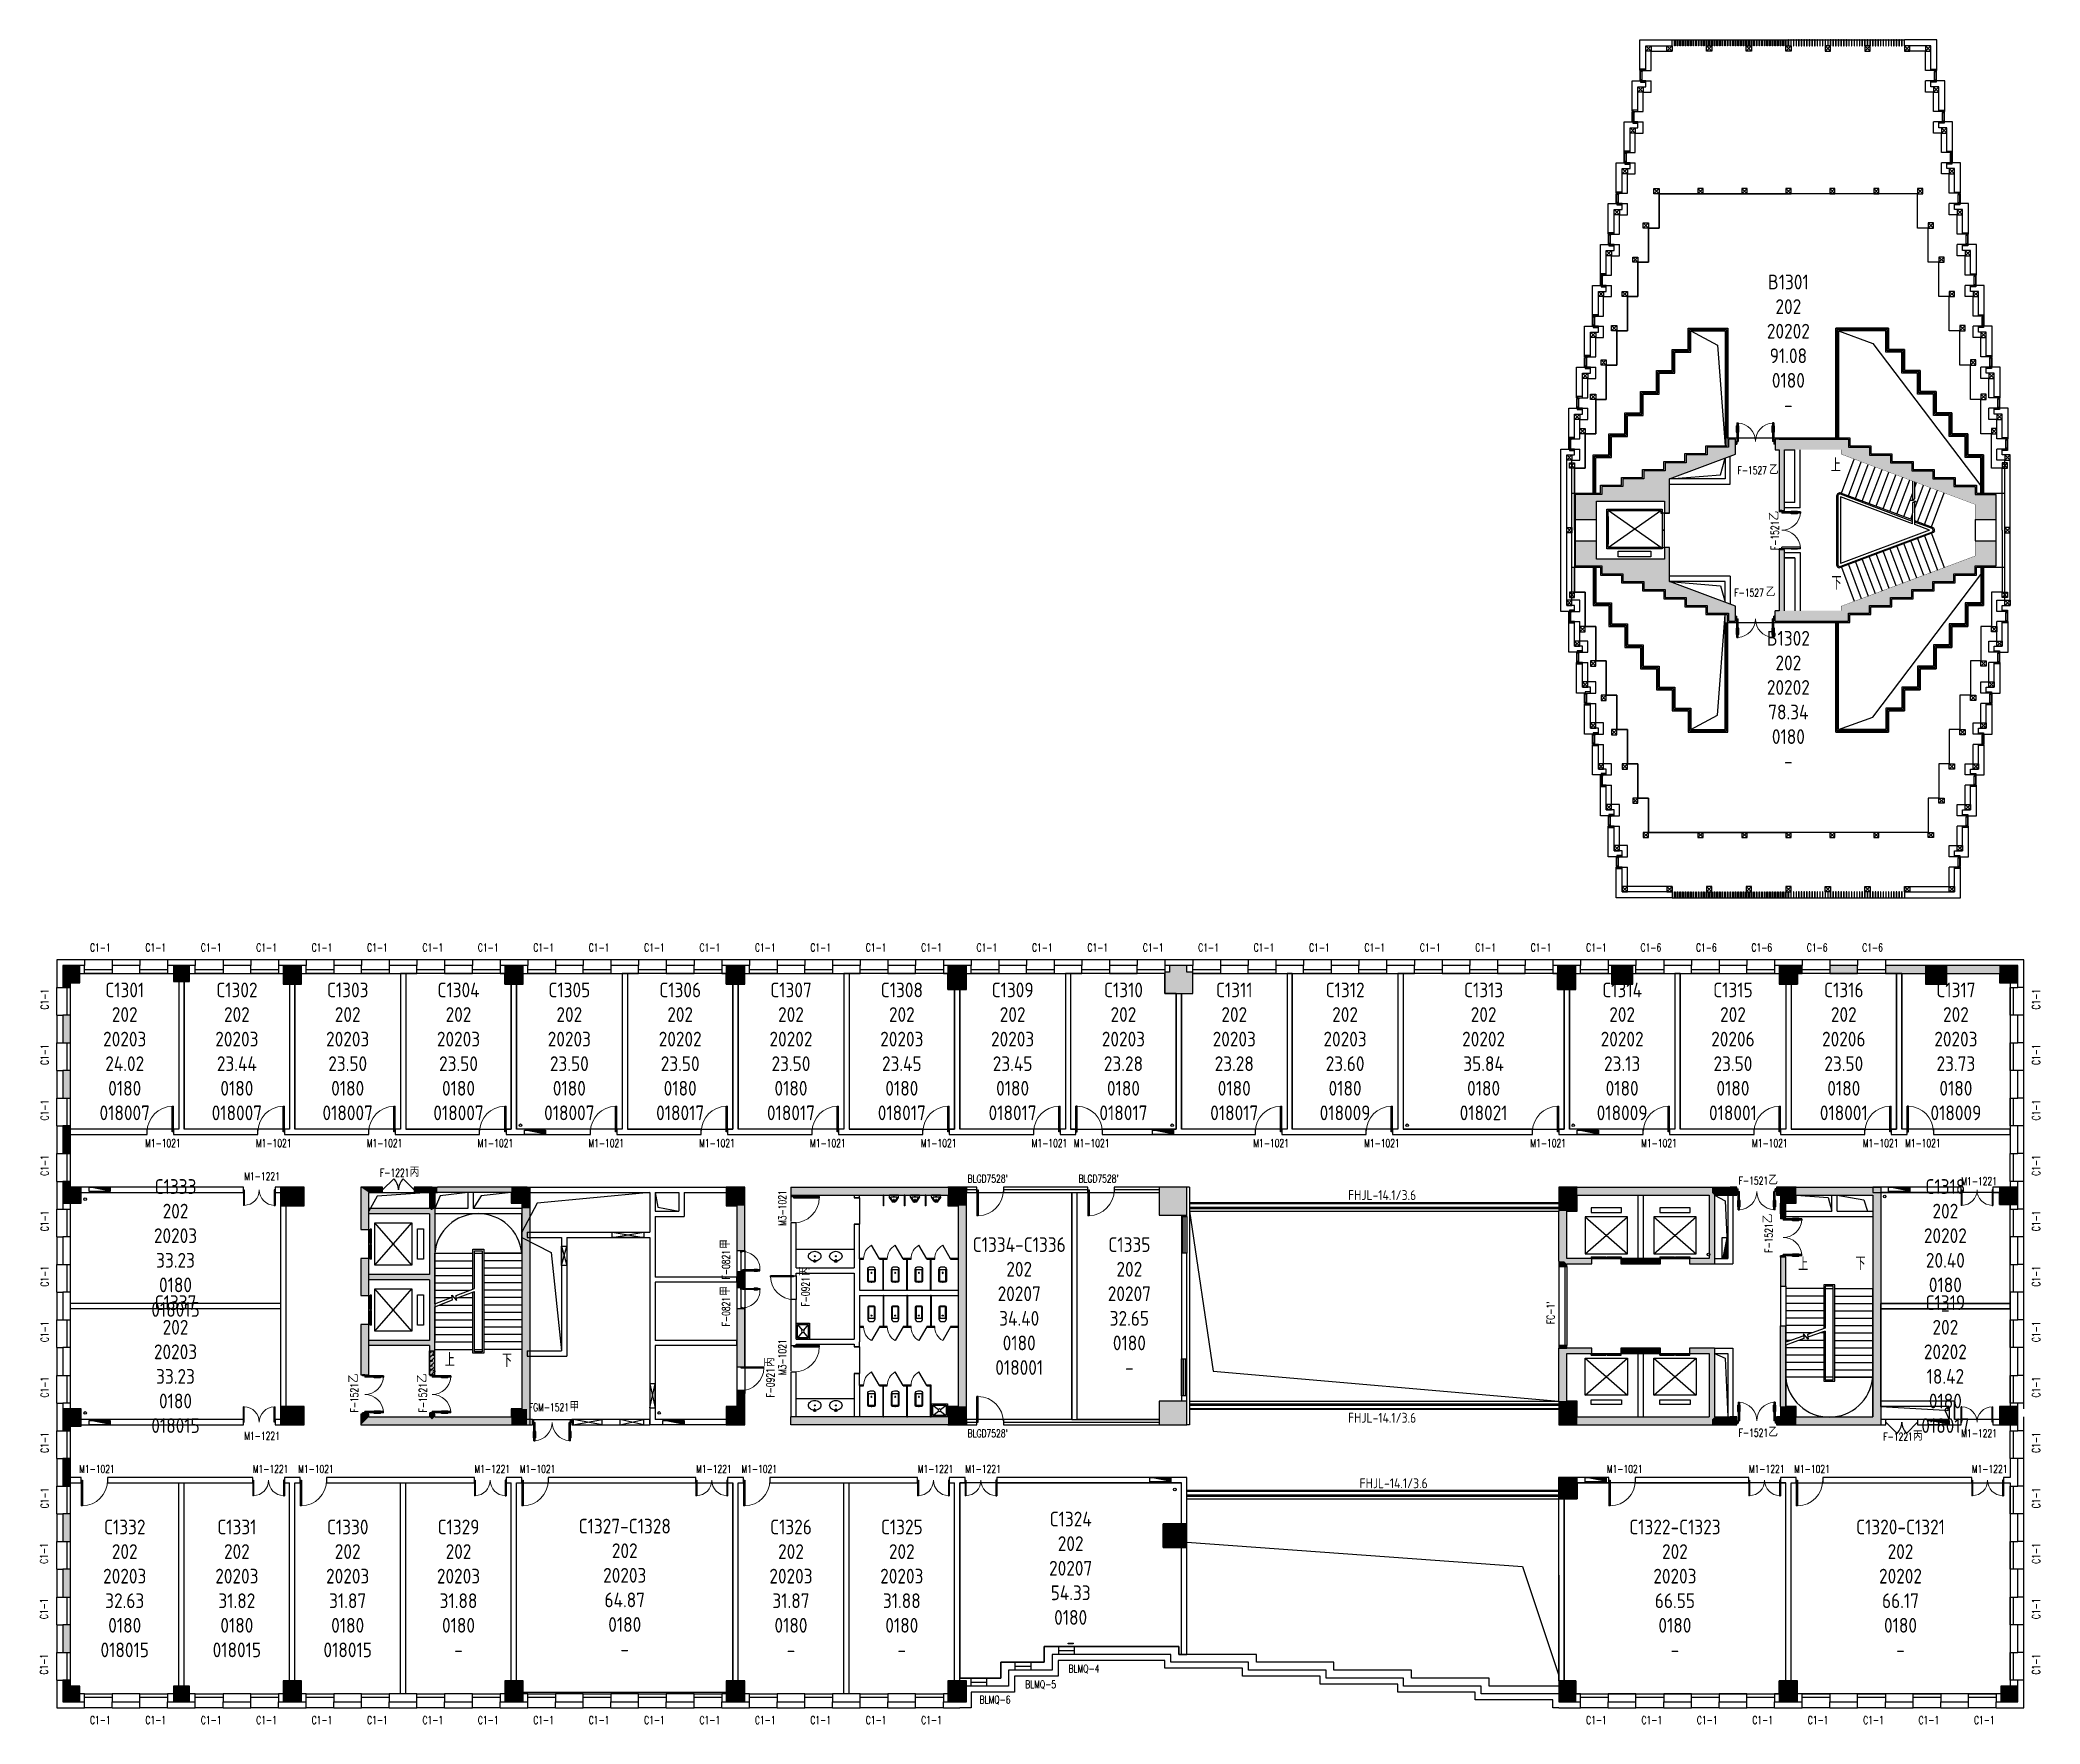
# Model space of a CAD drawing. Extents: x 1914783 to 1990581, y 313528 to 416301.
# Drawn here: x 1914783 to 1990581, y 313528 to 377340 of the extents above; entities that cross this region are included whole.
import ezdxf

# ---------------------------------------------------------------- set-up
doc = ezdxf.new("R2010")
doc.units = 0
doc.header["$LTSCALE"] = 1000
doc.header["$MEASUREMENT"] = 0
doc.linetypes.add('DASH', pattern=[0.35, 0.25, -0.1])
for name, color, linetype in [('body', 30, 'Continuous'), ('RM$', 5, 'Continuous'), ('RM$TXT', 5, 'Continuous'), ('消防', 222, 'Continuous')]:
    doc.layers.add(name, color=color, linetype=linetype)
doc.styles.add('-宋体', font='GBENOR.shx', dxfattribs={"bigfont": 'GBCBIG.shx'})
doc.styles.add('_TCH_DIM', font='SIMPLEX', dxfattribs={"bigfont": 'GBCBIG'})
doc.styles.add('_TCH_WINDOW', font='txt.shx', dxfattribs={"height": 3.5, "bigfont": 'hztxt.shx'})
doc.styles.get("Standard").update_dxf_attribs({"font": 'gbenor.shx', "bigfont": 'gbcbig.shx'})

msp = doc.modelspace()

# ---------------------------------------------------------------- texts
at = {"layer": 'body', "style": '_TCH_WINDOW', "width": 0.705882}
for s, p in [('F-1527', (1979118, 360883)), ('F-1527', (1978996, 356251)), ('F-1221', (1927669, 334268)), ('F-1521', (1979162, 333965)), ('F-1521', (1979162, 324415)), ('F-1221', (1984644, 324269)), ('BLMQ-4', (1953762, 315476)), ('BLMQ-6', (1950393, 314301)), ('BLMQ-5', (1952120, 314882))]:
    msp.add_text(s, height=297.5, dxfattribs=at).set_placement(p)
at = {"layer": 'body'}
for s, height, style, p in [('乙', 350, '_TCH_WINDOW', (1980308, 360883)), ('上', 506, '_TCH_DIM', (1982655, 360975)), ('下', 506, '_TCH_DIM', (1982683, 356514)), ('乙', 350, '_TCH_WINDOW', (1980186, 356251)), ('丙', 350, '_TCH_WINDOW', (1928789, 334268)), ('乙', 350, '_TCH_WINDOW', (1980282, 333965)), ('上', 506, '_TCH_DIM', (1981421, 330703)), ('下', 506, '_TCH_DIM', (1983589, 330726)), ('上', 506, '_TCH_DIM', (1930124, 327073)), ('下', 506, '_TCH_DIM', (1932292, 327049)), ('乙', 350, '_TCH_WINDOW', (1980282, 324415)), ('丙', 350, '_TCH_WINDOW', (1985764, 324269))]:
    msp.add_text(s, height=height, dxfattribs=dict(at, style=style)).set_placement(p)
at = {"layer": 'body', "style": '_TCH_WINDOW'}
for s, rotation, p in [('乙', 90, (1980683, 359132)), ('乙', 90, (1980444, 332502)), ('甲', 90, (1940932, 331529)), ('丙', 90, (1943944, 330501)), ('甲', 90, (1940932, 329751)), ('乙', 90, (1926844, 326452)), ('乙', 90, (1929444, 326452)), ('丙', 90, (1942614, 327051)), ('甲', 360, (1934851, 325377))]:
    msp.add_text(s, height=350, rotation=rotation, dxfattribs=at).set_placement(p)
at = {"layer": 'body', "style": '_TCH_WINDOW', "width": 0.705882}
for s, rotation, p in [('F-1521', 90, (1980683, 358012)), ('F-1521', 90, (1980444, 331382)), ('F-0821', 90, (1940932, 330374)), ('F-0921', 90, (1943944, 329346)), ('F-0821', 90, (1940932, 328596)), ("FC-1'", 90, (1972186, 328685)), ('F-0921', 90, (1942614, 325896)), ('F-1521', 90, (1926844, 325332)), ('F-1521', 90, (1929444, 325332)), ('FGM-1521', 360, (1933311, 325377))]:
    msp.add_text(s, height=297.5, rotation=rotation, dxfattribs=at).set_placement(p)
at = {"layer": 'RM$TXT', "char_height": 558.8, "attachment_point": 8}
for s, insert in [('B1301^M^J202^M^J20202^M^J91.08^M^J0180^M^J-^M^J', (1981044, 363232)), ('B1302^M^J202^M^J20202^M^J78.34^M^J0180^M^J-^M^J', (1981044, 349732)), ('C1301^M^J202^M^J20203^M^J24.02^M^J0180^M^J018007^M^J', (1917994, 336407)), ('C1302^M^J202^M^J20203^M^J23.44^M^J0180^M^J018007^M^J', (1922244, 336407)), ('C1303^M^J202^M^J20203^M^J23.50^M^J0180^M^J018007^M^J', (1926444, 336407)), ('C1304^M^J202^M^J20203^M^J23.50^M^J0180^M^J018007^M^J', (1930644, 336407)), ('C1305^M^J202^M^J20203^M^J23.50^M^J0180^M^J018007^M^J', (1934844, 336407)), ('C1306^M^J202^M^J20202^M^J23.50^M^J0180^M^J018017^M^J', (1939045, 336407)), ('C1307^M^J202^M^J20202^M^J23.50^M^J0180^M^J018017^M^J', (1943244, 336407)), ('C1308^M^J202^M^J20203^M^J23.45^M^J0180^M^J018017^M^J', (1947445, 336407)), ('C1309^M^J202^M^J20203^M^J23.45^M^J0180^M^J018017^M^J', (1951644, 336407)), ('C1310^M^J202^M^J20203^M^J23.28^M^J0180^M^J018017^M^J', (1955844, 336407)), ('C1311^M^J202^M^J20203^M^J23.28^M^J0180^M^J018017^M^J', (1960044, 336407)), ('C1312^M^J202^M^J20203^M^J23.60^M^J0180^M^J018009^M^J', (1964244, 336407)), ('C1313^M^J202^M^J20202^M^J35.84^M^J0180^M^J018021^M^J', (1969494, 336407)), ('C1314^M^J202^M^J20202^M^J23.13^M^J0180^M^J018009^M^J', (1974744, 336407)), ('C1315^M^J202^M^J20206^M^J23.50^M^J0180^M^J018001^M^J', (1978944, 336407)), ('C1316^M^J202^M^J20206^M^J23.50^M^J0180^M^J018001^M^J', (1983144, 336407)), ('C1317^M^J202^M^J20203^M^J23.73^M^J0180^M^J018009^M^J', (1987394, 336407)), ('C1333^M^J202^M^J20203^M^J33.23^M^J0180^M^J018015^M^J', (1919919, 328957)), ('C1318^M^J202^M^J20202^M^J20.40^M^J0180^M^J-^M^J', (1986994, 328957)), ('C1334-C1336^M^J202^M^J20207^M^J34.40^M^J0180^M^J018001^M^J', (1951894, 326757)), ('C1335^M^J202^M^J20207^M^J32.65^M^J0180^M^J-^M^J', (1956069, 326757)), ('C1337^M^J202^M^J20203^M^J33.23^M^J0180^M^J018015^M^J', (1919919, 324557)), ('C1319^M^J202^M^J20202^M^J18.42^M^J0180^M^J018017^M^J', (1986994, 324557)), ('C1324^M^J202^M^J20207^M^J54.33^M^J0180^M^J-^M^J', (1953844, 316357)), ('C1332^M^J202^M^J20203^M^J32.63^M^J0180^M^J018015^M^J', (1917994, 316057)), ('C1331^M^J202^M^J20203^M^J31.82^M^J0180^M^J018015^M^J', (1922244, 316057)), ('C1330^M^J202^M^J20203^M^J31.87^M^J0180^M^J018015^M^J', (1926444, 316057)), ('C1329^M^J202^M^J20203^M^J31.88^M^J0180^M^J-^M^J', (1930644, 316057)), ('C1327-C1328^M^J202^M^J20203^M^J64.87^M^J0180^M^J-^M^J', (1936944, 316088)), ('C1326^M^J202^M^J20203^M^J31.87^M^J0180^M^J-^M^J', (1943244, 316057)), ('C1325^M^J202^M^J20203^M^J31.88^M^J0180^M^J-^M^J', (1947444, 316057)), ('C1322-C1323^M^J202^M^J20203^M^J66.55^M^J0180^M^J-^M^J', (1976744, 316057)), ('C1320-C1321^M^J202^M^J20202^M^J66.17^M^J0180^M^J-^M^J', (1985294, 316057))]:
    msp.add_mtext(s, dxfattribs=dict(at, insert=insert))
at = {"layer": '消防', "style": '-宋体'}
for p in [(1964357, 333382), (1964357, 324943), (1964793, 322463)]:
    msp.add_text('FHJL-14.1/3.6', height=375, dxfattribs=at).set_placement(p)

# ---------------------------------------------------------------- blocks, each defined once
blk = doc.blocks.new('cde')
at = {"layer": '消防'}
blk.add_hatch(color=256, dxfattribs=at).paths.add_polyline_path([(-873427, -271674), (-874227, -271674), (-873427, -271834)])
blk.add_lwpolyline([(-874227, -271674), (-873427, -271674), (-873427, -271834), (-874227, -271834)], close=True, dxfattribs=at)
blk = doc.blocks.new('$WINLIB2D$00000004')
for p, q in [((-0.5, 0.5), (0.5, 0.5)), ((-0.5, 0.241), (0.5, 0.241)), ((-0.5, -0.5), (0.5, -0.5))]:
    blk.add_line(p, q)
blk = doc.blocks.new('$DorLib2D$00000001')
for p, q in [((0.45, 0.975), (0.5, 0.975)), ((0.45, 0), (0.45, 0.975)), ((0.5, 0), (0.5, 0.975)), ((0.5, 0), (0.45, 0))]:
    blk.add_line(p, q)
at = {"lineweight": 13}
blk.add_arc((0.475, 0), 0.975, 91.46928, 180, dxfattribs=at)
blk = doc.blocks.new('$DorLib2D$00000002')
for p, q in [((-0.5, 0), (-0.5, 0.4875)), ((-0.475, 0.4875), (-0.5, 0.4875)), ((-0.475, 0), (-0.475, 0.4875)), ((0.475, 0), (0.475, 0.4875)), ((0.475, 0.4875), (0.5, 0.4875)), ((0.5, 0), (0.5, 0.4875)), ((-0.5, 0), (-0.475, 0)), ((0.5, 0), (0.475, 0))]:
    blk.add_line(p, q)
at = {"lineweight": 13}
for centre, start, end in [((-0.4875, 0), 0, 88.530716), ((0.4875, 0), 91.469284, 180)]:
    blk.add_arc(centre, 0.4875, start, end, dxfattribs=at)
blk = doc.blocks.new('$DorLib2D$00000011')
for p, q in [((-0.5, 0.004), (-0.433, 0.004)), ((-0.5, 0.004), (-0.5, -0.062)), ((-0.483, 0.396), (-0.467, 0.396)), ((-0.483, 0.235), (-0.467, 0.235)), ((-0.467, 0.471), (-0.467, -0.062)), ((-0.467, 0.471), (-0.433, 0.471)), ((-0.433, 0.471), (-0.433, 0.004)), ((-0.417, 0.396), (-0.433, 0.396)), ((-0.417, 0.235), (-0.433, 0.235)), ((0.417, 0.396), (0.433, 0.396)), ((0.417, 0.235), (0.433, 0.235)), ((0.433, 0.471), (0.433, 0.004)), ((0.467, 0.471), (0.433, 0.471)), ((0.5, 0.004), (0.433, 0.004)), ((0.467, 0.471), (0.467, -0.062)), ((0.483, 0.396), (0.467, 0.396)), ((0.483, 0.235), (0.467, 0.235)), ((0.5, 0.004), (0.5, -0.062)), ((-0.5, -0.062), (-0.467, -0.062)), ((0.5, -0.062), (0.467, -0.062))]:
    blk.add_line(p, q)
at = {"lineweight": 13}
for p, q in [((-0.483, 0.396), (-0.483, 0.235)), ((-0.417, 0.396), (-0.417, 0.235)), ((0.417, 0.396), (0.417, 0.235)), ((0.483, 0.396), (0.483, 0.235))]:
    blk.add_line(p, q, dxfattribs=at)
for centre, start, end in [((-0.467, 0.004), 0, 85.904), ((0.467, 0.004), 94.096, 180)]:
    blk.add_arc(centre, 0.467, start, end, dxfattribs=at)
blk = doc.blocks.new('$TCHSYS$WIN2D')
for p, q in [((-0.5, 0.5), (0.5, 0.5)), ((0.5, 0.167), (-0.5, 0.167)), ((0.5, -0.167), (-0.5, -0.167)), ((-0.5, -0.5), (0.5, -0.5))]:
    blk.add_line(p, q)
blk = doc.blocks.new('$lvtry$00000221')
for p, q in [((-170, 0, 0), (170, 0, 0)), ((-170, -61, 0), (-170, 0, 0)), ((-162, -88, 0), (-69, -231, 0)), ((-124, -91, 0), (-43, -216, 0)), ((-116, -76, 0), (116, -76, 0)), ((43, -216, 0), (124, -91, 0)), ((69, -231, 0), (162, -88, 0)), ((170, -61, 0), (170, 0, 0))]:
    blk.add_line(p, q)
for centre, radius in [((0, -177, 0), 20), ((0, -38, 0), 17.7)]:
    blk.add_circle(centre, radius)
for centre, radius, start, end in [((-120, -61, 0), 50, 180, 213.0863), ((-116, -86, 0), 10, 90, 213.0863), ((0, -191, 0), 80, 210, 330), ((0, -191, 0), 50, 210, 330), ((116, -86, 0), 10, 326.9137, 90), ((120, -61, 0), 50, 326.9137, 0)]:
    blk.add_arc(centre, radius, start, end)
blk.add_point((0, -38, 0))
blk = doc.blocks.new('$lvtry$00000201')
for p, q in [((-140, -40, 0), (-140, -480, 0)), ((140, -470, 0), (-140, -470, 0)), ((-110, -40, 0), (-110, -470, 0)), ((100, 0, 0), (-100, 0, 0)), ((100, -30, 0), (-100, -30, 0)), ((-30, -590, 0), (30, -590, 0)), ((110, -470, 0), (110, -40, 0)), ((140, -480, 0), (140, -40, 0))]:
    blk.add_line(p, q)
blk.add_circle((0, -359, 0), 20)
for centre, radius, start, end in [((-100, -40, 0), 40, 90, 180), ((-30, -480, 0), 110, 180, 270), ((-100, -40, 0), 10, 90, 180), ((30, -480, 0), 110, 270, 0), ((100, -40, 0), 40, 0, 90), ((100, -40, 0), 10, 0, 90)]:
    blk.add_arc(centre, radius, start, end)
blk.add_point((0, 0))
blk = doc.blocks.new('$TCHSYS$APDOOR2D')
blk.add_line((0.5, 0), (0, 0.87))
at = {"lineweight": 13}
blk.add_arc((0.5, 0), 1, 120, 180, dxfattribs=at)
blk = doc.blocks.new('$DorLib2D$00000009')
for p, q in [((-0.494, 0.081), (-0.453, 0.081)), ((-0.494, -0.002), (-0.494, 0.081)), ((-0.453, 0.081), (-0.453, 0.039)), ((-0.453, 0.039), (-0.412, 0.039)), ((-0.412, 0.039), (-0.412, -0.002)), ((0.413, 0.782), (0.378, 0.782)), ((0.413, 0.624), (0.378, 0.624)), ((0.413, 0.905), (0.413, 0.081)), ((0.454, 0.905), (0.413, 0.905)), ((0.413, 0.081), (0.454, 0.081)), ((0.454, 0.039), (0.413, 0.039)), ((0.413, 0.039), (0.413, -0.002)), ((0.454, 0.081), (0.454, 0.905)), ((0.489, 0.782), (0.454, 0.782)), ((0.489, 0.624), (0.454, 0.624)), ((0.495, 0.081), (0.454, 0.081)), ((0.454, 0.081), (0.454, 0.039)), ((0.495, -0.002), (0.495, 0.081)), ((-0.494, -0.002), (-0.494, -0.002)), ((-0.412, -0.002), (-0.494, -0.002)), ((0.413, -0.002), (0.495, -0.002)), ((0.495, -0.002), (0.495, -0.002))]:
    blk.add_line(p, q)
at = {"lineweight": 13}
for p, q in [((0.378, 0.782), (0.378, 0.624)), ((0.489, 0.782), (0.489, 0.624))]:
    blk.add_line(p, q, dxfattribs=at)
blk.add_arc((0.372, 0.082), 0.825, 87.13397, 180.07167, dxfattribs=at)
blk = doc.blocks.new('$TCHSYS$LDOR22D')
for p, q in [((-0.517, 0.833), (-0.017, 0.833)), ((-0.517, 0.833), (-0.517, 0.667)), ((-0.017, 0.833), (-0.017, 0.667)), ((0.017, 0.833), (0.017, 0.667)), ((0.017, 0.833), (0.517, 0.833)), ((0.517, 0.833), (0.517, 0.667)), ((-0.517, 0.667), (-0.017, 0.667)), ((-0.5, 0.5), (0.5, 0.5)), ((0.017, 0.667), (0.517, 0.667))]:
    blk.add_line(p, q)
blk = doc.blocks.new('$DorLib2D$00000116')
at = {"color": 0}
for p, q in [((-0.5, 0), (-0.146, 0.354)), ((0.5, 0), (0.146, 0.354))]:
    blk.add_line(p, q, dxfattribs=at)
for centre, start, end in [((-0.5, 0), 0, 45), ((0.5, 0), 135, 180)]:
    blk.add_arc(centre, 0.5, start, end, dxfattribs=at)
blk = doc.blocks.new('$lvtry$00000194')
for p, q in [((-17, -27, 0), (-17, -17, 0)), ((17, -27, 0), (17, -17, 0))]:
    blk.add_line(p, q)
at = {"elevation": 0}
blk.add_lwpolyline([(14, -39, -0.067374), (92, -53, -0.088152), (166, -93, -0.105269), (218, -155, -0.121685), (235, -224, -0.121685), (218, -292, -0.105269), (166, -355, -0.088152), (92, -394, -0.078966), (0, -409, -0.078966), (-92, -394, -0.088152), (-166, -355, -0.105269), (-218, -292, -0.121685), (-235, -224, -0.121685), (-218, -155, -0.105269), (-166, -93, -0.088152), (-92, -53, -0.059935), (-23, -40, -0.059935)], format="xyb", dxfattribs=at)
for centre, radius in [((0, -221, 0), 20), ((0, -27, 0), 16.7), ((0, -221, 0), 15)]:
    blk.add_circle(centre, radius)
for centre, radius, start, end in [((-40, -17, 0), 10.1, 106.60956, 258.16482), ((-64, 250, 0), 259, 274.70692, 282.37316), ((-75, -197, 0), 173, 71.36005, 79.18732), ((-29, -63, 0), 6.77, 155.34398, 308.32242), ((-171, 35, 0), 166, 324.84107, 338.13372), ((-171, 35, 0), 170, 324.84107, 331.35233), ((-29, -63, 0), 3.37, 155.34398, 308.32242), ((100, -178, 0), 170, 132.31406, 138.82532), ((100, -178, 0), 166, 125.53268, 138.82532), ((-12, -42, 0), 10.6, 201.89238, 261.77402), ((0, -17, 0), 16.7, 0, 180), ((-381, -99, 0), 372, 2.39824, 6.76269), ((0, -80, 0), 9.9, 201.78369, 338.21631), ((64, 250, 0), 259, 257.62684, 265.29308), ((381, -99, 0), 372, 170.10083, 177.60176), ((75, -197, 0), 173, 100.81268, 110.41907), ((40, -17, 0), 10.1, 281.83518, 73.39044)]:
    blk.add_arc(centre, radius, start, end)
blk.add_point((0, -17, 0))
blk = doc.blocks.new('$lvtry$00000012')
for p, q in [((-250, -50, 0), (-39, -219, 0)), ((-250, -450, 0), (-39, -281, 0)), ((39, -219, 0), (250, -50, 0)), ((39, -281, 0), (250, -450, 0))]:
    blk.add_line(p, q)
at = {"elevation": 0}
for points in [[(300, -500), (300, 0), (-300, 0), (-300, -500)], [(250, -450), (250, -50), (-250, -50), (-250, -450)]]:
    blk.add_lwpolyline(points, close=True, dxfattribs=at)
blk.add_circle((0, -250, 0), 50)

# ---------------------------------------------------------------- hatches: boundary and pattern name
at = {"layer": 'body'}
for points in [[(1972969, 360115), (1973969, 360115), (1973969, 360415), (1974769, 360415), (1974769, 360715), (1975569, 360715), (1975569, 361014), (1976369, 361014), (1976369, 361315), (1977169, 361315), (1977169, 361615), (1977969, 361615), (1977969, 361915), (1978769, 361915), (1978769, 362215), (1979044, 362214), (1979044, 361644), (1976544, 360706), (1976544, 359415), (1976344, 359415), (1976344, 359865), (1973769, 359865), (1973769, 359165), (1972969, 359165)], [(1980544, 362215), (1983319, 362215), (1983319, 361915), (1984119, 361915), (1984120, 361614), (1984919, 361614), (1984919, 361315), (1985719, 361315), (1985719, 361015), (1986519, 361015), (1986519, 360715), (1987319, 360715), (1987319, 360415), (1988119, 360415), (1988119, 360115), (1988919, 360115), (1988919, 359165), (1988119, 359165), (1988119, 359741), (1983044, 361644), (1983044, 361815), (1980894, 361815), (1980894, 359515), (1980701, 359515), (1980701, 361815), (1980544, 361815)], [(1972969, 357415), (1973969, 357415), (1973969, 357115), (1974769, 357115), (1974769, 356815), (1975569, 356815), (1975569, 356515), (1976369, 356515), (1976369, 356215), (1977169, 356215), (1977169, 355915), (1977969, 355915), (1977969, 355615), (1978769, 355615), (1978769, 355315), (1979044, 355315), (1979044, 355885), (1976544, 356824), (1976544, 358114), (1976344, 358114), (1976344, 357664), (1973769, 357664), (1973769, 358365), (1972969, 358365)], [(1980544, 355315), (1983319, 355315), (1983319, 355615), (1984119, 355614), (1984120, 355915), (1984919, 355915), (1984919, 356215), (1985719, 356215), (1985719, 356515), (1986519, 356515), (1986519, 356815), (1987319, 356815), (1987319, 357115), (1988119, 357115), (1988119, 357415), (1988919, 357415), (1988919, 358365), (1988119, 358365), (1988119, 357788), (1983044, 355885), (1983044, 355715), (1980894, 355715), (1980894, 358015), (1980701, 358015), (1980701, 355715), (1980544, 355715)], [(1915644, 341614), (1916294, 341614), (1916294, 342265), (1915644, 342265)], [(1919844, 341664), (1920444, 341664), (1920444, 342264), (1919844, 342264)], [(1923994, 341564), (1924694, 341564), (1924694, 342265), (1923994, 342265)], [(1932394, 341564), (1933094, 341564), (1933094, 342265), (1932394, 342265)], [(1940794, 341564), (1941494, 341564), (1941494, 342265), (1940794, 342265)], [(1949194, 341364), (1949894, 341364), (1949894, 342265), (1949194, 342265)], [(1957419, 342015), (1957419, 341215), (1958469, 341215), (1958469, 342015), (1958244, 342015), (1958244, 342265), (1957594, 342265), (1957594, 342015)], [(1972294, 341364), (1972994, 341364), (1972994, 342265), (1972294, 342265)], [(1974344, 342265), (1974344, 341565), (1975144, 341565), (1975144, 342265)], [(1980694, 342265), (1980694, 341564), (1981394, 341564), (1981394, 342265)], [(1981394, 342265), (1981394, 341965), (1981569, 341965), (1981569, 342265)], [(1983669, 342265), (1982619, 342265), (1982619, 341965), (1983669, 341965)], [(1989044, 341965), (1989044, 342265), (1984719, 342265), (1984719, 341965)], [(1986244, 342264), (1986244, 341564), (1987044, 341564), (1987044, 342264)], [(1989044, 341614), (1989744, 341614), (1989744, 342265), (1989044, 342265)], [(1915944, 341614), (1915644, 341614), (1915644, 341440), (1915944, 341440)], [(1915644, 340390), (1915644, 339340), (1915944, 339340), (1915944, 340390)], [(1915644, 338290), (1915644, 337240), (1915944, 337240), (1915944, 338290)], [(1915944, 335865), (1915944, 336190), (1915644, 336190), (1915644, 335865)], [(1915644, 335865), (1915644, 335140), (1915944, 335140), (1915944, 335865)], [(1915644, 333865), (1915944, 333865), (1915944, 334090), (1915644, 334090)], [(1915644, 333265), (1916344, 333265), (1916344, 333865), (1915644, 333865)], [(1923894, 333165), (1924794, 333165), (1924794, 333865), (1923894, 333865)], [(1927244, 333665), (1927769, 333665), (1927769, 333865), (1926944, 333865)], [(1926944, 333865), (1926944, 332265), (1927244, 332265), (1927244, 333665)], [(1929644, 333865), (1928969, 333865), (1928969, 333665), (1929544, 333665), (1929644, 333731)], [(1929644, 333731), (1929544, 333665), (1929544, 333065), (1929611, 332998), (1929744, 333065), (1929744, 333665)], [(1929644, 333731), (1929744, 333665), (1929844, 333665), (1929844, 333865), (1929644, 333865)], [(1931094, 333665), (1931094, 333865), (1929844, 333865), (1929844, 333665)], [(1932644, 333665), (1932644, 333865), (1931094, 333865), (1931094, 333665)], [(1933244, 333865), (1932644, 333865), (1932644, 333265), (1933244, 333265)], [(1933244, 333865), (1933244, 333265), (1933044, 333265), (1933044, 333065), (1933344, 333065), (1933344, 333865)], [(1940794, 333165), (1941494, 333165), (1941494, 333865), (1940794, 333865)], [(1943244, 333565), (1945844, 333565), (1945844, 333865), (1943244, 333865)], [(1949194, 333565), (1949194, 333865), (1945844, 333865), (1945844, 333565)], [(1949194, 333165), (1949894, 333165), (1949894, 333865), (1949194, 333865)], [(1957194, 332815), (1958244, 332815), (1958244, 333865), (1957194, 333865)], [(1972344, 332965), (1973044, 332965), (1973044, 333865), (1972344, 333865)], [(1973044, 333865), (1973044, 333565), (1975444, 333565), (1975444, 333865)], [(1975444, 333865), (1975444, 333565), (1978044, 333565), (1978144, 333665), (1978144, 333865)], [(1978144, 333665), (1978044, 333565), (1978044, 331165), (1978244, 330965), (1978244, 333565)], [(1978144, 333665), (1978244, 333565), (1978844, 333565), (1978844, 333865), (1978144, 333865)], [(1978844, 333565), (1979094, 333565), (1979094, 333865), (1978844, 333865)], [(1980744, 333565), (1980744, 333865), (1980594, 333865), (1980594, 333565)], [(1980744, 333265), (1981344, 333265), (1981344, 333865), (1980744, 333865)], [(1981344, 333865), (1981344, 333565), (1982794, 333565), (1982794, 333865)], [(1982794, 333865), (1982794, 333565), (1984244, 333565), (1984544, 333865)], [(1984544, 333865), (1984244, 333565), (1984244, 332865), (1984544, 332865)], [(1989044, 333215), (1989744, 333215), (1989744, 333865), (1989044, 333865)], [(1929611, 332998), (1929544, 333065), (1927244, 333065), (1927244, 332865), (1929544, 332865)], [(1929611, 332998), (1929544, 332865), (1929544, 330565), (1929611, 330498), (1929744, 330565), (1929744, 333065)], [(1933044, 325465), (1933244, 325465), (1933244, 324865), (1933344, 324865), (1933344, 333065), (1933044, 333065)], [(1941494, 333165), (1941194, 333165), (1941194, 331465), (1941494, 331465)], [(1949894, 333165), (1949594, 333165), (1949594, 329865), (1949894, 329865)], [(1972644, 332965), (1972344, 332965), (1972344, 331065), (1972544, 331065), (1972644, 331165)], [(1980944, 333265), (1980744, 333265), (1980744, 332865), (1980944, 332865)], [(1980744, 332865), (1980744, 332715), (1980944, 332715), (1980944, 332865)], [(1984544, 332865), (1984244, 332865), (1984244, 325165), (1984544, 324865)], [(1927244, 329765), (1927244, 331165), (1926944, 331165), (1926944, 329765)], [(1929611, 330498), (1929544, 330565), (1927244, 330565), (1927244, 330365), (1929544, 330365)], [(1929611, 330498), (1929544, 330365), (1929544, 328065), (1929611, 327998), (1929744, 328065), (1929744, 330565)], [(1941494, 330065), (1941494, 330665), (1941194, 330665), (1941194, 330065)], [(1972344, 331065), (1972344, 330865), (1972644, 330865), (1972644, 330965), (1972544, 331065)], [(1972644, 330965), (1973594, 330965), (1973594, 331165), (1972644, 331165), (1972544, 331065)], [(1975444, 331165), (1974694, 331165), (1974694, 330965), (1975444, 330965)], [(1975444, 330965), (1976194, 330965), (1976194, 331165), (1975444, 331165)], [(1978044, 331165), (1977294, 331165), (1977294, 330965), (1978244, 330965)], [(1980944, 330115), (1980944, 331215), (1980744, 331215), (1980744, 330115)], [(1949594, 325565), (1949894, 325565), (1949894, 329865), (1949594, 329865)], [(1941494, 327065), (1941494, 329265), (1941194, 329265), (1941194, 327065)], [(1927244, 326765), (1927244, 328665), (1926944, 328665), (1926944, 326765)], [(1980744, 325565), (1980944, 325565), (1980944, 328615), (1980744, 328615)], [(1929611, 327998), (1929544, 328065), (1927244, 328065), (1927244, 327865), (1929544, 327865)], [(1929544, 327865), (1929544, 326765), (1929744, 326765), (1929744, 328065), (1929611, 327998)], [(1972644, 327765), (1972644, 327865), (1972344, 327865), (1972344, 327765)], [(1972344, 325765), (1972644, 325765), (1972644, 327565), (1972344, 327765)], [(1972644, 327565), (1973594, 327565), (1973594, 327765), (1972344, 327765)], [(1975444, 327765), (1974694, 327765), (1974694, 327565), (1975444, 327565)], [(1975444, 327565), (1976194, 327565), (1976194, 327765), (1975444, 327765)], [(1978244, 327765), (1977294, 327765), (1977294, 327565), (1978044, 327565)], [(1978244, 327765), (1978044, 327565), (1978044, 325165), (1978144, 325065), (1978244, 325165)], [(1941194, 325565), (1941494, 325565), (1941494, 326165), (1941194, 326165)], [(1915644, 324815), (1916344, 324815), (1916344, 325465), (1915644, 325465)], [(1923894, 324865), (1924794, 324865), (1924794, 325565), (1923894, 325565)], [(1927244, 325165), (1927244, 325265), (1926944, 325265), (1926944, 324865)], [(1929744, 325165), (1929744, 325265), (1929544, 325265), (1929544, 325165), (1929644, 325065)], [(1933244, 325465), (1932644, 325465), (1932644, 324865), (1933244, 324865)], [(1940794, 324865), (1941494, 324865), (1941494, 325565), (1940794, 325565)], [(1949194, 324865), (1949894, 324865), (1949894, 325565), (1949194, 325565)], [(1957194, 324865), (1958244, 324865), (1958244, 325765), (1957194, 325765)], [(1972344, 324865), (1973044, 324865), (1973044, 325765), (1972344, 325765)], [(1980744, 324865), (1981344, 324865), (1981344, 325565), (1980744, 325565)], [(1989044, 324865), (1989744, 324865), (1989744, 325565), (1989044, 325565)], [(1915944, 324815), (1915644, 324815), (1915644, 324640), (1915944, 324640)], [(1927244, 325165), (1926944, 324865), (1929644, 324865), (1929644, 325065), (1929544, 325165)], [(1929644, 325065), (1929644, 324865), (1932644, 324865), (1932644, 325165), (1929744, 325165)], [(1945844, 324865), (1945844, 325165), (1943244, 325165), (1943244, 324865)], [(1949194, 324865), (1949194, 325165), (1945844, 325165), (1945844, 324865)], [(1973044, 325165), (1973044, 324865), (1975444, 324865), (1975444, 325165)], [(1975444, 325165), (1975444, 324865), (1978144, 324865), (1978144, 325065), (1978044, 325165)], [(1978144, 325065), (1978144, 324865), (1978844, 324865), (1978844, 325165), (1978244, 325165)], [(1978844, 324865), (1979094, 324865), (1979094, 325165), (1978844, 325165)], [(1981044, 324865), (1980744, 324865), (1980744, 325165), (1980594, 325165), (1980594, 324865), (1981044, 324865)], [(1981344, 325165), (1981344, 324865), (1981044, 324865), (1981044, 324865), (1984544, 324865), (1984244, 325165)], [(1915944, 322865), (1915944, 323590), (1915644, 323590), (1915644, 322865)], [(1915644, 322865), (1915644, 322540), (1915944, 322540), (1915944, 322865)], [(1972328, 322065), (1973044, 322065), (1973044, 322865), (1972328, 322865)], [(1915644, 321490), (1915644, 320440), (1915944, 320440), (1915944, 321490)], [(1957344, 320215), (1958244, 320215), (1958244, 321115), (1957344, 321115)], [(1915644, 319390), (1915644, 318340), (1915944, 318340), (1915944, 319390)], [(1915644, 317290), (1915644, 316240), (1915944, 316240), (1915944, 317290)], [(1915644, 314964), (1915944, 314964), (1915944, 315190), (1915644, 315190)], [(1915644, 314365), (1916294, 314365), (1916294, 314964), (1915644, 314964)], [(1919844, 314365), (1920444, 314365), (1920444, 314964), (1919844, 314964)], [(1923994, 314365), (1924694, 314365), (1924694, 315165), (1923994, 315165)], [(1932394, 314365), (1933094, 314365), (1933094, 315165), (1932394, 315165)], [(1940794, 314365), (1941494, 314365), (1941494, 315165), (1940794, 315165)], [(1949194, 314365), (1949894, 314365), (1949894, 315165), (1949194, 315165)], [(1972344, 314365), (1972994, 314365), (1972994, 315165), (1972344, 315165)], [(1980694, 314365), (1981394, 314365), (1981394, 315165), (1980694, 315165)], [(1989094, 314365), (1989744, 314365), (1989744, 314964), (1989094, 314964)]]:
    msp.add_hatch(color=256, dxfattribs=at).paths.add_polyline_path(points)
h = msp.add_hatch(dxfattribs=at)
h.set_pattern_fill('钢筋混凝土', color=256, scale=50, style=0)
h.set_pattern_definition([(45, (1751866.61, 671751.71), (-88.388348, 88.388348), []), (50, (1751866.6, 671751.7), (358.6301, -31.37607), [37.5, -412.5]), (355, (1751866.6, 671751.7), (-69.37567, 376.09607), [30, -330]), (100.4514, (1751896.5, 671749.1), (289.2547, 344.71977), [31.8701, -350.57106]), (46.1842, (1751866.6, 671851.7), (533.6205, -82.7595), [56.25, -618.75]), (96.6356, (1751911.1, 671844.8), (467.33135, 487.05894), [47.80514, -525.8565]), (351.1842, (1751866.6, 671851.7), (467.331, 487.0593), [45, -495]), (21, (1751916.6, 671826.7), (298.45353, -201.30945), [37.5, -412.5]), (326, (1751916.6, 671826.7), (121.65767, 362.57502), [30, -330]), (71.4514, (1751941.48, 671809.93), (420.1113, 161.26525), [31.8701, -350.57106]), (37.5, (1751866.61, 671751.71), (6.079928, 166.446927), [0, -326, 0, -335, 0, -331.25]), (7.5, (1751866.61, 671751.71), (131.53477, 197.20586), [0, -191, 0, -318.5, 0, -126.25]), (327.5, (1751755.11, 671751.71), (266.91122, -11.277436), [0, -125, 0, -390, 0, -517.5]), (317.5, (1751705.1, 671751.7), (291.59308, 50.05249), [0, -162.5, 0, -259, 0, -367.5])])
h.paths.add_polyline_path([(1929744, 326765), (1929744, 327665), (1929544, 327665), (1929544, 326765)])

# ---------------------------------------------------------------- linework, layer by layer
for p, q in [((1975644, 376915), (1975844, 377115)), ((1975844, 376915), (1975644, 377115)), ((1976441, 376915), (1976641, 377115)), ((1976641, 376915), (1976441, 377115)), ((1976641, 377115), (1976641, 377340)), ((1977944, 376915), (1978144, 377115)), ((1978144, 376915), (1977944, 377115)), ((1979444, 376915), (1979644, 377115)), ((1979644, 376915), (1979444, 377115)), ((1980944, 376915), (1981144, 377115)), ((1981144, 376915), (1980944, 377115)), ((1982644, 376915), (1982444, 377115)), ((1982444, 376915), (1982644, 377115)), ((1984144, 376915), (1983944, 377115)), ((1983944, 376915), (1984144, 377115)), ((1985447, 377115), (1985447, 377340)), ((1985647, 376915), (1985447, 377115)), ((1985447, 376915), (1985647, 377115)), ((1986444, 376915), (1986244, 377115)), ((1986244, 376915), (1986444, 377115)), ((1975419, 376180), (1975844, 376180)), ((1975424, 375810), (1975424, 376160)), ((1975429, 376160), (1975424, 376160)), ((1975444, 376160), (1975439, 376160)), ((1975444, 375810), (1975444, 376160)), ((1975504, 375830), (1975504, 376140)), ((1986669, 376180), (1986244, 376180)), ((1986584, 375830), (1986584, 376140)), ((1986644, 375810), (1986644, 376160)), ((1986644, 376160), (1986649, 376160)), ((1986659, 376160), (1986664, 376160)), ((1986664, 375810), (1986664, 376160)), ((1975344, 375365), (1975544, 375565)), ((1975544, 375365), (1975344, 375565)), ((1975419, 375790), (1975844, 375790)), ((1975429, 375810), (1975424, 375810)), ((1975444, 375810), (1975439, 375810)), ((1986669, 375790), (1986244, 375790)), ((1986744, 375365), (1986544, 375565)), ((1986544, 375365), (1986744, 375565)), ((1986644, 375810), (1986649, 375810)), ((1986659, 375810), (1986664, 375810)), ((1975119, 374630), (1975544, 374630)), ((1975124, 374260), (1975124, 374610)), ((1975129, 374610), (1975124, 374610)), ((1975144, 374610), (1975139, 374610)), ((1975144, 374260), (1975144, 374610)), ((1975204, 374280), (1975204, 374590)), ((1986969, 374630), (1986544, 374630)), ((1986884, 374280), (1986884, 374590)), ((1986944, 374260), (1986944, 374610)), ((1986944, 374610), (1986949, 374610)), ((1986959, 374610), (1986964, 374610)), ((1986964, 374260), (1986964, 374610)), ((1975044, 373815), (1975244, 374015)), ((1975244, 373815), (1975044, 374015)), ((1975119, 374240), (1975544, 374240)), ((1975129, 374260), (1975124, 374260)), ((1975144, 374260), (1975139, 374260)), ((1986969, 374240), (1986544, 374240)), ((1987044, 373815), (1986844, 374015)), ((1986844, 373815), (1987044, 374015)), ((1986944, 374260), (1986949, 374260)), ((1986959, 374260), (1986964, 374260)), ((1974819, 373080), (1975244, 373080)), ((1974824, 372710), (1974824, 373060)), ((1974829, 373060), (1974824, 373060)), ((1974844, 373060), (1974839, 373060)), ((1974844, 372710), (1974844, 373060)), ((1974904, 372730), (1974904, 373040)), ((1987269, 373080), (1986844, 373080)), ((1987184, 372730), (1987184, 373040)), ((1987244, 372710), (1987244, 373060)), ((1987244, 373060), (1987249, 373060)), ((1987259, 373060), (1987264, 373060)), ((1987264, 372710), (1987264, 373060)), ((1974745, 372265), (1974945, 372465)), ((1974945, 372265), (1974745, 372465)), ((1974819, 372690), (1975244, 372690)), ((1974829, 372710), (1974824, 372710)), ((1974844, 372710), (1974839, 372710)), ((1987269, 372690), (1986844, 372690)), ((1987344, 372265), (1987144, 372465)), ((1987144, 372265), (1987344, 372465)), ((1987244, 372710), (1987249, 372710)), ((1987259, 372710), (1987264, 372710)), ((1974519, 371530), (1974944, 371530)), ((1974524, 371160), (1974524, 371510)), ((1974529, 371510), (1974524, 371510)), ((1974544, 371510), (1974539, 371510)), ((1974544, 371160), (1974544, 371510)), ((1974604, 371180), (1974604, 371490)), ((1975944, 371515), (1976144, 371715)), ((1976144, 371515), (1975944, 371715)), ((1977811, 371515), (1977611, 371715)), ((1977611, 371515), (1977811, 371715)), ((1979478, 371515), (1979278, 371715)), ((1979278, 371515), (1979478, 371715)), ((1981144, 371515), (1980944, 371715)), ((1980944, 371515), (1981144, 371715)), ((1982811, 371515), (1982611, 371715)), ((1982611, 371515), (1982811, 371715)), ((1984478, 371515), (1984278, 371715)), ((1984278, 371515), (1984478, 371715)), ((1986144, 371515), (1985944, 371715)), ((1985944, 371515), (1986144, 371715)), ((1987569, 371530), (1987144, 371530)), ((1987484, 371180), (1987484, 371490)), ((1987544, 371160), (1987544, 371510)), ((1987544, 371510), (1987549, 371510)), ((1987559, 371510), (1987564, 371510)), ((1987564, 371160), (1987564, 371510)), ((1974444, 370715), (1974644, 370915)), ((1974644, 370715), (1974444, 370915)), ((1974519, 371140), (1974944, 371140)), ((1974529, 371160), (1974524, 371160)), ((1974544, 371160), (1974539, 371160)), ((1987569, 371140), (1987144, 371140)), ((1987644, 370715), (1987444, 370915)), ((1987444, 370715), (1987644, 370915)), ((1987544, 371160), (1987549, 371160)), ((1987559, 371160), (1987564, 371160)), ((1974219, 369980), (1974644, 369980)), ((1974224, 369610), (1974224, 369960)), ((1974229, 369960), (1974224, 369960)), ((1974244, 369960), (1974239, 369960)), ((1974244, 369610), (1974244, 369960)), ((1974304, 369630), (1974304, 369940)), ((1975544, 370215), (1975744, 370415)), ((1975744, 370215), (1975544, 370415)), ((1986544, 370215), (1986344, 370415)), ((1986344, 370215), (1986544, 370415)), ((1987869, 369980), (1987444, 369980)), ((1987784, 369630), (1987784, 369940)), ((1987844, 369610), (1987844, 369960)), ((1987844, 369960), (1987849, 369960)), ((1987859, 369960), (1987864, 369960)), ((1987864, 369610), (1987864, 369960)), ((1974144, 369165), (1974344, 369365)), ((1974344, 369165), (1974144, 369365)), ((1974219, 369590), (1974644, 369590)), ((1974229, 369610), (1974224, 369610)), ((1974244, 369610), (1974239, 369610)), ((1987869, 369590), (1987444, 369590)), ((1987944, 369165), (1987744, 369365)), ((1987744, 369165), (1987944, 369365)), ((1987844, 369610), (1987849, 369610)), ((1987859, 369610), (1987864, 369610)), ((1973919, 368430), (1974344, 368430)), ((1973924, 368060), (1973924, 368410)), ((1973929, 368410), (1973924, 368410)), ((1973944, 368410), (1973939, 368410)), ((1973944, 368060), (1973944, 368410)), ((1974004, 368080), (1974004, 368390)), ((1975144, 368915), (1975344, 369115)), ((1975344, 368915), (1975144, 369115)), ((1986944, 368915), (1986744, 369115)), ((1986744, 368915), (1986944, 369115)), ((1988169, 368430), (1987744, 368430)), ((1988084, 368080), (1988084, 368390)), ((1988144, 368060), (1988144, 368410)), ((1988144, 368410), (1988149, 368410)), ((1988159, 368410), (1988164, 368410)), ((1988164, 368060), (1988164, 368410)), ((1973844, 367615), (1974044, 367815)), ((1974044, 367615), (1973844, 367815)), ((1973919, 368040), (1974344, 368040)), ((1973929, 368060), (1973924, 368060)), ((1973944, 368060), (1973939, 368060)), ((1974744, 367615), (1974944, 367815)), ((1974944, 367615), (1974744, 367815)), ((1987344, 367615), (1987144, 367815)), ((1987144, 367615), (1987344, 367815)), ((1988169, 368040), (1987744, 368040)), ((1988244, 367615), (1988044, 367815)), ((1988044, 367615), (1988244, 367815)), ((1988144, 368060), (1988149, 368060)), ((1988159, 368060), (1988164, 368060)), ((1973619, 366880), (1974044, 366880)), ((1988469, 366880), (1988044, 366880)), ((1973544, 366065), (1973744, 366265)), ((1973744, 366065), (1973544, 366265)), ((1973619, 366490), (1974044, 366490)), ((1973624, 366510), (1973624, 366860)), ((1973629, 366860), (1973624, 366860)), ((1973629, 366510), (1973624, 366510)), ((1973644, 366860), (1973639, 366860)), ((1973644, 366510), (1973639, 366510)), ((1973644, 366510), (1973644, 366860)), ((1973704, 366530), (1973704, 366840)), ((1974344, 366315), (1974544, 366515)), ((1974544, 366315), (1974344, 366515)), ((1987744, 366315), (1987544, 366515)), ((1987544, 366315), (1987744, 366515)), ((1988469, 366490), (1988044, 366490)), ((1988544, 366065), (1988344, 366265)), ((1988344, 366065), (1988544, 366265)), ((1988384, 366530), (1988384, 366840)), ((1988444, 366510), (1988444, 366860)), ((1988444, 366860), (1988449, 366860)), ((1988444, 366510), (1988449, 366510)), ((1988459, 366860), (1988464, 366860)), ((1988459, 366510), (1988464, 366510)), ((1988464, 366510), (1988464, 366860)), ((1973244, 364515), (1973444, 364715)), ((1973444, 364515), (1973244, 364715)), ((1973319, 365330), (1973744, 365330)), ((1973319, 364940), (1973744, 364940)), ((1973324, 364960), (1973324, 365310)), ((1973329, 365310), (1973324, 365310)), ((1973329, 364960), (1973324, 364960)), ((1973344, 365310), (1973339, 365310)), ((1973344, 364960), (1973339, 364960)), ((1973344, 364960), (1973344, 365310)), ((1973404, 364980), (1973404, 365290)), ((1973944, 365015), (1974144, 365215)), ((1974144, 365015), (1973944, 365215)), ((1988144, 365015), (1987944, 365215)), ((1987944, 365015), (1988144, 365215)), ((1988769, 365330), (1988344, 365330)), ((1988769, 364940), (1988344, 364940)), ((1988844, 364515), (1988644, 364715)), ((1988644, 364515), (1988844, 364715)), ((1988684, 364980), (1988684, 365290)), ((1988744, 364960), (1988744, 365310)), ((1988744, 365310), (1988749, 365310)), ((1988744, 364960), (1988749, 364960)), ((1988759, 365310), (1988764, 365310)), ((1988759, 364960), (1988764, 364960)), ((1988764, 364960), (1988764, 365310)), ((1973544, 363715), (1973744, 363915)), ((1973744, 363715), (1973544, 363915)), ((1988544, 363715), (1988344, 363915)), ((1988344, 363715), (1988544, 363915)), ((1972944, 362965), (1973144, 363165)), ((1973144, 362965), (1972944, 363165)), ((1973019, 363780), (1973444, 363780)), ((1973019, 363390), (1973444, 363390)), ((1973024, 363410), (1973024, 363760)), ((1973029, 363760), (1973024, 363760)), ((1973029, 363410), (1973024, 363410)), ((1973044, 363760), (1973039, 363760)), ((1973044, 363410), (1973039, 363410)), ((1973044, 363410), (1973044, 363760)), ((1973104, 363430), (1973104, 363740)), ((1989069, 363780), (1988644, 363780)), ((1989069, 363390), (1988644, 363390)), ((1989144, 362965), (1988944, 363165)), ((1988944, 362965), (1989144, 363165)), ((1988984, 363430), (1988984, 363740)), ((1989044, 363410), (1989044, 363760)), ((1989044, 363760), (1989049, 363760)), ((1989044, 363410), (1989049, 363410)), ((1989059, 363760), (1989064, 363760)), ((1989059, 363410), (1989064, 363410)), ((1989064, 363410), (1989064, 363760)), ((1973144, 362415), (1973344, 362615)), ((1973344, 362415), (1973144, 362615)), ((1988944, 362415), (1988744, 362615)), ((1988744, 362415), (1988944, 362615)), ((1972644, 361415), (1972844, 361615)), ((1972844, 361415), (1972644, 361615)), ((1972719, 362230), (1973144, 362230)), ((1972719, 361840), (1973144, 361840)), ((1972724, 361860), (1972724, 362210)), ((1972729, 362210), (1972724, 362210)), ((1972729, 361860), (1972724, 361860)), ((1972744, 362210), (1972739, 362210)), ((1972744, 361860), (1972739, 361860)), ((1972744, 361860), (1972744, 362210)), ((1972804, 361880), (1972804, 362190)), ((1980694, 362215), (1980544, 362215)), ((1980544, 362215), (1980544, 361815)), ((1980544, 361815), (1980694, 361815)), ((1980694, 362215), (1981494, 362215)), ((1980694, 361815), (1980694, 361815)), ((1980694, 361815), (1980694, 359515)), ((1980894, 361815), (1981294, 361815)), ((1980894, 359515), (1980894, 361815)), ((1981294, 359815), (1981294, 361815)), ((1981494, 362215), (1983044, 362215)), ((1981494, 359615), (1981494, 361815)), ((1983044, 362215), (1983319, 362215)), ((1983319, 362215), (1983319, 361915)), ((1983319, 361915), (1984119, 361915)), ((1984119, 361915), (1984120, 361614)), ((1984120, 361614), (1984919, 361614)), ((1984919, 361614), (1984919, 361315)), ((1989369, 362230), (1988944, 362230)), ((1989369, 361840), (1988944, 361840)), ((1989444, 361415), (1989244, 361615)), ((1989244, 361415), (1989444, 361615)), ((1989284, 361880), (1989284, 362190)), ((1989344, 361860), (1989344, 362210)), ((1989344, 362210), (1989349, 362210)), ((1989344, 361860), (1989349, 361860)), ((1989359, 362210), (1989364, 362210)), ((1989359, 361860), (1989364, 361860)), ((1989364, 361860), (1989364, 362210)), ((1972744, 361115), (1972944, 361315)), ((1972944, 361115), (1972744, 361315)), ((1978644, 361494), (1978644, 360705)), ((1983060, 360164), (1983544, 361456)), ((1983322, 360066), (1983807, 361358)), ((1983584, 359968), (1984069, 361260)), ((1983846, 359869), (1984331, 361161)), ((1984109, 359771), (1984593, 361063)), ((1984371, 359673), (1984855, 360965)), ((1984633, 359574), (1985118, 360866)), ((1984919, 361315), (1985719, 361315)), ((1985719, 361315), (1985719, 361015)), ((1985719, 361015), (1986519, 361015)), ((1986519, 361015), (1986519, 360715)), ((1989344, 361115), (1989144, 361315)), ((1989144, 361115), (1989344, 361315)), ((1978644, 360705), (1976544, 360705)), ((1982874, 360061), (1982874, 357458)), ((1982924, 360061), (1982924, 357458)), ((1985754, 359100), (1983019, 360126)), ((1985754, 359154), (1983037, 360173)), ((1984895, 359476), (1985380, 360768)), ((1985157, 359378), (1985642, 360670)), ((1985419, 359279), (1985756, 360176)), ((1985755, 359922), (1985756, 360627)), ((1985833, 359586), (1986166, 360473)), ((1985834, 359950), (1985835, 360597)), ((1985835, 360386), (1985904, 360571)), ((1985944, 359083), (1986428, 360375)), ((1986206, 358984), (1986691, 360277)), ((1986468, 358886), (1986953, 360178)), ((1986519, 360715), (1987319, 360715)), ((1987319, 360715), (1987319, 360415)), ((1987319, 360415), (1988119, 360415)), ((1988119, 360415), (1988119, 360115)), ((1988119, 360115), (1988919, 360115)), ((1988644, 360115), (1988919, 360115)), ((1988919, 357415), (1988919, 360115)), ((1974160, 359290), (1974210, 359290)), ((1974185, 358240), (1974185, 359290)), ((1976210, 358114), (1974210, 359514)), ((1974210, 358114), (1976210, 359514)), ((1976210, 359415), (1976260, 359415)), ((1976544, 359415), (1976344, 359415)), ((1980694, 359515), (1980894, 359515)), ((1981294, 359815), (1980894, 359815)), ((1981494, 359615), (1980894, 359615)), ((1983014, 360032), (1983014, 357497)), ((1985754, 359004), (1983014, 360032)), ((1985676, 359895), (1985834, 359950)), ((1985886, 359857), (1985676, 359895)), ((1985682, 359181), (1985754, 359375)), ((1985754, 359004), (1985755, 359810)), ((1985755, 359810), (1985886, 359857)), ((1985833, 358975), (1985834, 359838)), ((1972644, 358665), (1972844, 358865)), ((1972844, 358665), (1972644, 358865)), ((1972969, 359165), (1973769, 359165)), ((1986548, 358673), (1982988, 357338)), ((1986394, 358765), (1983014, 357497)), ((1986489, 358694), (1983019, 357392)), ((1986507, 358872), (1985833, 359124)), ((1986489, 358825), (1985833, 359071)), ((1986394, 358765), (1985833, 358975)), ((1986206, 358545), (1986690, 357252)), ((1986468, 358643), (1986953, 357351)), ((1986618, 358699), (1986616, 358698)), ((1988119, 359165), (1988919, 359165)), ((1988119, 359165), (1988119, 358365)), ((1989444, 358665), (1989244, 358865)), ((1989244, 358665), (1989444, 358865)), ((1972969, 358365), (1973769, 358365)), ((1974160, 358240), (1974210, 358240)), ((1976544, 358114), (1976344, 358114)), ((1980894, 358015), (1980694, 358015)), ((1980694, 358015), (1980694, 355715)), ((1980894, 355715), (1980894, 358015)), ((1981494, 357915), (1981494, 355715)), ((1984371, 357856), (1984855, 356564)), ((1984633, 357955), (1985117, 356663)), ((1984895, 358053), (1985380, 356761)), ((1985157, 358151), (1985642, 356859)), ((1985419, 358250), (1985904, 356957)), ((1985682, 358348), (1986166, 357056)), ((1985944, 358446), (1986428, 357154)), ((1988119, 358365), (1988919, 358365)), ((1978844, 357025), (1978844, 355960)), ((1981294, 357715), (1980894, 357715)), ((1980894, 357715), (1981294, 357715)), ((1981294, 357715), (1981294, 355715)), ((1981294, 357715), (1981294, 355715)), ((1983060, 357365), (1983544, 356073)), ((1983322, 357463), (1983807, 356171)), ((1983584, 357561), (1984069, 356269)), ((1983846, 357660), (1984331, 356368)), ((1984109, 357758), (1984593, 356466)), ((1987319, 356815), (1987319, 357115)), ((1987319, 357115), (1988119, 357115)), ((1988119, 357115), (1988119, 357415)), ((1988119, 357415), (1988919, 357415)), ((1988644, 357415), (1988919, 357415)), ((1972744, 356415), (1972944, 356215)), ((1972944, 356415), (1972744, 356215)), ((1978644, 356825), (1976544, 356825)), ((1978644, 356035), (1978644, 356825)), ((1985719, 356215), (1985719, 356515)), ((1985719, 356515), (1986519, 356515)), ((1986519, 356515), (1986519, 356815)), ((1986519, 356815), (1987319, 356815)), ((1989344, 356415), (1989144, 356215)), ((1989144, 356415), (1989344, 356215)), ((1972644, 356115), (1972844, 355915)), ((1972844, 356115), (1972644, 355915)), ((1972719, 355690), (1973144, 355690)), ((1972724, 355320), (1972724, 355670)), ((1972729, 355670), (1972724, 355670)), ((1972744, 355670), (1972739, 355670)), ((1972744, 355320), (1972744, 355670)), ((1972804, 355340), (1972804, 355650)), ((1980694, 355715), (1980544, 355714)), ((1980544, 355314), (1980544, 355714)), ((1983319, 355315), (1983319, 355615)), ((1983319, 355615), (1984119, 355615)), ((1984119, 355615), (1984120, 355915)), ((1984120, 355915), (1984919, 355915)), ((1984919, 355915), (1984919, 356215)), ((1984919, 356215), (1985719, 356215)), ((1989369, 355690), (1988944, 355690)), ((1989444, 356115), (1989244, 355915)), ((1989244, 356115), (1989444, 355915)), ((1989284, 355340), (1989284, 355650)), ((1989344, 355320), (1989344, 355670)), ((1989344, 355670), (1989349, 355670)), ((1989359, 355670), (1989364, 355670)), ((1989364, 355320), (1989364, 355670)), ((1972719, 355300), (1973144, 355300)), ((1972729, 355320), (1972724, 355320)), ((1972744, 355320), (1972739, 355320)), ((1973144, 355115), (1973344, 354915)), ((1973344, 355115), (1973144, 354915)), ((1980544, 355314), (1983319, 355315)), ((1988944, 355115), (1988744, 354915)), ((1988744, 355115), (1988944, 354915)), ((1989369, 355300), (1988944, 355300)), ((1989344, 355320), (1989349, 355320)), ((1989359, 355320), (1989364, 355320)), ((1972944, 354565), (1973144, 354365)), ((1973144, 354565), (1972944, 354365)), ((1973019, 354140), (1973444, 354140)), ((1973024, 353770), (1973024, 354120)), ((1973029, 354120), (1973024, 354120)), ((1973044, 354120), (1973039, 354120)), ((1973044, 353770), (1973044, 354120)), ((1973104, 353790), (1973104, 354100)), ((1989069, 354140), (1988644, 354140)), ((1989144, 354565), (1988944, 354365)), ((1988944, 354565), (1989144, 354365)), ((1988984, 353790), (1988984, 354100)), ((1989044, 353770), (1989044, 354120)), ((1989044, 354120), (1989049, 354120)), ((1989059, 354120), (1989064, 354120)), ((1989064, 353770), (1989064, 354120)), ((1973019, 353750), (1973444, 353750)), ((1973029, 353770), (1973024, 353770)), ((1973044, 353770), (1973039, 353770)), ((1973544, 353815), (1973744, 353615)), ((1973744, 353815), (1973544, 353615)), ((1988544, 353815), (1988344, 353615)), ((1988344, 353815), (1988544, 353615)), ((1989069, 353750), (1988644, 353750)), ((1989044, 353770), (1989049, 353770)), ((1989059, 353770), (1989064, 353770)), ((1973244, 353015), (1973444, 352815)), ((1973444, 353015), (1973244, 352815)), ((1973319, 352590), (1973744, 352590)), ((1973324, 352220), (1973324, 352570)), ((1973329, 352570), (1973324, 352570)), ((1973344, 352570), (1973339, 352570)), ((1973344, 352220), (1973344, 352570)), ((1973404, 352240), (1973404, 352550)), ((1973944, 352515), (1974144, 352315)), ((1974144, 352515), (1973944, 352315)), ((1988144, 352515), (1987944, 352315)), ((1987944, 352515), (1988144, 352315)), ((1988769, 352590), (1988344, 352590)), ((1988844, 353015), (1988644, 352815)), ((1988644, 353015), (1988844, 352815)), ((1988684, 352240), (1988684, 352550)), ((1988744, 352220), (1988744, 352570)), ((1988744, 352570), (1988749, 352570)), ((1988759, 352570), (1988764, 352570)), ((1988764, 352220), (1988764, 352570)), ((1973319, 352200), (1973744, 352200)), ((1973329, 352220), (1973324, 352220)), ((1973344, 352220), (1973339, 352220)), ((1988769, 352200), (1988344, 352200)), ((1988744, 352220), (1988749, 352220)), ((1988759, 352220), (1988764, 352220)), ((1973544, 351465), (1973744, 351265)), ((1973744, 351465), (1973544, 351265)), ((1973619, 351040), (1974044, 351040)), ((1973624, 350670), (1973624, 351020)), ((1973629, 351020), (1973624, 351020)), ((1973644, 351020), (1973639, 351020)), ((1973644, 350670), (1973644, 351020)), ((1973704, 350690), (1973704, 351000)), ((1974344, 351215), (1974544, 351015)), ((1974544, 351215), (1974344, 351015)), ((1987744, 351215), (1987544, 351015)), ((1987544, 351215), (1987744, 351015)), ((1988469, 351040), (1988044, 351040)), ((1988544, 351465), (1988344, 351265)), ((1988344, 351465), (1988544, 351265)), ((1988384, 350690), (1988384, 351000)), ((1988444, 350670), (1988444, 351020)), ((1988444, 351020), (1988449, 351020)), ((1988459, 351020), (1988464, 351020)), ((1988464, 350670), (1988464, 351020)), ((1973619, 350650), (1974044, 350650)), ((1973629, 350670), (1973624, 350670)), ((1973644, 350670), (1973639, 350670)), ((1988469, 350650), (1988044, 350650)), ((1988444, 350670), (1988449, 350670)), ((1988459, 350670), (1988464, 350670)), ((1973844, 349915), (1974044, 349715)), ((1974044, 349915), (1973844, 349715)), ((1973919, 349490), (1974344, 349490)), ((1973924, 349120), (1973924, 349470)), ((1973929, 349470), (1973924, 349470)), ((1973944, 349470), (1973939, 349470)), ((1973944, 349120), (1973944, 349470)), ((1974004, 349140), (1974004, 349450)), ((1974744, 349915), (1974944, 349715)), ((1974944, 349915), (1974744, 349715)), ((1987344, 349915), (1987144, 349715)), ((1987144, 349915), (1987344, 349715)), ((1988169, 349490), (1987744, 349490)), ((1988244, 349915), (1988044, 349715)), ((1988044, 349915), (1988244, 349715)), ((1988084, 349140), (1988084, 349450)), ((1988144, 349120), (1988144, 349470)), ((1988144, 349470), (1988149, 349470)), ((1988159, 349470), (1988164, 349470)), ((1988164, 349120), (1988164, 349470)), ((1973919, 349100), (1974344, 349100)), ((1973929, 349120), (1973924, 349120)), ((1973944, 349120), (1973939, 349120)), ((1988169, 349100), (1987744, 349100)), ((1987944, 349100), (1988144, 349100)), ((1987944, 349050), (1987944, 349100)), ((1988144, 349050), (1987944, 349050)), ((1987949, 349095), (1988139, 349095)), ((1987949, 349055), (1987949, 349095)), ((1988139, 349055), (1987949, 349055)), ((1988084, 349100), (1988084, 349140)), ((1988084, 349140), (1988144, 349140)), ((1988144, 349100), (1988084, 349100)), ((1988089, 349105), (1988089, 349135)), ((1988089, 349135), (1988139, 349135)), ((1988139, 349105), (1988089, 349105)), ((1988139, 349135), (1988139, 349105)), ((1988139, 349095), (1988139, 349055)), ((1988144, 349140), (1988144, 349100)), ((1988144, 349120), (1988149, 349120)), ((1988144, 349100), (1988144, 349050)), ((1988159, 349120), (1988164, 349120)), ((1974144, 348365), (1974344, 348165)), ((1974344, 348365), (1974144, 348165)), ((1974219, 347940), (1974644, 347940)), ((1974224, 347570), (1974224, 347920)), ((1974229, 347920), (1974224, 347920)), ((1974244, 347920), (1974239, 347920)), ((1974244, 347570), (1974244, 347920)), ((1975144, 348615), (1975344, 348415)), ((1975344, 348615), (1975144, 348415)), ((1986944, 348615), (1986744, 348415)), ((1986744, 348615), (1986944, 348415)), ((1987869, 347940), (1987444, 347940)), ((1987644, 347990), (1987844, 347990)), ((1987644, 347940), (1987644, 347990)), ((1987844, 347940), (1987644, 347940)), ((1987649, 347985), (1987839, 347985)), ((1987649, 347945), (1987649, 347985)), ((1987839, 347945), (1987649, 347945)), ((1987944, 348365), (1987744, 348165)), ((1987744, 348365), (1987944, 348165)), ((1987844, 347940), (1987784, 347940)), ((1987784, 347940), (1987784, 347900)), ((1987839, 347935), (1987789, 347935)), ((1987789, 347935), (1987789, 347905)), ((1987839, 347985), (1987839, 347945)), ((1987839, 347905), (1987839, 347935)), ((1987844, 347990), (1987844, 347940)), ((1987844, 347900), (1987844, 347940)), ((1987844, 347570), (1987844, 347920)), ((1987844, 347920), (1987849, 347920)), ((1987859, 347920), (1987864, 347920)), ((1987864, 347570), (1987864, 347920)), ((1974219, 347550), (1974644, 347550)), ((1974229, 347570), (1974224, 347570)), ((1974244, 347570), (1974239, 347570)), ((1974304, 347590), (1974304, 347900)), ((1975544, 347315), (1975744, 347115)), ((1975744, 347315), (1975544, 347115)), ((1977811, 347115), (1977611, 347315)), ((1977611, 347115), (1977811, 347315)), ((1979478, 347115), (1979278, 347315)), ((1979278, 347115), (1979478, 347315)), ((1981144, 347115), (1980944, 347315)), ((1980944, 347115), (1981144, 347315)), ((1982811, 347115), (1982611, 347315)), ((1982611, 347115), (1982811, 347315)), ((1984478, 347115), (1984278, 347315)), ((1984278, 347115), (1984478, 347315)), ((1986544, 347315), (1986344, 347115)), ((1986344, 347315), (1986544, 347115)), ((1987869, 347550), (1987444, 347550)), ((1987644, 347550), (1987844, 347550)), ((1987644, 347500), (1987644, 347550)), ((1987844, 347500), (1987644, 347500)), ((1987649, 347545), (1987839, 347545)), ((1987649, 347505), (1987649, 347545)), ((1987839, 347505), (1987649, 347505)), ((1987784, 347590), (1987784, 347900)), ((1987784, 347900), (1987844, 347900)), ((1987784, 347550), (1987784, 347590)), ((1987784, 347590), (1987844, 347590)), ((1987844, 347550), (1987784, 347550)), ((1987789, 347905), (1987839, 347905)), ((1987789, 347555), (1987789, 347585)), ((1987789, 347585), (1987839, 347585)), ((1987839, 347555), (1987789, 347555)), ((1987839, 347585), (1987839, 347555)), ((1987839, 347545), (1987839, 347505)), ((1987844, 347590), (1987844, 347550)), ((1987844, 347570), (1987849, 347570)), ((1987844, 347550), (1987844, 347500)), ((1987859, 347570), (1987864, 347570)), ((1974444, 346815), (1974644, 346615)), ((1974644, 346815), (1974444, 346615)), ((1987344, 346440), (1987544, 346440)), ((1987344, 346390), (1987344, 346440)), ((1987349, 346435), (1987539, 346435)), ((1987349, 346395), (1987349, 346435)), ((1987644, 346815), (1987444, 346615)), ((1987444, 346815), (1987644, 346615)), ((1987539, 346435), (1987539, 346395)), ((1987544, 346440), (1987544, 346390)), ((1974519, 346390), (1974945, 346390)), ((1974519, 346000), (1974945, 346000)), ((1974525, 346020), (1974525, 346370)), ((1974530, 346370), (1974525, 346370)), ((1974530, 346020), (1974525, 346020)), ((1974545, 346370), (1974540, 346370)), ((1974545, 346020), (1974540, 346020)), ((1974545, 346020), (1974545, 346370)), ((1974605, 346040), (1974605, 346350)), ((1987569, 346390), (1987144, 346390)), ((1987569, 346000), (1987144, 346000)), ((1987544, 346390), (1987344, 346390)), ((1987344, 346000), (1987544, 346000)), ((1987344, 345950), (1987344, 346000)), ((1987544, 345950), (1987344, 345950)), ((1987539, 346395), (1987349, 346395)), ((1987349, 345995), (1987539, 345995)), ((1987349, 345955), (1987349, 345995)), ((1987539, 345955), (1987349, 345955)), ((1987544, 346390), (1987484, 346390)), ((1987484, 346390), (1987484, 346350)), ((1987484, 346040), (1987484, 346350)), ((1987484, 346350), (1987544, 346350)), ((1987484, 346000), (1987484, 346040)), ((1987484, 346040), (1987544, 346040)), ((1987544, 346000), (1987484, 346000)), ((1987539, 346385), (1987489, 346385)), ((1987489, 346385), (1987489, 346355)), ((1987489, 346355), (1987539, 346355)), ((1987489, 346005), (1987489, 346035)), ((1987489, 346035), (1987539, 346035)), ((1987539, 346005), (1987489, 346005)), ((1987539, 346355), (1987539, 346385)), ((1987539, 346035), (1987539, 346005)), ((1987539, 345995), (1987539, 345955)), ((1987544, 346350), (1987544, 346390)), ((1987544, 346020), (1987544, 346370)), ((1987544, 346370), (1987549, 346370)), ((1987544, 346040), (1987544, 346000)), ((1987544, 346020), (1987549, 346020)), ((1987544, 346000), (1987544, 345950)), ((1987559, 346370), (1987564, 346370)), ((1987559, 346020), (1987564, 346020)), ((1987564, 346020), (1987564, 346370)), ((1974745, 345265), (1974945, 345065)), ((1974945, 345265), (1974745, 345065)), ((1976441, 345265), (1976641, 345065)), ((1976641, 345265), (1976441, 345065)), ((1976641, 345265), (1976641, 344840)), ((1977944, 345265), (1978144, 345065)), ((1978144, 345265), (1977944, 345065)), ((1979444, 345265), (1979644, 345065)), ((1979644, 345265), (1979444, 345065)), ((1980944, 345265), (1981144, 345065)), ((1981144, 345265), (1980944, 345065)), ((1982644, 345265), (1982444, 345065)), ((1982444, 345265), (1982644, 345065)), ((1984144, 345265), (1983944, 345065)), ((1983944, 345265), (1984144, 345065)), ((1985447, 345265), (1985447, 344840)), ((1985647, 345265), (1985447, 345065)), ((1985447, 345265), (1985647, 345065)), ((1987344, 345265), (1987144, 345065)), ((1987144, 345265), (1987344, 345065)), ((1916469, 342490), (1915419, 342490)), ((1915419, 342490), (1915419, 341440)), ((1916294, 342265), (1915644, 342265)), ((1915644, 342265), (1915644, 341614)), ((1916469, 342265), (1916294, 342265)), ((1916294, 341614), (1916294, 342265)), ((1916294, 341965), (1916469, 341965)), ((1916469, 342490), (1916469, 342265)), ((1916469, 341965), (1916469, 342265)), ((1918569, 342490), (1917519, 342490)), ((1917519, 342490), (1917519, 342265)), ((1918569, 342265), (1917519, 342265)), ((1917519, 342265), (1917519, 341965)), ((1917519, 341965), (1918569, 341965)), ((1918569, 342490), (1918569, 342265)), ((1918569, 341965), (1918569, 342265)), ((1920669, 342490), (1919619, 342490)), ((1919619, 342490), (1919619, 342265)), ((1920669, 342265), (1919619, 342265)), ((1919619, 342265), (1919619, 341965)), ((1919619, 341965), (1920669, 341965)), ((1920444, 342264), (1919844, 342264)), ((1919844, 342264), (1919844, 341664)), ((1920444, 341664), (1920444, 342264)), ((1920669, 342490), (1920669, 342265)), ((1920669, 341965), (1920669, 342265)), ((1922769, 342490), (1921719, 342490)), ((1921719, 342490), (1921719, 342265)), ((1922769, 342265), (1921719, 342265)), ((1921719, 342265), (1921719, 341965)), ((1921719, 341965), (1922769, 341965)), ((1922769, 342490), (1922769, 342265)), ((1922769, 341965), (1922769, 342265)), ((1924344, 342490), (1923819, 342490)), ((1923819, 342490), (1923819, 342265)), ((1923994, 342265), (1923819, 342265)), ((1923819, 342265), (1923819, 341965)), ((1923819, 341965), (1923994, 341965)), ((1924694, 342265), (1923994, 342265)), ((1923994, 342265), (1923994, 341564)), ((1924869, 342490), (1924344, 342490)), ((1924869, 342265), (1924694, 342265)), ((1924694, 341564), (1924694, 342265)), ((1924694, 341965), (1924869, 341965)), ((1924869, 342490), (1924869, 342265)), ((1924869, 341965), (1924869, 342265)), ((1926969, 342490), (1925919, 342490)), ((1925919, 342490), (1925919, 342265)), ((1926969, 342265), (1925919, 342265)), ((1925919, 342265), (1925919, 341965)), ((1925919, 341965), (1926969, 341965)), ((1926969, 342490), (1926969, 342265)), ((1926969, 341965), (1926969, 342265)), ((1929069, 342490), (1928019, 342490)), ((1928019, 342490), (1928019, 342265)), ((1929069, 342265), (1928019, 342265)), ((1928019, 342265), (1928019, 341965)), ((1928019, 341965), (1929069, 341965)), ((1928444, 341965), (1928444, 336065)), ((1928644, 341965), (1928444, 341965)), ((1928644, 341965), (1928644, 336065)), ((1929069, 342490), (1929069, 342265)), ((1929069, 341965), (1929069, 342265)), ((1931169, 342490), (1930119, 342490)), ((1930119, 342490), (1930119, 342265)), ((1931169, 342265), (1930119, 342265)), ((1930119, 342265), (1930119, 341965)), ((1930119, 341965), (1931169, 341965)), ((1931169, 342490), (1931169, 342265)), ((1931169, 341965), (1931169, 342265)), ((1932744, 342490), (1932219, 342490)), ((1932219, 342490), (1932219, 342265)), ((1932394, 342265), (1932219, 342265)), ((1932219, 342265), (1932219, 341965)), ((1932219, 341965), (1932394, 341965)), ((1933094, 342265), (1932394, 342265)), ((1932394, 342265), (1932394, 341564)), ((1933269, 342490), (1932744, 342490)), ((1933269, 342265), (1933094, 342265)), ((1933094, 341564), (1933094, 342265)), ((1933094, 341965), (1933269, 341965)), ((1933269, 342490), (1933269, 342265)), ((1933269, 341965), (1933269, 342265)), ((1935369, 342490), (1934319, 342490)), ((1934319, 342490), (1934319, 342265)), ((1935369, 342265), (1934319, 342265)), ((1934319, 342265), (1934319, 341965)), ((1934319, 341965), (1935369, 341965)), ((1935369, 342490), (1935369, 342265)), ((1935369, 341965), (1935369, 342265)), ((1937469, 342490), (1936419, 342490)), ((1936419, 342490), (1936419, 342265)), ((1937469, 342265), (1936419, 342265)), ((1936419, 342265), (1936419, 341965)), ((1936419, 341965), (1937469, 341965)), ((1936844, 341965), (1936844, 336065)), ((1937044, 341965), (1936844, 341965)), ((1937044, 341965), (1937044, 336065)), ((1937469, 342490), (1937469, 342265)), ((1937469, 341965), (1937469, 342265)), ((1939569, 342490), (1938519, 342490)), ((1938519, 342490), (1938519, 342265)), ((1939569, 342265), (1938519, 342265)), ((1938519, 342265), (1938519, 341965)), ((1938519, 341965), (1939569, 341965)), ((1939569, 342490), (1939569, 342265)), ((1939569, 341965), (1939569, 342265)), ((1941144, 342490), (1940619, 342490)), ((1940619, 342490), (1940619, 342265)), ((1940794, 342265), (1940619, 342265)), ((1940619, 342265), (1940619, 341965)), ((1940619, 341965), (1940794, 341965)), ((1941494, 342265), (1940794, 342265)), ((1940794, 342265), (1940794, 341564)), ((1941669, 342490), (1941144, 342490)), ((1941669, 342265), (1941494, 342265)), ((1941494, 341564), (1941494, 342265)), ((1941494, 341965), (1941669, 341965)), ((1941669, 342490), (1941669, 342265)), ((1941669, 341965), (1941669, 342265)), ((1943769, 342490), (1942719, 342490)), ((1942719, 342490), (1942719, 342265)), ((1943769, 342265), (1942719, 342265)), ((1942719, 342265), (1942719, 341965)), ((1942719, 341965), (1943769, 341965)), ((1943769, 342490), (1943769, 342265)), ((1943769, 341965), (1943769, 342265)), ((1945869, 342490), (1944819, 342490)), ((1944819, 342490), (1944819, 342265)), ((1945869, 342265), (1944819, 342265)), ((1944819, 342265), (1944819, 341965)), ((1944819, 341965), (1945869, 341965)), ((1945244, 341965), (1945244, 336065)), ((1945444, 341965), (1945244, 341965)), ((1945444, 341965), (1945444, 336065)), ((1945869, 342490), (1945869, 342265)), ((1945869, 341965), (1945869, 342265)), ((1947969, 342490), (1946919, 342490)), ((1946919, 342490), (1946919, 342265)), ((1947969, 342265), (1946919, 342265)), ((1946919, 342265), (1946919, 341965)), ((1946919, 341965), (1947969, 341965)), ((1947969, 342490), (1947969, 342265)), ((1947969, 341965), (1947969, 342265)), ((1949544, 342490), (1949019, 342490)), ((1949019, 342490), (1949019, 342265)), ((1949194, 342265), (1949019, 342265)), ((1949019, 342265), (1949019, 341965)), ((1949019, 341965), (1949194, 341965)), ((1949894, 342265), (1949194, 342265)), ((1949194, 342265), (1949194, 341364)), ((1950069, 342490), (1949544, 342490)), ((1950069, 342265), (1949894, 342265)), ((1949894, 341364), (1949894, 342265)), ((1949894, 341965), (1950069, 341965)), ((1950069, 342490), (1950069, 342265)), ((1950069, 341965), (1950069, 342265)), ((1952169, 342490), (1951119, 342490)), ((1951119, 342490), (1951119, 342265)), ((1952169, 342265), (1951119, 342265)), ((1951119, 342265), (1951119, 341965)), ((1951119, 341965), (1952169, 341965)), ((1952169, 342490), (1952169, 342265)), ((1952169, 341965), (1952169, 342265)), ((1954269, 342490), (1953219, 342490)), ((1953219, 342490), (1953219, 342265)), ((1954269, 342265), (1953219, 342265)), ((1953219, 342265), (1953219, 341965)), ((1953219, 341965), (1954269, 341965)), ((1953644, 341965), (1953644, 336065)), ((1953844, 341965), (1953644, 341965)), ((1953844, 341965), (1953844, 336065)), ((1954269, 342490), (1954269, 342265)), ((1954269, 341965), (1954269, 342265)), ((1956369, 342490), (1955319, 342490)), ((1955319, 342490), (1955319, 342265)), ((1956369, 342265), (1955319, 342265)), ((1955319, 342265), (1955319, 341965)), ((1955319, 341965), (1956369, 341965)), ((1956369, 342490), (1956369, 342265)), ((1956369, 341965), (1956369, 342265)), ((1957944, 342490), (1957419, 342490)), ((1957419, 342490), (1957419, 342265)), ((1957594, 342265), (1957419, 342265)), ((1957419, 342265), (1957419, 342015)), ((1957419, 342015), (1957419, 341215)), ((1957594, 342015), (1957419, 342015)), ((1958244, 342265), (1957594, 342265)), ((1957594, 342265), (1957594, 342015)), ((1958469, 342490), (1957944, 342490)), ((1958469, 342265), (1958244, 342265)), ((1958244, 342015), (1958244, 342265)), ((1958469, 342015), (1958244, 342015)), ((1958469, 342490), (1958469, 342265)), ((1958469, 342015), (1958469, 342265)), ((1958469, 341215), (1958469, 342015)), ((1960569, 342490), (1959519, 342490)), ((1959519, 342490), (1959519, 342265)), ((1960569, 342265), (1959519, 342265)), ((1959519, 342265), (1959519, 341965)), ((1959519, 341965), (1960569, 341965)), ((1960569, 342490), (1960569, 342265)), ((1960569, 341965), (1960569, 342265)), ((1962669, 342490), (1961619, 342490)), ((1961619, 342490), (1961619, 342265)), ((1962669, 342265), (1961619, 342265)), ((1961619, 342265), (1961619, 341965)), ((1961619, 341965), (1962669, 341965)), ((1962044, 341965), (1962044, 336065)), ((1962244, 341965), (1962044, 341965)), ((1962244, 341965), (1962244, 336065)), ((1962669, 342490), (1962669, 342265)), ((1962669, 341965), (1962669, 342265)), ((1964769, 342490), (1963719, 342490)), ((1963719, 342490), (1963719, 342265)), ((1964769, 342265), (1963719, 342265)), ((1963719, 342265), (1963719, 341965)), ((1963719, 341965), (1964769, 341965)), ((1964769, 342490), (1964769, 342265)), ((1964769, 341965), (1964769, 342265)), ((1966869, 342490), (1965819, 342490)), ((1965819, 342490), (1965819, 342265)), ((1966869, 342265), (1965819, 342265)), ((1965819, 342265), (1965819, 341965)), ((1965819, 341965), (1966869, 341965)), ((1966244, 341965), (1966244, 336065)), ((1966444, 341965), (1966244, 341965)), ((1966444, 341965), (1966444, 336065)), ((1966869, 342490), (1966869, 342265)), ((1966869, 341965), (1966869, 342265)), ((1968969, 342490), (1967919, 342490)), ((1967919, 342490), (1967919, 342265)), ((1968969, 342265), (1967919, 342265)), ((1967919, 342265), (1967919, 341965)), ((1967919, 341965), (1968969, 341965)), ((1968969, 342490), (1968969, 342265)), ((1968969, 341965), (1968969, 342265)), ((1971069, 342490), (1970019, 342490)), ((1970019, 342490), (1970019, 342265)), ((1971069, 342265), (1970019, 342265)), ((1970019, 342265), (1970019, 341965)), ((1970019, 341965), (1971069, 341965)), ((1971069, 342490), (1971069, 342265)), ((1971069, 341965), (1971069, 342265)), ((1972344, 342490), (1972119, 342490)), ((1972119, 342490), (1972119, 342265)), ((1972294, 342265), (1972119, 342265)), ((1972119, 342265), (1972119, 341965)), ((1972119, 341965), (1972294, 341965)), ((1972994, 342265), (1972294, 342265)), ((1972294, 342265), (1972294, 341364)), ((1973169, 342490), (1972344, 342490)), ((1973169, 342265), (1972994, 342265)), ((1972994, 341364), (1972994, 342265)), ((1972994, 341965), (1973169, 341965)), ((1973169, 342490), (1973169, 342265)), ((1973169, 341965), (1973169, 342265)), ((1974744, 342490), (1974219, 342490)), ((1974219, 342490), (1974219, 342265)), ((1974344, 342265), (1974219, 342265)), ((1974219, 342265), (1974219, 341965)), ((1974219, 341965), (1974344, 341965)), ((1974344, 342265), (1974344, 341565)), ((1975144, 342265), (1974344, 342265)), ((1975269, 342490), (1974744, 342490)), ((1975269, 342265), (1975144, 342265)), ((1975144, 341565), (1975144, 342265)), ((1975144, 341965), (1975269, 341965)), ((1975269, 342490), (1975269, 342265)), ((1975269, 341965), (1975269, 342265)), ((1977369, 342490), (1976319, 342490)), ((1976319, 342490), (1976319, 342265)), ((1977369, 342265), (1976319, 342265)), ((1976319, 342265), (1976319, 341965)), ((1976319, 341965), (1977369, 341965)), ((1976744, 341965), (1976744, 336065)), ((1976944, 341965), (1976744, 341965)), ((1976944, 341965), (1976944, 336065)), ((1977369, 342490), (1977369, 342265)), ((1977369, 341965), (1977369, 342265)), ((1979469, 342490), (1978419, 342490)), ((1978419, 342490), (1978419, 342265)), ((1979469, 342265), (1978419, 342265)), ((1978419, 342265), (1978419, 341965)), ((1978419, 341965), (1979469, 341965)), ((1979469, 342490), (1979469, 342265)), ((1979469, 341965), (1979469, 342265)), ((1981036, 342490), (1980519, 342490)), ((1980519, 342490), (1980519, 342265)), ((1980694, 342265), (1980519, 342265)), ((1980519, 342265), (1980519, 341965)), ((1980519, 341965), (1980694, 341965)), ((1980694, 342265), (1980694, 341564)), ((1981394, 342265), (1980694, 342265)), ((1981569, 342490), (1981036, 342490)), ((1981569, 342265), (1981394, 342265)), ((1981394, 341965), (1981569, 341965)), ((1981394, 341564), (1981394, 341965)), ((1981569, 342490), (1981569, 342265)), ((1981569, 341965), (1981569, 342265)), ((1983669, 342490), (1982619, 342490)), ((1982619, 342490), (1982619, 342265)), ((1983669, 342265), (1982619, 342265)), ((1982619, 342265), (1982619, 341965)), ((1982619, 341965), (1983669, 341965)), ((1983669, 342490), (1983669, 342265)), ((1983669, 341965), (1983669, 342265)), ((1989969, 342490), (1984719, 342490)), ((1984719, 342490), (1984719, 342265)), ((1989044, 342265), (1984719, 342265)), ((1984719, 342265), (1984719, 341965)), ((1984719, 341965), (1989044, 341965)), ((1985144, 341965), (1985144, 336065)), ((1985344, 341965), (1985144, 341965)), ((1985344, 341965), (1985344, 336065)), ((1986244, 342264), (1986244, 341564)), ((1987044, 342264), (1986244, 342264)), ((1987044, 341564), (1987044, 342264)), ((1989744, 342265), (1989044, 342265)), ((1989044, 341965), (1989044, 341614)), ((1989744, 341682), (1989744, 342265)), ((1989969, 341440), (1989969, 342490)), ((1915419, 341440), (1915644, 341440)), ((1915644, 341614), (1915644, 341440)), ((1915644, 341440), (1915944, 341440)), ((1915944, 341440), (1915944, 341614)), ((1915944, 341614), (1916294, 341614)), ((1919844, 341664), (1920444, 341664)), ((1920044, 341664), (1920044, 336065)), ((1920244, 341664), (1920244, 336065)), ((1923994, 341564), (1924694, 341564)), ((1924244, 341564), (1924244, 336065)), ((1924444, 341564), (1924444, 336065)), ((1932394, 341564), (1933094, 341564)), ((1932644, 341564), (1932644, 336065)), ((1932844, 341564), (1932844, 336065)), ((1940794, 341564), (1941494, 341564)), ((1941044, 341564), (1941044, 336065)), ((1941244, 341564), (1941244, 336065)), ((1949194, 341364), (1949894, 341364)), ((1949444, 341364), (1949444, 336065)), ((1949644, 341364), (1949644, 336065)), ((1957419, 341215), (1958469, 341215)), ((1957844, 341215), (1957844, 336065)), ((1958044, 341215), (1958044, 336065)), ((1972294, 341364), (1972994, 341364)), ((1972544, 341364), (1972544, 336065)), ((1972744, 341364), (1972744, 336065)), ((1974344, 341565), (1975144, 341565)), ((1980694, 341564), (1981394, 341564)), ((1980944, 341564), (1980944, 336065)), ((1981144, 341564), (1981144, 336065)), ((1986244, 341564), (1987044, 341564)), ((1989044, 341614), (1989744, 341614)), ((1989444, 341614), (1989444, 341440)), ((1989444, 341440), (1989744, 341440)), ((1989744, 341614), (1989744, 341682)), ((1989744, 341440), (1989744, 341614)), ((1989969, 341440), (1989744, 341440)), ((1915419, 340390), (1915419, 339340)), ((1915419, 340390), (1915644, 340390)), ((1915644, 340390), (1915644, 339340)), ((1915944, 340390), (1915644, 340390)), ((1915944, 339340), (1915944, 340390)), ((1989744, 340390), (1989444, 340390)), ((1989444, 340390), (1989444, 339340)), ((1989744, 339340), (1989744, 340390)), ((1989969, 340390), (1989744, 340390)), ((1989969, 339340), (1989969, 340390)), ((1915419, 339340), (1915644, 339340)), ((1915644, 339340), (1915944, 339340)), ((1989444, 339340), (1989744, 339340)), ((1989969, 339340), (1989744, 339340)), ((1915419, 338290), (1915419, 337240)), ((1915419, 338290), (1915644, 338290)), ((1915644, 338290), (1915644, 337240)), ((1915944, 338290), (1915644, 338290)), ((1915944, 337240), (1915944, 338290)), ((1989744, 338290), (1989444, 338290)), ((1989444, 338290), (1989444, 337240)), ((1989744, 337240), (1989744, 338290)), ((1989969, 338290), (1989744, 338290)), ((1989969, 337240), (1989969, 338290)), ((1915419, 337240), (1915644, 337240)), ((1915644, 337240), (1915944, 337240)), ((1989444, 337240), (1989744, 337240)), ((1989969, 337240), (1989744, 337240)), ((1915419, 336190), (1915419, 335865)), ((1915419, 336190), (1915644, 336190)), ((1915419, 335865), (1915419, 335140)), ((1915944, 336190), (1915644, 336190)), ((1915644, 336190), (1915644, 335865)), ((1915644, 335865), (1915644, 335140)), ((1915944, 335865), (1915944, 336190)), ((1918844, 336065), (1915944, 336065)), ((1915944, 335140), (1915944, 335865)), ((1915944, 335865), (1918844, 335865)), ((1918844, 335865), (1918844, 336065)), ((1920044, 336065), (1919844, 336065)), ((1919844, 336065), (1919844, 335865)), ((1919844, 335865), (1920044, 335865)), ((1920044, 335865), (1923044, 335865)), ((1923044, 336065), (1920244, 336065)), ((1923044, 335865), (1923044, 336065)), ((1924244, 336065), (1924044, 336065)), ((1924044, 336065), (1924044, 335865)), ((1924044, 335865), (1924244, 335865)), ((1924244, 335865), (1927244, 335865)), ((1927244, 336065), (1924444, 336065)), ((1927244, 335865), (1927244, 336065)), ((1928444, 336065), (1928244, 336065)), ((1928244, 336065), (1928244, 335865)), ((1928244, 335865), (1928444, 335865)), ((1928444, 335865), (1931444, 335865)), ((1931444, 336065), (1928644, 336065)), ((1931444, 335865), (1931444, 336065)), ((1932644, 336065), (1932444, 336065)), ((1932444, 336065), (1932444, 335865)), ((1932444, 335865), (1932644, 335865)), ((1932644, 335865), (1935644, 335865)), ((1935644, 336065), (1932844, 336065)), ((1935644, 335865), (1935644, 336065)), ((1936844, 336065), (1936644, 336065)), ((1936644, 336065), (1936644, 335865)), ((1936644, 335865), (1936844, 335865)), ((1936844, 335865), (1939844, 335865)), ((1939844, 336065), (1937044, 336065)), ((1939844, 335865), (1939844, 336065)), ((1941044, 336065), (1940844, 336065)), ((1940844, 336065), (1940844, 335865)), ((1940844, 335865), (1941044, 335865)), ((1941044, 335865), (1944044, 335865)), ((1944044, 336065), (1941244, 336065)), ((1944044, 335865), (1944044, 336065)), ((1945244, 336065), (1945044, 336065)), ((1945044, 336065), (1945044, 335865)), ((1945044, 335865), (1945244, 335865)), ((1945244, 335865), (1948244, 335865)), ((1948244, 336065), (1945444, 336065)), ((1948244, 335865), (1948244, 336065)), ((1949444, 336065), (1949244, 336065)), ((1949244, 336065), (1949244, 335865)), ((1949244, 335865), (1949444, 335865)), ((1949444, 335865), (1952444, 335865)), ((1952444, 336065), (1949644, 336065)), ((1952444, 335865), (1952444, 336065)), ((1953644, 336065), (1953444, 336065)), ((1953444, 336065), (1953444, 335865)), ((1953444, 335865), (1953644, 335865)), ((1953644, 335865), (1954044, 335865)), ((1954044, 336065), (1953844, 336065)), ((1954044, 335865), (1954044, 336065)), ((1957844, 336065), (1955044, 336065)), ((1955044, 336065), (1955044, 335865)), ((1955044, 335865), (1957844, 335865)), ((1957844, 335865), (1960844, 335865)), ((1960844, 336065), (1958044, 336065)), ((1960844, 335865), (1960844, 336065)), ((1962044, 336065), (1961844, 336065)), ((1961844, 336065), (1961844, 335865)), ((1961844, 335865), (1962044, 335865)), ((1962044, 335865), (1965044, 335865)), ((1965044, 336065), (1962244, 336065)), ((1965044, 335865), (1965044, 336065)), ((1966244, 336065), (1966044, 336065)), ((1966044, 336065), (1966044, 335865)), ((1966044, 335865), (1966244, 335865)), ((1966244, 335865), (1971344, 335865)), ((1971344, 336065), (1966444, 336065)), ((1971344, 335865), (1971344, 336065)), ((1972544, 336065), (1972344, 336065)), ((1972344, 336065), (1972344, 335865)), ((1972344, 335865), (1972536, 335865)), ((1972536, 335865), (1975544, 335865)), ((1975544, 336065), (1972744, 336065)), ((1975544, 335865), (1975544, 336065)), ((1976744, 336065), (1976544, 336065)), ((1976544, 336065), (1976544, 335865)), ((1976544, 335865), (1976744, 335865)), ((1976744, 335865), (1979744, 335865)), ((1979744, 336065), (1976944, 336065)), ((1979744, 335865), (1979744, 336065)), ((1980944, 336065), (1980744, 336065)), ((1980744, 336065), (1980744, 335865)), ((1980744, 335865), (1980936, 335865)), ((1980936, 335865), (1983944, 335865)), ((1983944, 336065), (1981144, 336065)), ((1983944, 335865), (1983944, 336065)), ((1985144, 336065), (1984944, 336065)), ((1984944, 336065), (1984944, 335865)), ((1984944, 335865), (1985144, 335865)), ((1985144, 335865), (1985544, 335865)), ((1985544, 336065), (1985344, 336065)), ((1985544, 335865), (1985544, 336065)), ((1989444, 336065), (1986544, 336065)), ((1986544, 336065), (1986544, 335865)), ((1986544, 335865), (1989444, 335865)), ((1989744, 336190), (1989444, 336190)), ((1989444, 336190), (1989444, 335140)), ((1989444, 335865), (1989444, 336065)), ((1989744, 335140), (1989744, 336190)), ((1989969, 336190), (1989744, 336190)), ((1989969, 335140), (1989969, 336190)), ((1915419, 335140), (1915644, 335140)), ((1915644, 335140), (1915944, 335140)), ((1989444, 335140), (1989744, 335140)), ((1989969, 335140), (1989744, 335140)), ((1915419, 334090), (1915419, 333565)), ((1915419, 334090), (1915644, 334090)), ((1915419, 333565), (1915419, 333040)), ((1915944, 334090), (1915644, 334090)), ((1915644, 334090), (1915644, 333865)), ((1915644, 333865), (1915644, 333265)), ((1915944, 333865), (1915944, 334090)), ((1916344, 333865), (1915944, 333865)), ((1922494, 333865), (1916344, 333865)), ((1916344, 333265), (1916344, 333865)), ((1916344, 333665), (1922494, 333665)), ((1922494, 333665), (1922494, 333865)), ((1923894, 333865), (1923694, 333865)), ((1923694, 333865), (1923694, 333665)), ((1923694, 333665), (1923894, 333665)), ((1924794, 333865), (1923894, 333865)), ((1923894, 333865), (1923894, 333165)), ((1924794, 333165), (1924794, 333865)), ((1927769, 333865), (1926944, 333865)), ((1926944, 333865), (1926944, 332265)), ((1927244, 333665), (1927769, 333665)), ((1927244, 332265), (1927244, 333665)), ((1927560, 333531), (1927244, 332965)), ((1929544, 333665), (1927560, 333531)), ((1927769, 333665), (1927769, 333865)), ((1927769, 333665), (1928969, 333665)), ((1929644, 333865), (1928969, 333865)), ((1928969, 333865), (1928969, 333665)), ((1928969, 333665), (1929544, 333665)), ((1929544, 333665), (1929544, 333065)), ((1929644, 333865), (1929844, 333865)), ((1929744, 333665), (1929744, 333065)), ((1929744, 333665), (1929844, 333665)), ((1929954, 333540), (1929744, 333065)), ((1931094, 333865), (1929844, 333865)), ((1931094, 333665), (1929844, 333665)), ((1930994, 333665), (1929954, 333540)), ((1930994, 333665), (1930994, 333065)), ((1932644, 333865), (1931094, 333865)), ((1932644, 333665), (1931094, 333665)), ((1931194, 333665), (1931194, 333065)), ((1931504, 333540), (1931194, 333065)), ((1932644, 333665), (1931504, 333540)), ((1933244, 333865), (1932644, 333865)), ((1932644, 333665), (1932644, 333265)), ((1933244, 333865), (1938094, 333865)), ((1933244, 333665), (1937894, 333665)), ((1933344, 333865), (1933344, 333065)), ((1937894, 333665), (1937894, 332965)), ((1938094, 333865), (1939194, 333865)), ((1938094, 333665), (1938194, 333109)), ((1938094, 333665), (1938094, 332965)), ((1938094, 333665), (1938994, 333665)), ((1938994, 333665), (1938994, 332965)), ((1939194, 333865), (1940794, 333865)), ((1939194, 333665), (1939194, 332765)), ((1939194, 333665), (1940794, 333665)), ((1941494, 333865), (1940794, 333865)), ((1940794, 333865), (1940794, 333165)), ((1941494, 333165), (1941494, 333865)), ((1943244, 333865), (1945844, 333865)), ((1943244, 333865), (1943244, 333565)), ((1943244, 333565), (1943244, 332565)), ((1943244, 333565), (1945844, 333565)), ((1943244, 333565), (1943244, 333514)), ((1943244, 333514), (1943444, 333514)), ((1943444, 333514), (1943444, 333565)), ((1945644, 333565), (1945644, 333465)), ((1945844, 333865), (1949194, 333865)), ((1945844, 333465), (1945844, 333565)), ((1945844, 333565), (1949194, 333565)), ((1946732, 333565), (1946732, 333165)), ((1946757, 333565), (1946732, 333565)), ((1946757, 333565), (1946757, 333165)), ((1947532, 333565), (1947532, 333165)), ((1947557, 333565), (1947532, 333565)), ((1947557, 333565), (1947557, 333165)), ((1948332, 333565), (1948332, 333165)), ((1948357, 333565), (1948332, 333565)), ((1948357, 333565), (1948357, 333165)), ((1949894, 333865), (1949194, 333865)), ((1949194, 333565), (1949194, 333165)), ((1950294, 333865), (1949894, 333865)), ((1949894, 333865), (1949894, 333665)), ((1949894, 333165), (1949894, 333865)), ((1950294, 333765), (1949894, 333765)), ((1949894, 333665), (1950294, 333665)), ((1950294, 333665), (1950294, 333865)), ((1954494, 333865), (1951294, 333865)), ((1951294, 333865), (1951294, 333665)), ((1954494, 333765), (1951294, 333765)), ((1951294, 333665), (1954494, 333665)), ((1953894, 329440), (1953894, 333665)), ((1953894, 333665), (1954094, 333665)), ((1954094, 329365), (1954094, 333665)), ((1954494, 333665), (1954494, 333865)), ((1957194, 333865), (1955494, 333865)), ((1955494, 333865), (1955494, 333665)), ((1957194, 333765), (1955494, 333765)), ((1955494, 333665), (1957194, 333665)), ((1958244, 333865), (1957194, 333865)), ((1957194, 333865), (1957194, 332815)), ((1958244, 332815), (1958244, 333865)), ((1973044, 333865), (1972344, 333865)), ((1972344, 333865), (1972344, 332965)), ((1973044, 333865), (1975444, 333865)), ((1973044, 333565), (1975444, 333565)), ((1973044, 332965), (1973044, 333565)), ((1975344, 333565), (1975344, 331165)), ((1975444, 333865), (1978144, 333865)), ((1975444, 333565), (1978044, 333565)), ((1975544, 333565), (1975544, 331165)), ((1978044, 333565), (1978044, 331165)), ((1978144, 333865), (1978844, 333865)), ((1978244, 333565), (1978649, 333348)), ((1978244, 333565), (1978244, 330965)), ((1978244, 333565), (1978844, 333565)), ((1978744, 333565), (1978744, 331165)), ((1979094, 333865), (1978844, 333865)), ((1978844, 333565), (1979094, 333565)), ((1978944, 333565), (1978944, 330965)), ((1979094, 333565), (1979094, 333865)), ((1980744, 333865), (1980594, 333865)), ((1980594, 333865), (1980594, 333565)), ((1980594, 333565), (1980744, 333565)), ((1981344, 333865), (1980744, 333865)), ((1980744, 333565), (1980744, 333265)), ((1981344, 333865), (1982794, 333865)), ((1981344, 333565), (1982555, 333474)), ((1981344, 333565), (1982794, 333565)), ((1981344, 333265), (1981344, 333565)), ((1982694, 332965), (1982694, 333565)), ((1982794, 333865), (1984544, 333865)), ((1982794, 333565), (1984244, 333565)), ((1982894, 333565), (1983905, 333391)), ((1982894, 332965), (1982894, 333565)), ((1987594, 333865), (1984244, 333865)), ((1984244, 333865), (1984244, 333665)), ((1984244, 333665), (1987594, 333665)), ((1984244, 333565), (1984244, 332865)), ((1984544, 333865), (1984544, 332865)), ((1987594, 333665), (1987594, 333865)), ((1989044, 333865), (1988794, 333865)), ((1988794, 333865), (1988794, 333665)), ((1988794, 333665), (1989044, 333665)), ((1989744, 333865), (1989044, 333865)), ((1989044, 333865), (1989044, 333215)), ((1989744, 334090), (1989444, 334090)), ((1989444, 334090), (1989444, 333865)), ((1989744, 333865), (1989744, 334090)), ((1989969, 334090), (1989744, 334090)), ((1989744, 333215), (1989744, 333865)), ((1989969, 333865), (1989969, 334090)), ((1989969, 333040), (1989969, 333865)), ((1915419, 333040), (1915644, 333040)), ((1915644, 333265), (1915644, 333040)), ((1915644, 333265), (1916344, 333265)), ((1915644, 333040), (1915944, 333040)), ((1915944, 333040), (1915944, 333265)), ((1923894, 333165), (1924794, 333165)), ((1923894, 333165), (1923894, 325565)), ((1924094, 333165), (1924094, 325565)), ((1929544, 333065), (1927244, 333065)), ((1927244, 332865), (1927244, 333065)), ((1929544, 332865), (1927244, 332865)), ((1929544, 332865), (1929544, 330565)), ((1929744, 333065), (1929744, 330565)), ((1930994, 333065), (1929744, 333065)), ((1931094, 332865), (1929744, 332865)), ((1933044, 332865), (1929744, 332865)), ((1929744, 332865), (1929744, 331365)), ((1933044, 332865), (1931094, 332865)), ((1933044, 333065), (1931194, 333065)), ((1932644, 333265), (1933044, 333265)), ((1933044, 333265), (1933044, 333065)), ((1933044, 333065), (1933044, 325465)), ((1933044, 331365), (1933044, 332865)), ((1933344, 333065), (1933344, 324865)), ((1937894, 332965), (1937894, 332165)), ((1938094, 332965), (1938994, 332965)), ((1938094, 332765), (1939194, 332765)), ((1938094, 332765), (1938094, 332165)), ((1938194, 333109), (1938994, 332965)), ((1940794, 333165), (1941194, 333165)), ((1941194, 333165), (1941194, 331465)), ((1941494, 331465), (1941494, 333165)), ((1945644, 333465), (1945844, 333465)), ((1945844, 333465), (1945844, 332465)), ((1946757, 333165), (1946732, 333165)), ((1947557, 333165), (1947532, 333165)), ((1948357, 333165), (1948332, 333165)), ((1949194, 333165), (1949594, 333165)), ((1949594, 329865), (1949594, 333165)), ((1949894, 329865), (1949894, 333165)), ((1957194, 332815), (1958244, 332815)), ((1958044, 332815), (1958044, 332765)), ((1958044, 332765), (1958244, 332765)), ((1958244, 332765), (1958244, 332815)), ((1958346, 333115), (1972344, 333115)), ((1958346, 333065), (1972344, 333065)), ((1958346, 332965), (1972344, 332965)), ((1958346, 332965), (1959249, 326897)), ((1972344, 331065), (1972344, 332965)), ((1972644, 332965), (1973044, 332965)), ((1972644, 331165), (1972644, 332965)), ((1973569, 333090), (1973569, 332915)), ((1974719, 333090), (1973569, 333090)), ((1973569, 332915), (1974719, 332915)), ((1974719, 332915), (1974719, 333090)), ((1976169, 333090), (1976169, 332915)), ((1977319, 333090), (1976169, 333090)), ((1977319, 333090), (1976169, 333090)), ((1976169, 332915), (1977319, 332915)), ((1977319, 332915), (1977319, 333090)), ((1978649, 333348), (1978744, 331165)), ((1980744, 332865), (1980744, 333265)), ((1980744, 332865), (1980744, 332715)), ((1980944, 333265), (1981344, 333265)), ((1980944, 332865), (1980944, 333265)), ((1980944, 332965), (1982694, 332965)), ((1980944, 332715), (1980944, 332865)), ((1980944, 332765), (1982794, 332765)), ((1982555, 333474), (1982694, 332965)), ((1982794, 332765), (1984244, 332765)), ((1982894, 332965), (1984244, 332965)), ((1983905, 333391), (1984044, 332965)), ((1984244, 332865), (1984244, 325165)), ((1984544, 332865), (1984544, 324865)), ((1989044, 333215), (1989744, 333215)), ((1989444, 333215), (1989444, 333040)), ((1989444, 333040), (1989744, 333040)), ((1989744, 333040), (1989744, 333215)), ((1989969, 333040), (1989744, 333040)), ((1926944, 332265), (1927244, 332265)), ((1927469, 330915), (1927469, 332515)), ((1927469, 332515), (1928869, 332515)), ((1928869, 330915), (1927469, 332515)), ((1927469, 330915), (1928869, 332515)), ((1928869, 332515), (1928869, 330915)), ((1929094, 331140), (1929094, 332290)), ((1929094, 332290), (1929319, 332290)), ((1929319, 332290), (1929319, 331140)), ((1933244, 332165), (1934744, 332165)), ((1933244, 332165), (1933244, 331965)), ((1934744, 332165), (1937894, 332165)), ((1936463, 332165, -200000), (1937663, 332165, -200000)), ((1936463, 331965, -200000), (1936463, 332165, -200000)), ((1936463, 331965), (1937663, 332165, -200000)), ((1936463, 332165, -200000), (1937663, 331965, -200000)), ((1937663, 332165, -200000), (1937663, 331965, -200000)), ((1938094, 332165), (1938094, 330465)), ((1943444, 332515), (1943244, 332515)), ((1943244, 332515), (1943244, 330715)), ((1943444, 330815), (1943444, 332515)), ((1945844, 332465), (1945644, 332465)), ((1945644, 332465), (1945644, 331152)), ((1945844, 331152), (1945844, 332465)), ((1973344, 332740), (1973344, 331340)), ((1974944, 332740), (1973344, 332740)), ((1973344, 332740), (1974944, 331340)), ((1973344, 331340), (1974944, 332740)), ((1974944, 331340), (1974944, 332740)), ((1975944, 332740), (1975944, 331340)), ((1977544, 332740), (1975944, 332740)), ((1975944, 332740), (1977544, 331340)), ((1975944, 331340), (1977544, 332740)), ((1977544, 331340), (1977544, 332740)), ((1980744, 332715), (1980944, 332715)), ((1915419, 331990), (1915419, 330940)), ((1915419, 331990), (1915644, 331990)), ((1915644, 331990), (1915644, 330940)), ((1915944, 331990), (1915644, 331990)), ((1915944, 330940), (1915944, 331990)), ((1929744, 329447), (1929744, 331365)), ((1929744, 331365), (1931184, 331365)), ((1929744, 331365), (1931184, 331365)), ((1931184, 330006), (1931184, 331515)), ((1931184, 331515), (1931604, 331515)), ((1931244, 330030), (1931244, 331455)), ((1931244, 331455), (1931544, 331455)), ((1931244, 330030), (1931244, 331365)), ((1931244, 331365), (1931544, 331365)), ((1931544, 331455), (1931544, 327635)), ((1931544, 331365), (1931544, 327725)), ((1931604, 331515), (1931604, 327575)), ((1933044, 331365), (1931604, 331365)), ((1931604, 331365), (1933044, 331365)), ((1933044, 331965), (1934161, 331395)), ((1933044, 331365), (1933044, 327725)), ((1933244, 331965), (1934544, 331965)), ((1934161, 331395), (1934544, 327665)), ((1934544, 331965), (1934544, 327665)), ((1934544, 331630), (1934744, 331630)), ((1934544, 330900), (1934544, 331630)), ((1934544, 331630), (1934744, 330900)), ((1934544, 330900), (1934744, 331630)), ((1934744, 331965), (1934744, 327465)), ((1934744, 331965), (1937894, 331965)), ((1934744, 331630), (1934744, 330900)), ((1937663, 331965, -200000), (1936463, 331965, -200000)), ((1937894, 331965), (1937894, 330365)), ((1941194, 331465), (1941194, 330665)), ((1941194, 331465), (1941194, 326165)), ((1941194, 331465), (1941494, 331465)), ((1941343, 331465), (1941343, 330665)), ((1941494, 331465), (1941494, 326048)), ((1943444, 331515), (1945644, 331515)), ((1958044, 331365), (1958044, 327365)), ((1958244, 331365), (1958044, 331365)), ((1958244, 327365), (1958244, 331365)), ((1973344, 331340), (1974944, 331340)), ((1975944, 331340), (1977544, 331340)), ((1989744, 331990), (1989444, 331990)), ((1989444, 331990), (1989444, 330940)), ((1989744, 330940), (1989744, 331990)), ((1989969, 331990), (1989744, 331990)), ((1989969, 330940), (1989969, 331990)), ((1915419, 330940), (1915644, 330940)), ((1915644, 330940), (1915944, 330940)), ((1927244, 331165), (1926944, 331165)), ((1926944, 331165), (1926944, 329765)), ((1927244, 329765), (1927244, 331165)), ((1929544, 330565), (1927244, 330565)), ((1927244, 330365), (1927244, 330565)), ((1928869, 330915), (1927469, 330915)), ((1929319, 331140), (1929094, 331140)), ((1929744, 331085), (1931184, 331085)), ((1929744, 330805), (1931184, 330805)), ((1929744, 330565), (1929744, 328065)), ((1929744, 330525), (1931184, 330525)), ((1933044, 331085), (1931604, 331085)), ((1933044, 330805), (1931604, 330805)), ((1933044, 330525), (1931604, 330525)), ((1934744, 330900), (1934544, 330900)), ((1941494, 330665), (1941194, 330665)), ((1941194, 330665), (1941194, 330065)), ((1941494, 330065), (1941494, 330665)), ((1943244, 330715), (1943244, 330515)), ((1943244, 330615), (1943244, 329615)), ((1943244, 330515), (1943444, 330515)), ((1943444, 330815), (1945644, 330815)), ((1943444, 330615), (1945644, 330615)), ((1943444, 330515), (1943444, 330615)), ((1943444, 330515), (1943444, 329615)), ((1945644, 331152), (1945644, 330815)), ((1945644, 330615), (1945644, 329865)), ((1945994, 331164), (1945844, 331164)), ((1945844, 331152), (1945844, 330715)), ((1945844, 331139), (1945994, 331139)), ((1945844, 330715), (1945844, 329965)), ((1945994, 331139), (1945994, 331164)), ((1946744, 331164), (1946594, 331164)), ((1946594, 331164), (1946594, 331139)), ((1946594, 331139), (1946732, 331139)), ((1946732, 329965), (1946732, 331139)), ((1946894, 331164), (1946744, 331164)), ((1946757, 329965), (1946757, 331139)), ((1946757, 331139), (1946894, 331139)), ((1946894, 331139), (1946894, 331164)), ((1947644, 331164), (1947494, 331164)), ((1947494, 331164), (1947494, 331139)), ((1947494, 331139), (1947632, 331139)), ((1947632, 329965), (1947632, 331139)), ((1947794, 331164), (1947644, 331164)), ((1947657, 329965), (1947657, 331139)), ((1947657, 331139), (1947794, 331139)), ((1947794, 331139), (1947794, 331164)), ((1948544, 331164), (1948394, 331164)), ((1948394, 331164), (1948394, 331139)), ((1948394, 331139), (1948532, 331139)), ((1948532, 329965), (1948532, 331139)), ((1948694, 331164), (1948544, 331164)), ((1948557, 329965), (1948557, 331139)), ((1948557, 331139), (1948694, 331139)), ((1948694, 331139), (1948694, 331164)), ((1949594, 331164), (1949294, 331164)), ((1949294, 331164), (1949294, 331139)), ((1949294, 331139), (1949594, 331139)), ((1949594, 331139), (1949594, 331164)), ((1972344, 331065), (1972344, 330865)), ((1972344, 330865), (1972644, 330865)), ((1973594, 331165), (1972644, 331165)), ((1972644, 330865), (1972644, 330965)), ((1972644, 330965), (1973594, 330965)), ((1973594, 330965), (1973594, 331165)), ((1975444, 331165), (1974694, 331165)), ((1974694, 331165), (1974694, 330965)), ((1974694, 330965), (1975444, 330965)), ((1976194, 331165), (1975444, 331165)), ((1975444, 330965), (1976194, 330965)), ((1976194, 330965), (1976194, 331165)), ((1978044, 331165), (1977294, 331165)), ((1977294, 331165), (1977294, 330965)), ((1977294, 330965), (1978244, 330965)), ((1978244, 331165), (1978744, 331165)), ((1978244, 331165), (1978244, 330965)), ((1978244, 330965), (1978944, 330965)), ((1980944, 331215), (1980744, 331215)), ((1980744, 331215), (1980744, 330115)), ((1980944, 330115), (1980944, 331215)), ((1989444, 330940), (1989744, 330940)), ((1989969, 330940), (1989744, 330940)), ((1915419, 329890), (1915419, 328840)), ((1915419, 329890), (1915644, 329890)), ((1915644, 329890), (1915644, 328840)), ((1915944, 329890), (1915644, 329890)), ((1915944, 328840), (1915944, 329890)), ((1926944, 329765), (1927244, 329765)), ((1929544, 330365), (1927244, 330365)), ((1927469, 328415), (1927469, 330015)), ((1927469, 330015), (1928869, 330015)), ((1928869, 328415), (1927469, 330015)), ((1927469, 328415), (1928869, 330015)), ((1928869, 330015), (1928869, 328415)), ((1929094, 328640), (1929094, 329790)), ((1929094, 329790), (1929319, 329790)), ((1929319, 329790), (1929319, 328640)), ((1929544, 330365), (1929544, 328065)), ((1929744, 330245), (1931184, 330245)), ((1929744, 329965), (1931077, 329965)), ((1930416, 329601), (1930397, 329778)), ((1930397, 329778), (1930574, 329576)), ((1930554, 329761), (1931244, 330030)), ((1930574, 329576), (1930554, 329761)), ((1930565, 329658), (1931244, 329922)), ((1931184, 327575), (1931184, 329899)), ((1931244, 327725), (1931244, 329922)), ((1931244, 327635), (1931244, 329922)), ((1933044, 330245), (1931604, 330245)), ((1933044, 329965), (1931604, 329965)), ((1937894, 330365), (1937894, 328065)), ((1941194, 330465), (1938094, 330465)), ((1941194, 330265), (1938094, 330265)), ((1938094, 330265), (1938094, 328065)), ((1941194, 330265), (1941194, 330465)), ((1941194, 330065), (1941194, 329265)), ((1941194, 330065), (1941494, 330065)), ((1941343, 330061), (1941343, 329265)), ((1945644, 329865), (1945644, 328578)), ((1945844, 329965), (1949594, 329965)), ((1945844, 329765), (1949594, 329765)), ((1945844, 329765), (1945844, 328578)), ((1946732, 329965), (1946757, 329965)), ((1946732, 329765), (1946732, 328590)), ((1946757, 329765), (1946732, 329765)), ((1946757, 329765), (1946757, 328590)), ((1947632, 329965), (1947657, 329965)), ((1947632, 329765), (1947632, 328590)), ((1947657, 329765), (1947632, 329765)), ((1947657, 329765), (1947657, 328590)), ((1948532, 329965), (1948557, 329965)), ((1948532, 329765), (1948532, 328590)), ((1948557, 329765), (1948532, 329765)), ((1948557, 329765), (1948557, 328590)), ((1949594, 325565), (1949594, 329865)), ((1949894, 325565), (1949894, 329865)), ((1980744, 330115), (1980744, 328615)), ((1980744, 330115), (1980944, 330115)), ((1980944, 330115), (1980944, 328615)), ((1980944, 330025), (1980944, 327993)), ((1982384, 330025), (1980944, 330025)), ((1982384, 329745), (1980944, 329745)), ((1982804, 330175), (1982384, 330175)), ((1982384, 330175), (1982384, 328501)), ((1982744, 330115), (1982444, 330115)), ((1982444, 330115), (1982444, 328522)), ((1982444, 330025), (1982444, 328522)), ((1982444, 330025), (1982744, 330025)), ((1982744, 326575), (1982744, 330115)), ((1982744, 326665), (1982744, 330025)), ((1982804, 326515), (1982804, 330175)), ((1982804, 330025), (1984244, 330025)), ((1982804, 329745), (1984244, 329745)), ((1984244, 326665), (1984244, 330025)), ((1989744, 329890), (1989444, 329890)), ((1989444, 329890), (1989444, 328840)), ((1989744, 328840), (1989744, 329890)), ((1989969, 329890), (1989744, 329890)), ((1989969, 328840), (1989969, 329890)), ((1923894, 329465), (1915944, 329465)), ((1923894, 329265), (1915944, 329265)), ((1929744, 329447), (1930405, 329703)), ((1929744, 329685), (1930356, 329685)), ((1929744, 329339), (1930416, 329601)), ((1929744, 327725), (1929744, 329339)), ((1929744, 329125), (1931184, 329125)), ((1929912, 329405), (1931184, 329405)), ((1930632, 329685), (1931184, 329685)), ((1933044, 329685), (1931604, 329685)), ((1933044, 329405), (1931604, 329405)), ((1933044, 329125), (1931604, 329125)), ((1941494, 329265), (1941194, 329265)), ((1941194, 329265), (1941194, 327065)), ((1941494, 327065), (1941494, 329265)), ((1943444, 329615), (1943244, 329615)), ((1943244, 329615), (1943244, 328015)), ((1943444, 328115), (1943444, 329615)), ((1949894, 329290), (1949894, 329440)), ((1953894, 325065), (1953894, 329440)), ((1954094, 325065), (1954094, 329365)), ((1982384, 329465), (1980944, 329465)), ((1982384, 329185), (1980944, 329185)), ((1982804, 329465), (1984244, 329465)), ((1982804, 329185), (1984244, 329185)), ((1989444, 329465), (1984544, 329465)), ((1984544, 329265), (1984544, 329465)), ((1989444, 329265), (1984544, 329265)), ((1989444, 329265), (1989444, 329465)), ((1915419, 328840), (1915644, 328840)), ((1915644, 328840), (1915944, 328840)), ((1927244, 328665), (1926944, 328665)), ((1926944, 328665), (1926944, 326765)), ((1927244, 326765), (1927244, 328665)), ((1928869, 328415), (1927469, 328415)), ((1929319, 328640), (1929094, 328640)), ((1929744, 328845), (1931184, 328845)), ((1929744, 328565), (1931184, 328565)), ((1929744, 328285), (1931184, 328285)), ((1933044, 328845), (1931604, 328845)), ((1933044, 328565), (1931604, 328565)), ((1933044, 328285), (1931604, 328285)), ((1945644, 328578), (1945644, 328115)), ((1945994, 328590), (1945844, 328590)), ((1945844, 328578), (1945844, 328015)), ((1945844, 328565), (1945994, 328565)), ((1945994, 328565), (1945994, 328590)), ((1946732, 328590), (1946594, 328590)), ((1946594, 328590), (1946594, 328565)), ((1946594, 328565), (1946744, 328565)), ((1946744, 328565), (1946894, 328565)), ((1946894, 328590), (1946757, 328590)), ((1946894, 328565), (1946894, 328590)), ((1947632, 328590), (1947494, 328590)), ((1947494, 328590), (1947494, 328565)), ((1947494, 328565), (1947644, 328565)), ((1947644, 328565), (1947794, 328565)), ((1947794, 328590), (1947657, 328590)), ((1947794, 328565), (1947794, 328590)), ((1948532, 328590), (1948394, 328590)), ((1948394, 328590), (1948394, 328565)), ((1948394, 328565), (1948544, 328565)), ((1948544, 328565), (1948694, 328565)), ((1948694, 328590), (1948557, 328590)), ((1948694, 328565), (1948694, 328590)), ((1949594, 328590), (1949294, 328590)), ((1949294, 328590), (1949294, 328565)), ((1949294, 328565), (1949594, 328565)), ((1949594, 328565), (1949594, 328590)), ((1980744, 325565), (1980744, 328615)), ((1980744, 328615), (1980944, 328615)), ((1982384, 328905), (1980944, 328905)), ((1982384, 328625), (1980944, 328625)), ((1980944, 325565), (1980944, 328615)), ((1981941, 328345), (1980944, 328345)), ((1981624, 328233), (1980944, 327993)), ((1981789, 328108), (1981618, 328316)), ((1981618, 328316), (1981632, 328130)), ((1982444, 328522), (1981775, 328286)), ((1981775, 328286), (1981789, 328108)), ((1982444, 328416), (1981783, 328183)), ((1982384, 328345), (1982242, 328345)), ((1982384, 328395), (1982384, 326515)), ((1982444, 328416), (1982444, 326665)), ((1982444, 328416), (1982444, 326575)), ((1982804, 328905), (1984244, 328905)), ((1982804, 328625), (1984244, 328625)), ((1982804, 328345), (1984244, 328345)), ((1989444, 328840), (1989744, 328840)), ((1989969, 328840), (1989744, 328840)), ((1915419, 327790), (1915419, 326740)), ((1915419, 327790), (1915644, 327790)), ((1915644, 327790), (1915644, 326740)), ((1915944, 327790), (1915644, 327790)), ((1915944, 326740), (1915944, 327790)), ((1929544, 328065), (1927244, 328065)), ((1927244, 327865), (1927244, 328065)), ((1929544, 327865), (1927244, 327865)), ((1929544, 327865), (1929544, 326765)), ((1929544, 326765), (1929544, 327665)), ((1929544, 327665), (1929744, 327665)), ((1929744, 326765), (1929744, 328065)), ((1929744, 328005), (1931184, 328005)), ((1929744, 327725), (1931184, 327725)), ((1929744, 326765), (1929744, 327665)), ((1931604, 327575), (1931184, 327575)), ((1931244, 327725), (1931544, 327725)), ((1931544, 327635), (1931244, 327635)), ((1933044, 328005), (1931604, 328005)), ((1933044, 327725), (1931604, 327725)), ((1933244, 327665), (1934544, 327665)), ((1933244, 327665), (1933244, 327465)), ((1933244, 327465), (1934744, 327465)), ((1937894, 328065), (1937894, 324865)), ((1941194, 328065), (1938094, 328065)), ((1941194, 327865), (1938094, 327865)), ((1938094, 327865), (1938094, 325065)), ((1941194, 327865), (1941194, 328065)), ((1943244, 328065), (1943244, 327165)), ((1943244, 328015), (1943244, 327865)), ((1943244, 327915), (1943244, 326915)), ((1943244, 327865), (1943444, 327865)), ((1943444, 328115), (1945644, 328115)), ((1943444, 327915), (1945644, 327915)), ((1943444, 327865), (1943444, 327915)), ((1945644, 327915), (1945644, 327815)), ((1945644, 327815), (1945844, 327815)), ((1945844, 327815), (1945844, 328015)), ((1945844, 327815), (1945844, 326815)), ((1972644, 327865), (1972344, 327865)), ((1972344, 327865), (1972344, 327765)), ((1972344, 325765), (1972344, 327765)), ((1972344, 327765), (1972644, 327765)), ((1973594, 327765), (1972344, 327765)), ((1972644, 327765), (1972644, 327865)), ((1972644, 325765), (1972644, 327565)), ((1972644, 327565), (1973594, 327565)), ((1973594, 327565), (1973594, 327765)), ((1975444, 327765), (1974694, 327765)), ((1974694, 327765), (1974694, 327565)), ((1974694, 327565), (1975444, 327565)), ((1975344, 327565), (1975344, 325165)), ((1976194, 327765), (1975444, 327765)), ((1975444, 327565), (1976194, 327565)), ((1975544, 327565), (1975544, 325165)), ((1976194, 327565), (1976194, 327765)), ((1978244, 327765), (1977294, 327765)), ((1977294, 327765), (1977294, 327565)), ((1977294, 327565), (1978044, 327565)), ((1978044, 327565), (1978044, 325165)), ((1978244, 327765), (1978244, 325165)), ((1978244, 327765), (1978944, 327765)), ((1978244, 327765), (1978244, 327565)), ((1978244, 327565), (1978649, 327389)), ((1978244, 327565), (1978744, 327565)), ((1978744, 327565), (1978744, 325165)), ((1978944, 327765), (1978944, 325165)), ((1981632, 328130), (1980944, 327887)), ((1981147, 328065), (1980944, 328065)), ((1980944, 327887), (1980944, 326665)), ((1982384, 327785), (1980944, 327785)), ((1982384, 327505), (1980944, 327505)), ((1982384, 328065), (1981448, 328065)), ((1982804, 328065), (1984244, 328065)), ((1982804, 327785), (1984244, 327785)), ((1982804, 327505), (1984244, 327505)), ((1989744, 327790), (1989444, 327790)), ((1989444, 327790), (1989444, 326740)), ((1989744, 326740), (1989744, 327790)), ((1989969, 327790), (1989744, 327790)), ((1989969, 326740), (1989969, 327790)), ((1915419, 326740), (1915644, 326740)), ((1915644, 326740), (1915944, 326740)), ((1926944, 326765), (1927244, 326765)), ((1929544, 326765), (1929744, 326765)), ((1929544, 326765), (1929744, 326765)), ((1941194, 327065), (1941494, 327065)), ((1943444, 326865), (1943244, 326865)), ((1943244, 326865), (1943244, 325165)), ((1943444, 325165), (1943444, 326865)), ((1945844, 326815), (1945644, 326815)), ((1945644, 326815), (1945644, 326352)), ((1945844, 326352), (1945844, 326815)), ((1958044, 327365), (1958244, 327365)), ((1959249, 326897), (1972344, 325765)), ((1973344, 325990), (1973344, 327390)), ((1973344, 327390), (1974944, 327390)), ((1973344, 325990), (1974944, 327390)), ((1973344, 327390), (1974944, 325990)), ((1974944, 327390), (1974944, 325990)), ((1975944, 325990), (1975944, 327390)), ((1975944, 327390), (1977544, 327390)), ((1975944, 325990), (1977544, 327390)), ((1975944, 327390), (1977544, 325990)), ((1977544, 327390), (1977544, 325990)), ((1978649, 327389), (1978744, 325165)), ((1982384, 327225), (1980944, 327225)), ((1982384, 326945), (1980944, 326945)), ((1982804, 327225), (1984244, 327225)), ((1982804, 326945), (1984244, 326945)), ((1989444, 326740), (1989744, 326740)), ((1989969, 326740), (1989744, 326740)), ((1938094, 326414), (1937894, 326414)), ((1937894, 326414), (1937894, 325514)), ((1937894, 326414), (1938094, 325514)), ((1937894, 325514), (1938094, 326414)), ((1938094, 325514), (1938094, 326414)), ((1941494, 326165), (1941194, 326165)), ((1941194, 326165), (1941194, 325565)), ((1941494, 325565), (1941494, 326165)), ((1945644, 326352), (1945644, 325165)), ((1945994, 326364), (1945844, 326364)), ((1945844, 326352), (1945844, 325165)), ((1945844, 326339), (1945994, 326339)), ((1945994, 326339), (1945994, 326364)), ((1946744, 326364), (1946594, 326364)), ((1946594, 326364), (1946594, 326339)), ((1946594, 326339), (1946732, 326339)), ((1946732, 325165), (1946732, 326339)), ((1946894, 326364), (1946744, 326364)), ((1946757, 325165), (1946757, 326339)), ((1946757, 326339), (1946894, 326339)), ((1946894, 326339), (1946894, 326364)), ((1947644, 326364), (1947494, 326364)), ((1947494, 326364), (1947494, 326339)), ((1947494, 326339), (1947632, 326339)), ((1947632, 325165), (1947632, 326339)), ((1947794, 326364), (1947644, 326364)), ((1947657, 325165), (1947657, 326339)), ((1947657, 326339), (1947794, 326339)), ((1947794, 326339), (1947794, 326364)), ((1948557, 326364), (1948394, 326364)), ((1948394, 326364), (1948394, 326339)), ((1948394, 326339), (1948532, 326339)), ((1948532, 325165), (1948532, 326339)), ((1948557, 325165), (1948557, 326364)), ((1958244, 325965), (1958044, 325965)), ((1958044, 325965), (1958044, 325765)), ((1958244, 325765), (1958244, 325965)), ((1974944, 325990), (1973344, 325990)), ((1977544, 325990), (1975944, 325990)), ((1982384, 326665), (1980944, 326665)), ((1980944, 326665), (1980944, 325165)), ((1982384, 326665), (1980944, 326665)), ((1982384, 326515), (1982804, 326515)), ((1982744, 326665), (1982444, 326665)), ((1982444, 326575), (1982744, 326575)), ((1982804, 326665), (1984244, 326665)), ((1984244, 326665), (1982804, 326665)), ((1984244, 325165), (1984244, 326665)), ((1915419, 325690), (1915419, 325165)), ((1915419, 325690), (1915644, 325690)), ((1915944, 325690), (1915644, 325690)), ((1915644, 325690), (1915644, 325465)), ((1916344, 325465), (1915644, 325465)), ((1915644, 325465), (1915644, 324815)), ((1915944, 325465), (1915944, 325690)), ((1916344, 324815), (1916344, 325465)), ((1924794, 325565), (1923894, 325565)), ((1923894, 325565), (1923894, 324865)), ((1924794, 324865), (1924794, 325565)), ((1927244, 325265), (1926944, 325265)), ((1926944, 325265), (1926944, 324865)), ((1927244, 325165), (1927244, 325265)), ((1929744, 325265), (1929544, 325265)), ((1929544, 325265), (1929544, 325165)), ((1929744, 325165), (1929744, 325265)), ((1933044, 325465), (1932644, 325465)), ((1932644, 325465), (1932644, 325165)), ((1937894, 325514), (1938094, 325514)), ((1941194, 325565), (1940794, 325565)), ((1940794, 325565), (1940794, 324865)), ((1941494, 324865), (1941494, 325565)), ((1943444, 325865), (1945644, 325865)), ((1949594, 325565), (1949194, 325565)), ((1949194, 325565), (1949194, 325165)), ((1949894, 324865), (1949894, 325565)), ((1958244, 325765), (1957194, 325765)), ((1957194, 325765), (1957194, 324865)), ((1958244, 324865), (1958244, 325765)), ((1958346, 325765), (1972344, 325765)), ((1958346, 325665), (1972344, 325665)), ((1958346, 325615), (1972344, 325615)), ((1972344, 325765), (1972344, 324865)), ((1973044, 325765), (1972644, 325765)), ((1973044, 325165), (1973044, 325765)), ((1973569, 325640), (1973569, 325815)), ((1973569, 325815), (1974719, 325815)), ((1974719, 325640), (1973569, 325640)), ((1974719, 325815), (1974719, 325640)), ((1976169, 325640), (1976169, 325815)), ((1976169, 325815), (1977319, 325815)), ((1977319, 325640), (1976169, 325640)), ((1977319, 325815), (1977319, 325640)), ((1980744, 325565), (1980744, 325165)), ((1981344, 325565), (1980944, 325565)), ((1981344, 325165), (1981344, 325565)), ((1987344, 325765), (1984544, 325765)), ((1984544, 325565), (1984544, 325765)), ((1987144, 325565), (1984544, 325565)), ((1984544, 325558), (1986974, 325423)), ((1986974, 325423), (1987132, 325065)), ((1987144, 325565), (1987144, 325065)), ((1987344, 325765), (1987344, 325065)), ((1989744, 325565), (1989044, 325565)), ((1989044, 325565), (1989044, 324865)), ((1989744, 325690), (1989444, 325690)), ((1989444, 325690), (1989444, 325565)), ((1989744, 325565), (1989744, 325690)), ((1989969, 325690), (1989744, 325690)), ((1989744, 324865), (1989744, 325565)), ((1989969, 325465), (1989969, 325690)), ((1915419, 325165), (1915419, 324640)), ((1915419, 324640), (1915644, 324640)), ((1915644, 324815), (1915644, 324640)), ((1915644, 324640), (1915944, 324640)), ((1915944, 324640), (1915944, 324815)), ((1915944, 324815), (1916344, 324815)), ((1922494, 325065), (1916344, 325065)), ((1916344, 324865), (1922494, 324865)), ((1922494, 324865), (1922494, 325065)), ((1923894, 325065), (1923694, 325065)), ((1923694, 325065), (1923694, 324865)), ((1923694, 324865), (1923894, 324865)), ((1923894, 324865), (1924794, 324865)), ((1926944, 324865), (1929644, 324865)), ((1927244, 325165), (1929544, 325165)), ((1929644, 324865), (1932644, 324865)), ((1929744, 325165), (1932644, 325165)), ((1932644, 324865), (1933244, 324865)), ((1933444, 325065), (1933244, 325065)), ((1933244, 324865), (1933444, 324865)), ((1933444, 325065), (1934944, 325065)), ((1933444, 324865), (1933444, 325065)), ((1937894, 325065), (1934944, 325065)), ((1934944, 325065), (1934944, 324865)), ((1934944, 324865), (1937894, 324865)), ((1936094, 325065, -200000), (1934994, 325065, -200000)), ((1934994, 325065, -200000), (1934994, 324865, -200000)), ((1934994, 324865, -200000), (1936094, 325065, -200000)), ((1936094, 324865, -200000), (1934994, 325065, -200000)), ((1934994, 324865, -200000), (1936094, 324865, -200000)), ((1936094, 324865, -200000), (1936094, 325065, -200000)), ((1937663, 325065, -200000), (1936763, 325065, -200000)), ((1936763, 325065, -200000), (1936763, 324865, -200000)), ((1936763, 324865, -200000), (1937663, 325065, -200000)), ((1937663, 324865, -200000), (1936763, 325065, -200000)), ((1936763, 324865, -200000), (1937663, 324865, -200000)), ((1937663, 324865, -200000), (1937663, 325065, -200000)), ((1937894, 324865), (1937894, 325065)), ((1940794, 324865), (1937894, 324865)), ((1940794, 325065), (1938094, 325065)), ((1940794, 324865), (1941494, 324865)), ((1945844, 325165), (1943244, 325165)), ((1943244, 324865), (1943244, 325165)), ((1945844, 324865), (1943244, 324865)), ((1949194, 325165), (1945844, 325165)), ((1949194, 324865), (1945844, 324865)), ((1946732, 325165), (1946757, 325165)), ((1947632, 325165), (1947657, 325165)), ((1948532, 325165), (1948557, 325165)), ((1949194, 324865), (1949894, 324865)), ((1950294, 325065), (1949894, 325065)), ((1949894, 325065), (1949894, 324865)), ((1949894, 324965), (1950294, 324965)), ((1949894, 324865), (1950294, 324865)), ((1950294, 324865), (1950294, 325065)), ((1953894, 325065), (1951294, 325065)), ((1951294, 325065), (1951294, 324865)), ((1951294, 324965), (1953894, 324965)), ((1951294, 324865), (1953894, 324865)), ((1953894, 325065), (1957194, 325065)), ((1953894, 324965), (1957194, 324965)), ((1953894, 324865), (1957194, 324865)), ((1957194, 324865), (1958244, 324865)), ((1972344, 324865), (1973044, 324865)), ((1973044, 325165), (1975444, 325165)), ((1973044, 324865), (1975444, 324865)), ((1975444, 325165), (1978044, 325165)), ((1975444, 324865), (1978144, 324865)), ((1978144, 324865), (1978844, 324865)), ((1978244, 325165), (1978844, 325165)), ((1979094, 325165), (1978844, 325165)), ((1978844, 324865), (1979094, 324865)), ((1979094, 324865), (1979094, 325165)), ((1980744, 325165), (1980594, 325165)), ((1980594, 325165), (1980594, 324865)), ((1980594, 324865), (1980744, 324865)), ((1980744, 324865), (1981344, 324865)), ((1980944, 325165), (1984244, 325165)), ((1981344, 325165), (1984244, 325165)), ((1981344, 324865), (1984544, 324865)), ((1984744, 325065), (1984544, 325065)), ((1984544, 325065), (1984544, 324865)), ((1984544, 324865), (1984744, 324865)), ((1985944, 325065), (1984744, 325065)), ((1984744, 324865), (1984744, 325065)), ((1987144, 325065), (1985944, 325065)), ((1985944, 325065), (1985944, 324865)), ((1985944, 324865), (1987244, 324865)), ((1987244, 324865), (1987594, 324865)), ((1987594, 325065), (1987344, 325065)), ((1987594, 324865), (1987594, 325065)), ((1989144, 325065), (1988794, 325065)), ((1988794, 325065), (1988794, 324865)), ((1988794, 324865), (1989144, 324865)), ((1989044, 324865), (1989744, 324865)), ((1989144, 324865), (1989144, 325065)), ((1989444, 324865), (1989444, 324640)), ((1989444, 324640), (1989744, 324640)), ((1989744, 324640), (1989744, 324865)), ((1989969, 324640), (1989744, 324640)), ((1989969, 324640), (1989969, 325165)), ((1915419, 323590), (1915419, 322865)), ((1915419, 323590), (1915644, 323590)), ((1915944, 323590), (1915644, 323590)), ((1915644, 323590), (1915644, 322865)), ((1915944, 322865), (1915944, 323590)), ((1989744, 323590), (1989444, 323590)), ((1989444, 323590), (1989444, 322865)), ((1989744, 322865), (1989744, 323590)), ((1989969, 323590), (1989744, 323590)), ((1989969, 322865), (1989969, 323590)), ((1915419, 322865), (1915419, 322540)), ((1915419, 322540), (1915644, 322540)), ((1915644, 322865), (1915644, 322540)), ((1915644, 322540), (1915944, 322540)), ((1916344, 322865), (1915944, 322865)), ((1915944, 322540), (1915944, 322865)), ((1915944, 322665), (1916344, 322665)), ((1916344, 322665), (1916344, 322865)), ((1922844, 322865), (1917344, 322865)), ((1917344, 322865), (1917344, 322665)), ((1917344, 322665), (1922844, 322665)), ((1920044, 314964), (1920044, 322665)), ((1920244, 314964), (1920244, 322665)), ((1922844, 322665), (1922844, 322865)), ((1924244, 322865), (1924044, 322865)), ((1924044, 322865), (1924044, 322665)), ((1924044, 322665), (1924244, 322665)), ((1924644, 322865), (1924244, 322865)), ((1924244, 315165), (1924244, 322665)), ((1924444, 315165), (1924444, 322665)), ((1924444, 322665), (1924644, 322665)), ((1924644, 322665), (1924644, 322865)), ((1931244, 322865), (1925644, 322865)), ((1925644, 322865), (1925644, 322665)), ((1925644, 322665), (1931244, 322665)), ((1928444, 314665), (1928444, 322665)), ((1928644, 314665), (1928644, 322665)), ((1931244, 322665), (1931244, 322865)), ((1932644, 322865), (1932444, 322865)), ((1932444, 322865), (1932444, 322665)), ((1932444, 322665), (1932644, 322665)), ((1933044, 322865), (1932644, 322865)), ((1932644, 315165), (1932644, 322665)), ((1932844, 315165), (1932844, 322665)), ((1932844, 322665), (1933044, 322665)), ((1933044, 322665), (1933044, 322865)), ((1939644, 322865), (1934044, 322865)), ((1934044, 322865), (1934044, 322665)), ((1934044, 322665), (1939644, 322665)), ((1939644, 322665), (1939644, 322865)), ((1941044, 322865), (1940844, 322865)), ((1940844, 322865), (1940844, 322665)), ((1940844, 322665), (1941044, 322665)), ((1941444, 322865), (1941044, 322865)), ((1941044, 315165), (1941044, 322665)), ((1941244, 315165), (1941244, 322665)), ((1941244, 322665), (1941444, 322665)), ((1941444, 322665), (1941444, 322865)), ((1948044, 322865), (1942444, 322865)), ((1942444, 322865), (1942444, 322665)), ((1942444, 322665), (1948044, 322665)), ((1945244, 314665), (1945244, 322665)), ((1945444, 314665), (1945444, 322665)), ((1948044, 322665), (1948044, 322865)), ((1949444, 322865), (1949244, 322865)), ((1949244, 322865), (1949244, 322665)), ((1949244, 322665), (1949444, 322665)), ((1949844, 322865), (1949444, 322865)), ((1949444, 315165), (1949444, 322665)), ((1949644, 315165), (1949644, 322665)), ((1949644, 322665), (1949844, 322665)), ((1949844, 322665), (1949844, 322865)), ((1958244, 322865), (1951044, 322865)), ((1951044, 322865), (1951044, 322665)), ((1951044, 322665), (1958044, 322665)), ((1958044, 321115), (1958044, 322665)), ((1958244, 321115), (1958244, 322865)), ((1958244, 322215), (1972344, 322215)), ((1958244, 322165), (1972344, 322165)), ((1973044, 322865), (1972328, 322865)), ((1972328, 322865), (1972328, 322065)), ((1974244, 322865), (1973044, 322865)), ((1973044, 322065), (1973044, 322865)), ((1973044, 322665), (1974244, 322665)), ((1974244, 322665), (1974244, 322865)), ((1979544, 322865), (1975244, 322865)), ((1975244, 322865), (1975244, 322665)), ((1975244, 322665), (1979544, 322665)), ((1979544, 322665), (1979544, 322865)), ((1981044, 322865), (1980744, 322865)), ((1980744, 322865), (1980744, 322665)), ((1980744, 322665), (1980944, 322665)), ((1980944, 315165), (1980944, 322665)), ((1981344, 322865), (1981044, 322865)), ((1981144, 315165), (1981144, 322665)), ((1981144, 322665), (1981344, 322665)), ((1981344, 322665), (1981344, 322865)), ((1987994, 322865), (1982344, 322865)), ((1982344, 322865), (1982344, 322665)), ((1982344, 322665), (1987994, 322665)), ((1987994, 322665), (1987994, 322865)), ((1989444, 322865), (1989194, 322865)), ((1989194, 322865), (1989194, 322665)), ((1989194, 322665), (1989444, 322665)), ((1989444, 322665), (1989444, 322540)), ((1989444, 322540), (1989744, 322540)), ((1989744, 322540), (1989744, 322865)), ((1989969, 322540), (1989744, 322540)), ((1989969, 322540), (1989969, 322865)), ((1915419, 321490), (1915419, 320440)), ((1915419, 321490), (1915644, 321490)), ((1915644, 321490), (1915644, 320440)), ((1915944, 321490), (1915644, 321490)), ((1915944, 320440), (1915944, 321490)), ((1958244, 322065), (1972344, 322065)), ((1972328, 322065), (1973044, 322065)), ((1972344, 320765), (1972344, 322065)), ((1972544, 320765), (1972544, 322065)), ((1989744, 321490), (1989444, 321490)), ((1989444, 321490), (1989444, 320440)), ((1989744, 320440), (1989744, 321490)), ((1989969, 321490), (1989744, 321490)), ((1989969, 320440), (1989969, 321490)), ((1958244, 321115), (1957344, 321115)), ((1957344, 321115), (1957344, 320215)), ((1958244, 320215), (1958244, 321115)), ((1972344, 315165), (1972344, 320765)), ((1972544, 315165), (1972544, 320765)), ((1915419, 320440), (1915644, 320440)), ((1915644, 320440), (1915944, 320440)), ((1957344, 320215), (1958244, 320215)), ((1958044, 316165), (1958044, 320215)), ((1958244, 320415), (1970971, 319491)), ((1958244, 316165), (1958244, 320215)), ((1989444, 320440), (1989744, 320440)), ((1989969, 320440), (1989744, 320440)), ((1915419, 319390), (1915419, 318340)), ((1915419, 319390), (1915644, 319390)), ((1915644, 319390), (1915644, 318340)), ((1915944, 319390), (1915644, 319390)), ((1915944, 318340), (1915944, 319390)), ((1970971, 319491), (1972344, 315365)), ((1972344, 319165), (1972344, 314365)), ((1972544, 319365), (1972544, 314904)), ((1989744, 319390), (1989444, 319390)), ((1989444, 319390), (1989444, 318340)), ((1989744, 318340), (1989744, 319390)), ((1989969, 319390), (1989744, 319390)), ((1989969, 318340), (1989969, 319390)), ((1915419, 318340), (1915644, 318340)), ((1915644, 318340), (1915944, 318340)), ((1989444, 318340), (1989744, 318340)), ((1989969, 318340), (1989744, 318340)), ((1915419, 317290), (1915419, 316240)), ((1915419, 317290), (1915644, 317290)), ((1915644, 317290), (1915644, 316240)), ((1915944, 317290), (1915644, 317290)), ((1915944, 316240), (1915944, 317290)), ((1989744, 317290), (1989444, 317290)), ((1989444, 317290), (1989444, 316240)), ((1989744, 316240), (1989744, 317290)), ((1989969, 317290), (1989744, 317290)), ((1989969, 316240), (1989969, 317290)), ((1915419, 316240), (1915644, 316240)), ((1915644, 316240), (1915944, 316240)), ((1953395, 316165), (1953395, 316465)), ((1953395, 316315), (1953995, 316315)), ((1953995, 316165), (1953995, 316465)), ((1958044, 316165), (1958244, 316165)), ((1989444, 316240), (1989744, 316240)), ((1989969, 316240), (1989744, 316240)), ((1951745, 315565), (1951745, 315865)), ((1951745, 315715), (1952345, 315715)), ((1952345, 315565), (1952345, 315865)), ((1915419, 315190), (1915419, 314140)), ((1915419, 315190), (1915644, 315190)), ((1915944, 315190), (1915644, 315190)), ((1915644, 315190), (1915644, 314964)), ((1915644, 314964), (1915644, 314365)), ((1915944, 314964), (1915944, 315190)), ((1916294, 314964), (1915944, 314964)), ((1916294, 314365), (1916294, 314964)), ((1916469, 314665), (1916294, 314665)), ((1916469, 314365), (1916469, 314665)), ((1918569, 314665), (1917519, 314665)), ((1917519, 314665), (1917519, 314365)), ((1918569, 314365), (1918569, 314665)), ((1919844, 314665), (1919619, 314665)), ((1919619, 314665), (1919619, 314365)), ((1920444, 314964), (1919844, 314964)), ((1919844, 314964), (1919844, 314365)), ((1920444, 314365), (1920444, 314964)), ((1920669, 314665), (1920444, 314665)), ((1920669, 314365), (1920669, 314665)), ((1922769, 314665), (1921719, 314665)), ((1921719, 314665), (1921719, 314365)), ((1922769, 314365), (1922769, 314665)), ((1923994, 314665), (1923819, 314665)), ((1923819, 314665), (1923819, 314365)), ((1924694, 315165), (1923994, 315165)), ((1923994, 315165), (1923994, 314365)), ((1924694, 314365), (1924694, 315165)), ((1924869, 314665), (1924694, 314665)), ((1924869, 314365), (1924869, 314665)), ((1926969, 314665), (1925919, 314665)), ((1925919, 314665), (1925919, 314365)), ((1926969, 314365), (1926969, 314665)), ((1929069, 314665), (1928019, 314665)), ((1928019, 314665), (1928019, 314365)), ((1929069, 314365), (1929069, 314665)), ((1931169, 314665), (1930119, 314665)), ((1930119, 314665), (1930119, 314365)), ((1931169, 314365), (1931169, 314665)), ((1932394, 314665), (1932219, 314665)), ((1932219, 314665), (1932219, 314365)), ((1933094, 315165), (1932394, 315165)), ((1932394, 315165), (1932394, 314365)), ((1933094, 314365), (1933094, 315165)), ((1933269, 314665), (1933094, 314665)), ((1933269, 314365), (1933269, 314665)), ((1935369, 314665), (1934319, 314665)), ((1934319, 314665), (1934319, 314365)), ((1935369, 314365), (1935369, 314665)), ((1937469, 314665), (1936419, 314665)), ((1936419, 314665), (1936419, 314365)), ((1937469, 314365), (1937469, 314665)), ((1939569, 314665), (1938519, 314665)), ((1938519, 314665), (1938519, 314365)), ((1939569, 314365), (1939569, 314665)), ((1940794, 314665), (1940619, 314665)), ((1940619, 314665), (1940619, 314365)), ((1941494, 315165), (1940794, 315165)), ((1940794, 315165), (1940794, 314365)), ((1941494, 314365), (1941494, 315165)), ((1941669, 314665), (1941494, 314665)), ((1941669, 314365), (1941669, 314665)), ((1943769, 314665), (1942719, 314665)), ((1942719, 314665), (1942719, 314365)), ((1943769, 314365), (1943769, 314665)), ((1945869, 314665), (1944819, 314665)), ((1944819, 314665), (1944819, 314365)), ((1945869, 314365), (1945869, 314665)), ((1947969, 314665), (1946919, 314665)), ((1946919, 314665), (1946919, 314365)), ((1947969, 314365), (1947969, 314665)), ((1949194, 314665), (1949019, 314665)), ((1949019, 314665), (1949019, 314365)), ((1949894, 315165), (1949194, 315165)), ((1949194, 315165), (1949194, 314365)), ((1949894, 314365), (1949894, 315165)), ((1950069, 314964), (1950069, 315265)), ((1950069, 315115), (1950669, 315115)), ((1950669, 314964), (1950669, 315265)), ((1972994, 315165), (1972344, 315165)), ((1972344, 315165), (1972344, 314365)), ((1972994, 314365), (1972994, 315165)), ((1973169, 314665), (1972994, 314665)), ((1973169, 314365), (1973169, 314665)), ((1975269, 314665), (1974219, 314665)), ((1974219, 314665), (1974219, 314365)), ((1975269, 314365), (1975269, 314665)), ((1977369, 314665), (1976319, 314665)), ((1976319, 314665), (1976319, 314365)), ((1977369, 314365), (1977369, 314665)), ((1979469, 314665), (1978419, 314665)), ((1978419, 314665), (1978419, 314365)), ((1979469, 314365), (1979469, 314665)), ((1980694, 314665), (1980519, 314665)), ((1980519, 314665), (1980519, 314365)), ((1981394, 315165), (1980694, 315165)), ((1980694, 315165), (1980694, 314365)), ((1981394, 314365), (1981394, 315165)), ((1981569, 314665), (1981394, 314665)), ((1981569, 314365), (1981569, 314665)), ((1983669, 314665), (1982619, 314665)), ((1982619, 314665), (1982619, 314365)), ((1983669, 314365), (1983669, 314665)), ((1985769, 314665), (1984719, 314665)), ((1984719, 314665), (1984719, 314365)), ((1985769, 314365), (1985769, 314665)), ((1987869, 314665), (1986819, 314665)), ((1986819, 314665), (1986819, 314365)), ((1987869, 314365), (1987869, 314665)), ((1989094, 314665), (1988919, 314665)), ((1988919, 314665), (1988919, 314365)), ((1989744, 314964), (1989094, 314964)), ((1989094, 314964), (1989094, 314365)), ((1989744, 315190), (1989444, 315190)), ((1989444, 315190), (1989444, 314964)), ((1989744, 314964), (1989744, 315190)), ((1989969, 315190), (1989744, 315190)), ((1989744, 314365), (1989744, 314964)), ((1989969, 314140), (1989969, 315190)), ((1915419, 314140), (1916469, 314140)), ((1915644, 314365), (1916294, 314365)), ((1916294, 314365), (1916469, 314365)), ((1916469, 314140), (1916469, 314365)), ((1917519, 314365), (1918569, 314365)), ((1917519, 314140), (1917519, 314365)), ((1917519, 314140), (1918569, 314140)), ((1918569, 314140), (1918569, 314365)), ((1919619, 314365), (1919844, 314365)), ((1919619, 314140), (1919619, 314365)), ((1919619, 314140), (1920144, 314140)), ((1919844, 314365), (1920444, 314365)), ((1920144, 314140), (1920669, 314140)), ((1920444, 314365), (1920669, 314365)), ((1920669, 314140), (1920669, 314365)), ((1921719, 314365), (1922769, 314365)), ((1921719, 314140), (1921719, 314365)), ((1921719, 314140), (1922769, 314140)), ((1922769, 314140), (1922769, 314365)), ((1923819, 314365), (1923994, 314365)), ((1923819, 314140), (1923819, 314365)), ((1923819, 314140), (1924344, 314140)), ((1923994, 314365), (1924694, 314365)), ((1924344, 314140), (1924869, 314140)), ((1924694, 314365), (1924869, 314365)), ((1924869, 314140), (1924869, 314365)), ((1925919, 314365), (1926969, 314365)), ((1925919, 314140), (1925919, 314365)), ((1925919, 314140), (1926969, 314140)), ((1926969, 314140), (1926969, 314365)), ((1928019, 314365), (1929069, 314365)), ((1928019, 314140), (1928019, 314365)), ((1928019, 314140), (1929069, 314140)), ((1929069, 314140), (1929069, 314365)), ((1930119, 314365), (1931169, 314365)), ((1930119, 314140), (1930119, 314365)), ((1930119, 314140), (1931169, 314140)), ((1931169, 314140), (1931169, 314365)), ((1932219, 314365), (1932394, 314365)), ((1932219, 314140), (1932219, 314365)), ((1932219, 314140), (1932744, 314140)), ((1932394, 314365), (1933094, 314365)), ((1932744, 314140), (1933269, 314140)), ((1933094, 314365), (1933269, 314365)), ((1933269, 314140), (1933269, 314365)), ((1934319, 314365), (1935369, 314365)), ((1934319, 314140), (1934319, 314365)), ((1934319, 314140), (1935369, 314140)), ((1935369, 314140), (1935369, 314365)), ((1936419, 314365), (1937469, 314365)), ((1936419, 314140), (1936419, 314365)), ((1936419, 314140), (1937469, 314140)), ((1937469, 314140), (1937469, 314365)), ((1938519, 314365), (1939569, 314365)), ((1938519, 314140), (1938519, 314365)), ((1938519, 314140), (1939569, 314140)), ((1939569, 314140), (1939569, 314365)), ((1940619, 314365), (1940794, 314365)), ((1940619, 314140), (1940619, 314365)), ((1940619, 314140), (1941144, 314140)), ((1940794, 314365), (1941494, 314365)), ((1941144, 314140), (1941669, 314140)), ((1941494, 314365), (1941669, 314365)), ((1941669, 314140), (1941669, 314365)), ((1942719, 314365), (1943769, 314365)), ((1942719, 314140), (1942719, 314365)), ((1942719, 314140), (1943769, 314140)), ((1943769, 314140), (1943769, 314365)), ((1944819, 314365), (1945869, 314365)), ((1944819, 314140), (1944819, 314365)), ((1944819, 314140), (1945869, 314140)), ((1945869, 314140), (1945869, 314365)), ((1946919, 314365), (1947969, 314365)), ((1946919, 314140), (1946919, 314365)), ((1946919, 314140), (1947969, 314140)), ((1947969, 314140), (1947969, 314365)), ((1949019, 314365), (1949194, 314365)), ((1949019, 314140), (1949019, 314365)), ((1949019, 314140), (1949644, 314140)), ((1949194, 314365), (1949894, 314365)), ((1972344, 314365), (1972994, 314365)), ((1972344, 314140), (1973169, 314140)), ((1972994, 314365), (1973169, 314365)), ((1973169, 314140), (1973169, 314365)), ((1974219, 314365), (1975269, 314365)), ((1974219, 314140), (1974219, 314365)), ((1974219, 314140), (1975269, 314140)), ((1975269, 314140), (1975269, 314365)), ((1976319, 314365), (1977369, 314365)), ((1976319, 314140), (1976319, 314365)), ((1976319, 314140), (1977369, 314140)), ((1977369, 314140), (1977369, 314365)), ((1978419, 314365), (1979469, 314365)), ((1978419, 314140), (1978419, 314365)), ((1978419, 314140), (1979469, 314140)), ((1979469, 314140), (1979469, 314365)), ((1980519, 314365), (1980694, 314365)), ((1980519, 314140), (1980519, 314365)), ((1980519, 314140), (1981044, 314140)), ((1980694, 314365), (1981394, 314365)), ((1981044, 314140), (1981569, 314140)), ((1981394, 314365), (1981569, 314365)), ((1981569, 314140), (1981569, 314365)), ((1982619, 314365), (1983669, 314365)), ((1982619, 314140), (1982619, 314365)), ((1982619, 314140), (1983669, 314140)), ((1983669, 314140), (1983669, 314365)), ((1984719, 314365), (1985769, 314365)), ((1984719, 314140), (1984719, 314365)), ((1984719, 314140), (1985769, 314140)), ((1985769, 314140), (1985769, 314365)), ((1986819, 314365), (1987869, 314365)), ((1986819, 314140), (1986819, 314365)), ((1986819, 314140), (1987869, 314140)), ((1987869, 314140), (1987869, 314365)), ((1988919, 314365), (1989094, 314365)), ((1988919, 314140), (1988919, 314365)), ((1988919, 314140), (1989969, 314140)), ((1989094, 314365), (1989744, 314365))]:
    msp.add_line(p, q, dxfattribs=at)
at = {"layer": 'body', "ltscale": 15}
for p, q in [((1976641, 377340), (1985447, 377340)), ((1978719, 362265), (1978644, 362265)), ((1976641, 344840), (1985447, 344840))]:
    msp.add_line(p, q, dxfattribs=at)
at = {"layer": 'body', "linetype": 'DASH'}
for p, q in [((1945844, 333465), (1945644, 333465)), ((1945644, 332465), (1945844, 332465)), ((1945844, 327815), (1945644, 327815)), ((1945644, 326815), (1945844, 326815))]:
    msp.add_line(p, q, dxfattribs=at)
at = {"layer": 'body'}
for points in [[(1975419, 377340), (1976641, 377340)], [(1975419, 376180), (1975419, 377340)], [(1975644, 376180), (1975644, 377115), (1976641, 377115)], [(1975844, 376180), (1975844, 376915), (1976641, 376915)], [(1986669, 377340), (1985447, 377340)], [(1986444, 376180), (1986444, 377115), (1985447, 377115)], [(1986244, 376180), (1986244, 376915), (1985447, 376915)], [(1986669, 376180), (1986669, 377340)], [(1975444, 376180), (1975504, 376180), (1975504, 376140), (1975444, 376140), (1975444, 376180)], [(1986644, 376180), (1986584, 376180), (1986584, 376140), (1986644, 376140), (1986644, 376180)], [(1975119, 374630), (1975119, 375790), (1975419, 375790)], [(1975344, 374630), (1975344, 375565), (1975644, 375565), (1975644, 375790)], [(1975444, 375790), (1975504, 375790), (1975504, 375830), (1975444, 375830), (1975444, 375790)], [(1975544, 374630), (1975544, 375365), (1975844, 375365), (1975844, 375790)], [(1986544, 374630), (1986544, 375365), (1986244, 375365), (1986244, 375790)], [(1986744, 374630), (1986744, 375565), (1986444, 375565), (1986444, 375790)], [(1986644, 375790), (1986584, 375790), (1986584, 375830), (1986644, 375830), (1986644, 375790)], [(1986969, 374630), (1986969, 375790), (1986669, 375790)], [(1975144, 374630), (1975204, 374630), (1975204, 374590), (1975144, 374590), (1975144, 374630)], [(1986944, 374630), (1986884, 374630), (1986884, 374590), (1986944, 374590), (1986944, 374630)], [(1974819, 373080), (1974819, 374240), (1975119, 374240)], [(1975044, 373080), (1975044, 374015), (1975344, 374015), (1975344, 374240)], [(1975144, 374240), (1975204, 374240), (1975204, 374280), (1975144, 374280), (1975144, 374240)], [(1975244, 373080), (1975244, 373815), (1975544, 373815), (1975544, 374240)], [(1986844, 373080), (1986844, 373815), (1986544, 373815), (1986544, 374240)], [(1987044, 373080), (1987044, 374015), (1986744, 374015), (1986744, 374240)], [(1986944, 374240), (1986884, 374240), (1986884, 374280), (1986944, 374280), (1986944, 374240)], [(1987269, 373080), (1987269, 374240), (1986969, 374240)], [(1974844, 373080), (1974904, 373080), (1974904, 373040), (1974844, 373040), (1974844, 373080)], [(1987244, 373080), (1987184, 373080), (1987184, 373040), (1987244, 373040), (1987244, 373080)], [(1974519, 371530), (1974519, 372690), (1974819, 372690)], [(1974744, 371530), (1974744, 372465), (1975044, 372465), (1975044, 372690)], [(1974844, 372690), (1974904, 372690), (1974904, 372730), (1974844, 372730), (1974844, 372690)], [(1974944, 371530), (1974944, 372265), (1975244, 372265), (1975244, 372690)], [(1987144, 371530), (1987144, 372265), (1986844, 372265), (1986844, 372690)], [(1987344, 371530), (1987344, 372465), (1987044, 372465), (1987044, 372690)], [(1987244, 372690), (1987184, 372690), (1987184, 372730), (1987244, 372730), (1987244, 372690)], [(1987569, 371530), (1987569, 372690), (1987269, 372690)], [(1974544, 371530), (1974604, 371530), (1974604, 371490), (1974544, 371490), (1974544, 371530)], [(1987544, 371530), (1987484, 371530), (1987484, 371490), (1987544, 371490), (1987544, 371530)], [(1974219, 369980), (1974219, 371140), (1974519, 371140)], [(1974444, 369980), (1974444, 370915), (1974744, 370915), (1974744, 371140)], [(1974544, 371140), (1974604, 371140), (1974604, 371180), (1974544, 371180), (1974544, 371140)], [(1974644, 369980), (1974644, 370715), (1974944, 370715), (1974944, 371140)], [(1987444, 369980), (1987444, 370715), (1987144, 370715), (1987144, 371140)], [(1987644, 369980), (1987644, 370915), (1987344, 370915), (1987344, 371140)], [(1987544, 371140), (1987484, 371140), (1987484, 371180), (1987544, 371180), (1987544, 371140)], [(1987869, 369980), (1987869, 371140), (1987569, 371140)], [(1974244, 369980), (1974304, 369980), (1974304, 369940), (1974244, 369940), (1974244, 369980)], [(1987844, 369980), (1987784, 369980), (1987784, 369940), (1987844, 369940), (1987844, 369980)], [(1973919, 368430), (1973919, 369590), (1974219, 369590)], [(1974144, 368430), (1974144, 369365), (1974444, 369365), (1974444, 369590)], [(1974244, 369590), (1974304, 369590), (1974304, 369630), (1974244, 369630), (1974244, 369590)], [(1974344, 368430), (1974344, 369165), (1974644, 369165), (1974644, 369590)], [(1987744, 368430), (1987744, 369165), (1987444, 369165), (1987444, 369590)], [(1987944, 368430), (1987944, 369365), (1987644, 369365), (1987644, 369590)], [(1987844, 369590), (1987784, 369590), (1987784, 369630), (1987844, 369630), (1987844, 369590)], [(1988169, 368430), (1988169, 369590), (1987869, 369590)], [(1973944, 368430), (1974004, 368430), (1974004, 368390), (1973944, 368390), (1973944, 368430)], [(1988144, 368430), (1988084, 368430), (1988084, 368390), (1988144, 368390), (1988144, 368430)], [(1973619, 366880), (1973619, 368040), (1973919, 368040)], [(1973844, 366880), (1973844, 367815), (1974144, 367815), (1974144, 368040)], [(1973944, 368040), (1974004, 368040), (1974004, 368080), (1973944, 368080), (1973944, 368040)], [(1974044, 366880), (1974044, 367615), (1974344, 367615), (1974344, 368040)], [(1988044, 366880), (1988044, 367615), (1987744, 367615), (1987744, 368040)], [(1988244, 366880), (1988244, 367815), (1987944, 367815), (1987944, 368040)], [(1988144, 368040), (1988084, 368040), (1988084, 368080), (1988144, 368080), (1988144, 368040)], [(1988469, 366880), (1988469, 368040), (1988169, 368040)], [(1973644, 366880), (1973704, 366880), (1973704, 366840), (1973644, 366840), (1973644, 366880)], [(1988444, 366880), (1988384, 366880), (1988384, 366840), (1988444, 366840), (1988444, 366880)], [(1973319, 365330), (1973319, 366490), (1973619, 366490)], [(1973544, 365330), (1973544, 366265), (1973844, 366265), (1973844, 366490)], [(1973644, 366490), (1973704, 366490), (1973704, 366530), (1973644, 366530), (1973644, 366490)], [(1973744, 365330), (1973744, 366065), (1974044, 366065), (1974044, 366490)], [(1988344, 365330), (1988344, 366065), (1988044, 366065), (1988044, 366490)], [(1988544, 365330), (1988544, 366265), (1988244, 366265), (1988244, 366490)], [(1988444, 366490), (1988384, 366490), (1988384, 366530), (1988444, 366530), (1988444, 366490)], [(1988769, 365330), (1988769, 366490), (1988469, 366490)], [(1973019, 363780), (1973019, 364940), (1973319, 364940)], [(1973244, 363780), (1973244, 364715), (1973544, 364715), (1973544, 364940)], [(1973344, 365330), (1973404, 365330), (1973404, 365290), (1973344, 365290), (1973344, 365330)], [(1973344, 364940), (1973404, 364940), (1973404, 364980), (1973344, 364980), (1973344, 364940)], [(1973444, 363780), (1973444, 364515), (1973744, 364515), (1973744, 364940)], [(1988644, 363780), (1988644, 364515), (1988344, 364515), (1988344, 364940)], [(1988844, 363780), (1988844, 364715), (1988544, 364715), (1988544, 364940)], [(1988744, 365330), (1988684, 365330), (1988684, 365290), (1988744, 365290), (1988744, 365330)], [(1988744, 364940), (1988684, 364940), (1988684, 364980), (1988744, 364980), (1988744, 364940)], [(1989069, 363780), (1989069, 364940), (1988769, 364940)], [(1972719, 362230), (1972719, 363390), (1973019, 363390)], [(1972944, 362230), (1972944, 363165), (1973244, 363165), (1973244, 363390)], [(1973044, 363780), (1973104, 363780), (1973104, 363740), (1973044, 363740), (1973044, 363780)], [(1973044, 363390), (1973104, 363390), (1973104, 363430), (1973044, 363430), (1973044, 363390)], [(1973144, 362230), (1973144, 362965), (1973444, 362965), (1973444, 363390)], [(1988944, 362230), (1988944, 362965), (1988644, 362965), (1988644, 363390)], [(1989144, 362230), (1989144, 363165), (1988844, 363165), (1988844, 363390)], [(1989044, 363780), (1988984, 363780), (1988984, 363740), (1989044, 363740), (1989044, 363780)], [(1989044, 363390), (1988984, 363390), (1988984, 363430), (1989044, 363430), (1989044, 363390)], [(1989369, 362230), (1989369, 363390), (1989069, 363390)], [(1972719, 355690), (1972419, 355690), (1972419, 361840), (1972719, 361840)], [(1972644, 358765), (1972644, 361615), (1972944, 361615), (1972944, 361840)], [(1972744, 362230), (1972804, 362230), (1972804, 362190), (1972744, 362190), (1972744, 362230)], [(1972744, 361840), (1972804, 361840), (1972804, 361880), (1972744, 361880), (1972744, 361840)], [(1972844, 360165), (1973919, 360165), (1973919, 360465), (1974719, 360465), (1974719, 360765), (1975519, 360765), (1975519, 361065), (1976319, 361064), (1976320, 361365), (1977119, 361364), (1977119, 361665), (1977919, 361665), (1977919, 361965), (1978719, 361965), (1978719, 362265), (1979044, 362265)], [(1972844, 358765), (1972844, 361415), (1973144, 361415), (1973144, 361840)], [(1979044, 355885), (1976544, 356824), (1976544, 358114), (1976344, 358114), (1976344, 357664), (1974269, 357664), (1974269, 357664), (1974269, 357664), (1974269, 357664), (1974269, 357664), (1973769, 357664), (1973769, 359865), (1976344, 359865), (1976344, 359415), (1976544, 359415), (1976544, 360706), (1979044, 361644), (1979044, 362215), (1979044, 362215), (1979044, 362215), (1978769, 362215), (1978769, 361915), (1977969, 361915), (1977969, 361615), (1977169, 361615), (1977169, 361315), (1976369, 361315), (1976369, 361014), (1975569, 361014), (1975569, 360715), (1974769, 360715), (1974769, 360415), (1973969, 360415), (1973969, 360115), (1972969, 360115), (1972969, 360115), (1972969, 360115), (1972969, 359865), (1972969, 359865), (1972969, 357664), (1972969, 357664), (1972969, 357664), (1972969, 357415), (1973969, 357415), (1973969, 357115), (1974769, 357115), (1974769, 356815), (1975569, 356815), (1975569, 356515), (1976369, 356515), (1976369, 356215), (1977169, 356215), (1977169, 355915), (1977969, 355915), (1977969, 355615), (1978769, 355615), (1978769, 355315), (1979044, 355315), (1979044, 355315), (1979044, 355315), (1979044, 355885)], [(1976544, 360505), (1978844, 360505), (1978844, 361569)], [(1980544, 362265), (1983369, 362265), (1983369, 361965), (1984169, 361965), (1984170, 361664), (1984969, 361664), (1984969, 361365), (1985769, 361365), (1985769, 361065), (1986569, 361065), (1986569, 360765), (1987369, 360765), (1987369, 360465), (1988169, 360465), (1988169, 360165), (1989244, 360165)], [(1989244, 358765), (1989244, 361415), (1988944, 361415), (1988944, 361840)], [(1989444, 358765), (1989444, 361615), (1989144, 361615), (1989144, 361840)], [(1989344, 362230), (1989284, 362230), (1989284, 362190), (1989344, 362190), (1989344, 362230)], [(1989344, 361840), (1989284, 361840), (1989284, 361880), (1989344, 361880), (1989344, 361840)], [(1976544, 360706), (1978471, 360868), (1978644, 361494)], [(1974160, 359290), (1974160, 359564), (1976260, 359564), (1976260, 358064), (1974160, 358064), (1974160, 358240)], [(1974210, 359514), (1976210, 359514), (1976210, 359415)], [(1974210, 359290), (1974210, 359514)], [(1972944, 355690), (1972944, 355915), (1972644, 355915), (1972644, 358765)], [(1973144, 355690), (1973144, 356115), (1972844, 356115), (1972844, 358765)], [(1988944, 355690), (1988944, 356115), (1989244, 356115), (1989244, 358765)], [(1989144, 355690), (1989144, 355915), (1989444, 355915), (1989444, 358765)], [(1976260, 358114), (1976260, 358114), (1974210, 358114), (1974210, 358240)], [(1980894, 357915), (1981494, 357915), (1981494, 355715)], [(1972844, 357365), (1973919, 357365), (1973919, 357065), (1974719, 357065), (1974719, 356765), (1975519, 356765), (1975519, 356465), (1976319, 356465), (1976320, 356165), (1977119, 356165), (1977119, 355865), (1977919, 355865), (1977919, 355565), (1978719, 355565), (1978719, 355265), (1979044, 355265)], [(1978844, 357025), (1976544, 357025)], [(1980544, 355265), (1983369, 355265), (1983369, 355565), (1984169, 355565), (1984170, 355865), (1984969, 355865), (1984969, 356165), (1985769, 356165), (1985769, 356465), (1986569, 356465), (1986569, 356765), (1987369, 356765), (1987369, 357065), (1988169, 357065), (1988169, 357365), (1989244, 357365)], [(1976544, 356824), (1978471, 356661), (1978644, 356035)], [(1972744, 355690), (1972804, 355690), (1972804, 355650), (1972744, 355650), (1972744, 355690)], [(1989344, 355690), (1989284, 355690), (1989284, 355650), (1989344, 355650), (1989344, 355690)], [(1973019, 354140), (1972719, 354140), (1972719, 355300)], [(1972744, 355300), (1972804, 355300), (1972804, 355340), (1972744, 355340), (1972744, 355300)], [(1973244, 354140), (1973244, 354365), (1972944, 354365), (1972944, 355300)], [(1973444, 354140), (1973444, 354565), (1973144, 354565), (1973144, 355300)], [(1988644, 354140), (1988644, 354565), (1988944, 354565), (1988944, 355300)], [(1988844, 354140), (1988844, 354365), (1989144, 354365), (1989144, 355300)], [(1989069, 354140), (1989369, 354140), (1989369, 355300)], [(1989344, 355300), (1989284, 355300), (1989284, 355340), (1989344, 355340), (1989344, 355300)], [(1973044, 354140), (1973104, 354140), (1973104, 354100), (1973044, 354100), (1973044, 354140)], [(1989044, 354140), (1988984, 354140), (1988984, 354100), (1989044, 354100), (1989044, 354140)], [(1973319, 352590), (1973019, 352590), (1973019, 353750)], [(1973044, 353750), (1973104, 353750), (1973104, 353790), (1973044, 353790), (1973044, 353750)], [(1973544, 352590), (1973544, 352815), (1973244, 352815), (1973244, 353750)], [(1973744, 352590), (1973744, 353015), (1973444, 353015), (1973444, 353750)], [(1988344, 352590), (1988344, 353015), (1988644, 353015), (1988644, 353750)], [(1988544, 352590), (1988544, 352815), (1988844, 352815), (1988844, 353750)], [(1988769, 352590), (1989069, 352590), (1989069, 353750)], [(1989044, 353750), (1988984, 353750), (1988984, 353790), (1989044, 353790), (1989044, 353750)], [(1973344, 352590), (1973404, 352590), (1973404, 352550), (1973344, 352550), (1973344, 352590)], [(1988744, 352590), (1988684, 352590), (1988684, 352550), (1988744, 352550), (1988744, 352590)], [(1973619, 351040), (1973319, 351040), (1973319, 352200)], [(1973344, 352200), (1973404, 352200), (1973404, 352240), (1973344, 352240), (1973344, 352200)], [(1973844, 351040), (1973844, 351265), (1973544, 351265), (1973544, 352200)], [(1974044, 351040), (1974044, 351465), (1973744, 351465), (1973744, 352200)], [(1988044, 351040), (1988044, 351465), (1988344, 351465), (1988344, 352200)], [(1988244, 351040), (1988244, 351265), (1988544, 351265), (1988544, 352200)], [(1988469, 351040), (1988769, 351040), (1988769, 352200)], [(1988744, 352200), (1988684, 352200), (1988684, 352240), (1988744, 352240), (1988744, 352200)], [(1973644, 351040), (1973704, 351040), (1973704, 351000), (1973644, 351000), (1973644, 351040)], [(1988444, 351040), (1988384, 351040), (1988384, 351000), (1988444, 351000), (1988444, 351040)], [(1973919, 349490), (1973619, 349490), (1973619, 350650)], [(1973644, 350650), (1973704, 350650), (1973704, 350690), (1973644, 350690), (1973644, 350650)], [(1974144, 349490), (1974144, 349715), (1973844, 349715), (1973844, 350650)], [(1974344, 349490), (1974344, 349915), (1974044, 349915), (1974044, 350650)], [(1987744, 349490), (1987744, 349915), (1988044, 349915), (1988044, 350650)], [(1987944, 349490), (1987944, 349715), (1988244, 349715), (1988244, 350650)], [(1988169, 349490), (1988469, 349490), (1988469, 350650)], [(1988444, 350650), (1988384, 350650), (1988384, 350690), (1988444, 350690), (1988444, 350650)], [(1973944, 349490), (1974004, 349490), (1974004, 349450), (1973944, 349450), (1973944, 349490)], [(1988144, 349490), (1988084, 349490), (1988084, 349450), (1988144, 349450), (1988144, 349490)], [(1974219, 347940), (1973919, 347940), (1973919, 349100)], [(1973944, 349100), (1974004, 349100), (1974004, 349140), (1973944, 349140), (1973944, 349100)], [(1974444, 347940), (1974444, 348165), (1974144, 348165), (1974144, 349100)], [(1974644, 347940), (1974644, 348365), (1974344, 348365), (1974344, 349100)], [(1987444, 347940), (1987444, 348365), (1987744, 348365), (1987744, 349100)], [(1987644, 347940), (1987644, 348165), (1987944, 348165), (1987944, 349100)], [(1987869, 347940), (1988169, 347940), (1988169, 349100)], [(1974244, 347940), (1974304, 347940), (1974304, 347900), (1974244, 347900), (1974244, 347940)], [(1974520, 346390), (1974219, 346390), (1974219, 347550)], [(1974244, 347550), (1974304, 347550), (1974304, 347590), (1974244, 347590), (1974244, 347550)], [(1974745, 346390), (1974745, 346615), (1974444, 346615), (1974444, 347550)], [(1974945, 346390), (1974945, 346815), (1974644, 346815), (1974644, 347550)], [(1987144, 346390), (1987144, 346815), (1987444, 346815), (1987444, 347550)], [(1987344, 346390), (1987344, 346615), (1987644, 346615), (1987644, 347550)], [(1987569, 346390), (1987869, 346390), (1987869, 347550)], [(1976641, 344840), (1974520, 344840), (1974520, 346000)], [(1974545, 346390), (1974605, 346390), (1974605, 346350), (1974545, 346350), (1974545, 346390)], [(1974545, 346000), (1974605, 346000), (1974605, 346040), (1974545, 346040), (1974545, 346000)], [(1976641, 345065), (1974745, 345065), (1974745, 346000)], [(1976641, 345265), (1974945, 345265), (1974945, 346000)], [(1985447, 344840), (1987569, 344840), (1987569, 346000)], [(1985447, 345065), (1987344, 345065), (1987344, 346000)], [(1985447, 345265), (1987144, 345265), (1987144, 346000)], [(1937894, 333665), (1933626, 333264), (1933044, 332165)], [(1972344, 314964), (1969704, 314964), (1969704, 315265), (1966764, 315265), (1966764, 315565), (1963824, 315565), (1963824, 315865), (1960884, 315865), (1960884, 316165), (1957944, 316165), (1957944, 316465), (1952844, 316465), (1952844, 315865), (1951194, 315865), (1951194, 315265), (1949644, 315265)], [(1972344, 314665), (1969404, 314665), (1969404, 314964), (1966464, 314964), (1966464, 315265), (1963524, 315265), (1963524, 315565), (1960584, 315565), (1960584, 315865), (1957644, 315865), (1957644, 316165), (1953144, 316165), (1953144, 315565), (1951494, 315565), (1951494, 314964), (1949644, 314964)], [(1972344, 314140), (1972119, 314140), (1972119, 314440), (1969179, 314440), (1969179, 314740), (1966239, 314740), (1966239, 315040), (1963299, 315040), (1963299, 315340), (1960359, 315340), (1960359, 315640), (1957419, 315640), (1957419, 315940), (1953369, 315940), (1953369, 315340), (1951719, 315340), (1951719, 314740), (1950069, 314740), (1950069, 314140), (1949644, 314140)]]:
    msp.add_lwpolyline(points, dxfattribs=at)
for points in [[(1975644, 377115), (1975844, 377115), (1975844, 376915), (1975644, 376915)], [(1976441, 377115), (1976641, 377115), (1976641, 376915), (1976441, 376915)], [(1976734, 377340), (1976754, 377340), (1976754, 377115), (1976734, 377115)], [(1976834, 377340), (1976854, 377340), (1976854, 377115), (1976834, 377115)], [(1976934, 377340), (1976954, 377340), (1976954, 377115), (1976934, 377115)], [(1977034, 377340), (1977054, 377340), (1977054, 377115), (1977034, 377115)], [(1977134, 377340), (1977154, 377340), (1977154, 377115), (1977134, 377115)], [(1977234, 377340), (1977254, 377340), (1977254, 377115), (1977234, 377115)], [(1977334, 377340), (1977354, 377340), (1977354, 377115), (1977334, 377115)], [(1977434, 377340), (1977454, 377340), (1977454, 377115), (1977434, 377115)], [(1977534, 377340), (1977554, 377340), (1977554, 377115), (1977534, 377115)], [(1977634, 377340), (1977654, 377340), (1977654, 377115), (1977634, 377115)], [(1977734, 377340), (1977754, 377340), (1977754, 377115), (1977734, 377115)], [(1977834, 377340), (1977854, 377340), (1977854, 377115), (1977834, 377115)], [(1977934, 377340), (1977954, 377340), (1977954, 377115), (1977934, 377115)], [(1977944, 377115), (1978144, 377115), (1978144, 376915), (1977944, 376915)], [(1978034, 377340), (1978054, 377340), (1978054, 377115), (1978034, 377115)], [(1978134, 377340), (1978154, 377340), (1978154, 377115), (1978134, 377115)], [(1978234, 377340), (1978254, 377340), (1978254, 377115), (1978234, 377115)], [(1978334, 377340), (1978354, 377340), (1978354, 377115), (1978334, 377115)], [(1978434, 377340), (1978454, 377340), (1978454, 377115), (1978434, 377115)], [(1978534, 377340), (1978554, 377340), (1978554, 377115), (1978534, 377115)], [(1978634, 377340), (1978654, 377340), (1978654, 377115), (1978634, 377115)], [(1978734, 377340), (1978754, 377340), (1978754, 377115), (1978734, 377115)], [(1978834, 377340), (1978854, 377340), (1978854, 377115), (1978834, 377115)], [(1978934, 377340), (1978954, 377340), (1978954, 377115), (1978934, 377115)], [(1979034, 377340), (1979054, 377340), (1979054, 377115), (1979034, 377115)], [(1979134, 377340), (1979154, 377340), (1979154, 377115), (1979134, 377115)], [(1979234, 377340), (1979254, 377340), (1979254, 377115), (1979234, 377115)], [(1979334, 377340), (1979354, 377340), (1979354, 377115), (1979334, 377115)], [(1979434, 377340), (1979454, 377340), (1979454, 377115), (1979434, 377115)], [(1979444, 377115), (1979644, 377115), (1979644, 376915), (1979444, 376915)], [(1979534, 377340), (1979554, 377340), (1979554, 377115), (1979534, 377115)], [(1979634, 377340), (1979654, 377340), (1979654, 377115), (1979634, 377115)], [(1979734, 377340), (1979754, 377340), (1979754, 377115), (1979734, 377115)], [(1979834, 377340), (1979854, 377340), (1979854, 377115), (1979834, 377115)], [(1979934, 377340), (1979954, 377340), (1979954, 377115), (1979934, 377115)], [(1980034, 377340), (1980054, 377340), (1980054, 377115), (1980034, 377115)], [(1980134, 377340), (1980154, 377340), (1980154, 377115), (1980134, 377115)], [(1980234, 377340), (1980254, 377340), (1980254, 377115), (1980234, 377115)], [(1980334, 377340), (1980354, 377340), (1980354, 377115), (1980334, 377115)], [(1980434, 377340), (1980454, 377340), (1980454, 377115), (1980434, 377115)], [(1980534, 377340), (1980554, 377340), (1980554, 377115), (1980534, 377115)], [(1980634, 377340), (1980654, 377340), (1980654, 377115), (1980634, 377115)], [(1980734, 377340), (1980754, 377340), (1980754, 377115), (1980734, 377115)], [(1980834, 377340), (1980854, 377340), (1980854, 377115), (1980834, 377115)], [(1980934, 377340), (1980954, 377340), (1980954, 377115), (1980934, 377115)], [(1980944, 377115), (1981144, 377115), (1981144, 376915), (1980944, 376915)], [(1981034, 377340), (1981054, 377340), (1981054, 377115), (1981034, 377115)], [(1981054, 377340), (1981034, 377340), (1981034, 377115), (1981054, 377115)], [(1981154, 377340), (1981134, 377340), (1981134, 377115), (1981154, 377115)], [(1981254, 377340), (1981234, 377340), (1981234, 377115), (1981254, 377115)], [(1981354, 377340), (1981334, 377340), (1981334, 377115), (1981354, 377115)], [(1981454, 377340), (1981434, 377340), (1981434, 377115), (1981454, 377115)], [(1981554, 377340), (1981534, 377340), (1981534, 377115), (1981554, 377115)], [(1981654, 377340), (1981634, 377340), (1981634, 377115), (1981654, 377115)], [(1981754, 377340), (1981734, 377340), (1981734, 377115), (1981754, 377115)], [(1981854, 377340), (1981834, 377340), (1981834, 377115), (1981854, 377115)], [(1981954, 377340), (1981934, 377340), (1981934, 377115), (1981954, 377115)], [(1982054, 377340), (1982034, 377340), (1982034, 377115), (1982054, 377115)], [(1982154, 377340), (1982134, 377340), (1982134, 377115), (1982154, 377115)], [(1982254, 377340), (1982234, 377340), (1982234, 377115), (1982254, 377115)], [(1982354, 377340), (1982334, 377340), (1982334, 377115), (1982354, 377115)], [(1982454, 377340), (1982434, 377340), (1982434, 377115), (1982454, 377115)], [(1982644, 377115), (1982444, 377115), (1982444, 376915), (1982644, 376915)], [(1982554, 377340), (1982534, 377340), (1982534, 377115), (1982554, 377115)], [(1982654, 377340), (1982634, 377340), (1982634, 377115), (1982654, 377115)], [(1982754, 377340), (1982734, 377340), (1982734, 377115), (1982754, 377115)], [(1982854, 377340), (1982834, 377340), (1982834, 377115), (1982854, 377115)], [(1982954, 377340), (1982934, 377340), (1982934, 377115), (1982954, 377115)], [(1983054, 377340), (1983034, 377340), (1983034, 377115), (1983054, 377115)], [(1983154, 377340), (1983134, 377340), (1983134, 377115), (1983154, 377115)], [(1983254, 377340), (1983234, 377340), (1983234, 377115), (1983254, 377115)], [(1983354, 377340), (1983334, 377340), (1983334, 377115), (1983354, 377115)], [(1983454, 377340), (1983434, 377340), (1983434, 377115), (1983454, 377115)], [(1983554, 377340), (1983534, 377340), (1983534, 377115), (1983554, 377115)], [(1983654, 377340), (1983634, 377340), (1983634, 377115), (1983654, 377115)], [(1983754, 377340), (1983734, 377340), (1983734, 377115), (1983754, 377115)], [(1983854, 377340), (1983834, 377340), (1983834, 377115), (1983854, 377115)], [(1983954, 377340), (1983934, 377340), (1983934, 377115), (1983954, 377115)], [(1984144, 377115), (1983944, 377115), (1983944, 376915), (1984144, 376915)], [(1984054, 377340), (1984034, 377340), (1984034, 377115), (1984054, 377115)], [(1984154, 377340), (1984134, 377340), (1984134, 377115), (1984154, 377115)], [(1984254, 377340), (1984234, 377340), (1984234, 377115), (1984254, 377115)], [(1984354, 377340), (1984334, 377340), (1984334, 377115), (1984354, 377115)], [(1984454, 377340), (1984434, 377340), (1984434, 377115), (1984454, 377115)], [(1984554, 377340), (1984534, 377340), (1984534, 377115), (1984554, 377115)], [(1984654, 377340), (1984634, 377340), (1984634, 377115), (1984654, 377115)], [(1984754, 377340), (1984734, 377340), (1984734, 377115), (1984754, 377115)], [(1984854, 377340), (1984834, 377340), (1984834, 377115), (1984854, 377115)], [(1984954, 377340), (1984934, 377340), (1984934, 377115), (1984954, 377115)], [(1985054, 377340), (1985034, 377340), (1985034, 377115), (1985054, 377115)], [(1985154, 377340), (1985134, 377340), (1985134, 377115), (1985154, 377115)], [(1985254, 377340), (1985234, 377340), (1985234, 377115), (1985254, 377115)], [(1985354, 377340), (1985334, 377340), (1985334, 377115), (1985354, 377115)], [(1985647, 377115), (1985447, 377115), (1985447, 376915), (1985647, 376915)], [(1986444, 377115), (1986244, 377115), (1986244, 376915), (1986444, 376915)], [(1975644, 376230), (1975444, 376230), (1975444, 376180), (1975644, 376180)], [(1975639, 376225), (1975449, 376225), (1975449, 376185), (1975639, 376185)], [(1975449, 376175), (1975499, 376175), (1975499, 376145), (1975449, 376145)], [(1986444, 376230), (1986644, 376230), (1986644, 376180), (1986444, 376180)], [(1986449, 376225), (1986639, 376225), (1986639, 376185), (1986449, 376185)], [(1986639, 376175), (1986589, 376175), (1986589, 376145), (1986639, 376145)], [(1975344, 375565), (1975544, 375565), (1975544, 375365), (1975344, 375365)], [(1975644, 375790), (1975444, 375790), (1975444, 375740), (1975644, 375740)], [(1975449, 375795), (1975499, 375795), (1975499, 375825), (1975449, 375825)], [(1975639, 375785), (1975449, 375785), (1975449, 375745), (1975639, 375745)], [(1986444, 375790), (1986644, 375790), (1986644, 375740), (1986444, 375740)], [(1986449, 375785), (1986639, 375785), (1986639, 375745), (1986449, 375745)], [(1986744, 375565), (1986544, 375565), (1986544, 375365), (1986744, 375365)], [(1986639, 375795), (1986589, 375795), (1986589, 375825), (1986639, 375825)], [(1975344, 374680), (1975144, 374680), (1975144, 374630), (1975344, 374630)], [(1975339, 374675), (1975149, 374675), (1975149, 374635), (1975339, 374635)], [(1975149, 374625), (1975199, 374625), (1975199, 374595), (1975149, 374595)], [(1986744, 374680), (1986944, 374680), (1986944, 374630), (1986744, 374630)], [(1986749, 374675), (1986939, 374675), (1986939, 374635), (1986749, 374635)], [(1986939, 374625), (1986889, 374625), (1986889, 374595), (1986939, 374595)], [(1975044, 374015), (1975244, 374015), (1975244, 373815), (1975044, 373815)], [(1975344, 374240), (1975144, 374240), (1975144, 374190), (1975344, 374190)], [(1975149, 374245), (1975199, 374245), (1975199, 374275), (1975149, 374275)], [(1975339, 374235), (1975149, 374235), (1975149, 374195), (1975339, 374195)], [(1986744, 374240), (1986944, 374240), (1986944, 374190), (1986744, 374190)], [(1986749, 374235), (1986939, 374235), (1986939, 374195), (1986749, 374195)], [(1987044, 374015), (1986844, 374015), (1986844, 373815), (1987044, 373815)], [(1986939, 374245), (1986889, 374245), (1986889, 374275), (1986939, 374275)], [(1975044, 373130), (1974844, 373130), (1974844, 373080), (1975044, 373080)], [(1975039, 373125), (1974849, 373125), (1974849, 373085), (1975039, 373085)], [(1974849, 373075), (1974899, 373075), (1974899, 373045), (1974849, 373045)], [(1987044, 373130), (1987244, 373130), (1987244, 373080), (1987044, 373080)], [(1987049, 373125), (1987239, 373125), (1987239, 373085), (1987049, 373085)], [(1987239, 373075), (1987189, 373075), (1987189, 373045), (1987239, 373045)], [(1974745, 372465), (1974945, 372465), (1974945, 372265), (1974745, 372265)], [(1975044, 372690), (1974844, 372690), (1974844, 372640), (1975044, 372640)], [(1974849, 372695), (1974899, 372695), (1974899, 372725), (1974849, 372725)], [(1975039, 372685), (1974849, 372685), (1974849, 372645), (1975039, 372645)], [(1987044, 372690), (1987244, 372690), (1987244, 372640), (1987044, 372640)], [(1987049, 372685), (1987239, 372685), (1987239, 372645), (1987049, 372645)], [(1987344, 372465), (1987144, 372465), (1987144, 372265), (1987344, 372265)], [(1987239, 372695), (1987189, 372695), (1987189, 372725), (1987239, 372725)], [(1974744, 371580), (1974544, 371580), (1974544, 371530), (1974744, 371530)], [(1974739, 371575), (1974549, 371575), (1974549, 371535), (1974739, 371535)], [(1974549, 371525), (1974599, 371525), (1974599, 371495), (1974549, 371495)], [(1975944, 371715), (1976144, 371715), (1976144, 371515), (1975944, 371515)], [(1977811, 371715), (1977611, 371715), (1977611, 371515), (1977811, 371515)], [(1979478, 371715), (1979278, 371715), (1979278, 371515), (1979478, 371515)], [(1981144, 371715), (1980944, 371715), (1980944, 371515), (1981144, 371515)], [(1982811, 371715), (1982611, 371715), (1982611, 371515), (1982811, 371515)], [(1984478, 371715), (1984278, 371715), (1984278, 371515), (1984478, 371515)], [(1986144, 371715), (1985944, 371715), (1985944, 371515), (1986144, 371515)], [(1987344, 371580), (1987544, 371580), (1987544, 371530), (1987344, 371530)], [(1987349, 371575), (1987539, 371575), (1987539, 371535), (1987349, 371535)], [(1987539, 371525), (1987489, 371525), (1987489, 371495), (1987539, 371495)], [(1974444, 370915), (1974644, 370915), (1974644, 370715), (1974444, 370715)], [(1974744, 371140), (1974544, 371140), (1974544, 371090), (1974744, 371090)], [(1974549, 371145), (1974599, 371145), (1974599, 371175), (1974549, 371175)], [(1974739, 371135), (1974549, 371135), (1974549, 371095), (1974739, 371095)], [(1987344, 371140), (1987544, 371140), (1987544, 371090), (1987344, 371090)], [(1987349, 371135), (1987539, 371135), (1987539, 371095), (1987349, 371095)], [(1987644, 370915), (1987444, 370915), (1987444, 370715), (1987644, 370715)], [(1987539, 371145), (1987489, 371145), (1987489, 371175), (1987539, 371175)], [(1974444, 370030), (1974244, 370030), (1974244, 369980), (1974444, 369980)], [(1974439, 370025), (1974249, 370025), (1974249, 369985), (1974439, 369985)], [(1974249, 369975), (1974299, 369975), (1974299, 369945), (1974249, 369945)], [(1975544, 370415), (1975744, 370415), (1975744, 370215), (1975544, 370215)], [(1986544, 370415), (1986344, 370415), (1986344, 370215), (1986544, 370215)], [(1987644, 370030), (1987844, 370030), (1987844, 369980), (1987644, 369980)], [(1987649, 370025), (1987839, 370025), (1987839, 369985), (1987649, 369985)], [(1987839, 369975), (1987789, 369975), (1987789, 369945), (1987839, 369945)], [(1974144, 369365), (1974344, 369365), (1974344, 369165), (1974144, 369165)], [(1974444, 369590), (1974244, 369590), (1974244, 369540), (1974444, 369540)], [(1974249, 369595), (1974299, 369595), (1974299, 369625), (1974249, 369625)], [(1974439, 369585), (1974249, 369585), (1974249, 369545), (1974439, 369545)], [(1987644, 369590), (1987844, 369590), (1987844, 369540), (1987644, 369540)], [(1987649, 369585), (1987839, 369585), (1987839, 369545), (1987649, 369545)], [(1987944, 369365), (1987744, 369365), (1987744, 369165), (1987944, 369165)], [(1987839, 369595), (1987789, 369595), (1987789, 369625), (1987839, 369625)], [(1974144, 368480), (1973944, 368480), (1973944, 368430), (1974144, 368430)], [(1974139, 368475), (1973949, 368475), (1973949, 368435), (1974139, 368435)], [(1973949, 368425), (1973999, 368425), (1973999, 368395), (1973949, 368395)], [(1975144, 369115), (1975344, 369115), (1975344, 368915), (1975144, 368915)], [(1986944, 369115), (1986744, 369115), (1986744, 368915), (1986944, 368915)], [(1987944, 368480), (1988144, 368480), (1988144, 368430), (1987944, 368430)], [(1987949, 368475), (1988139, 368475), (1988139, 368435), (1987949, 368435)], [(1988139, 368425), (1988089, 368425), (1988089, 368395), (1988139, 368395)], [(1973844, 367815), (1974044, 367815), (1974044, 367615), (1973844, 367615)], [(1974144, 368040), (1973944, 368040), (1973944, 367990), (1974144, 367990)], [(1973949, 368045), (1973999, 368045), (1973999, 368075), (1973949, 368075)], [(1974139, 368035), (1973949, 368035), (1973949, 367995), (1974139, 367995)], [(1974744, 367815), (1974944, 367815), (1974944, 367615), (1974744, 367615)], [(1987344, 367815), (1987144, 367815), (1987144, 367615), (1987344, 367615)], [(1987944, 368040), (1988144, 368040), (1988144, 367990), (1987944, 367990)], [(1987949, 368035), (1988139, 368035), (1988139, 367995), (1987949, 367995)], [(1988244, 367815), (1988044, 367815), (1988044, 367615), (1988244, 367615)], [(1988139, 368045), (1988089, 368045), (1988089, 368075), (1988139, 368075)], [(1973844, 366930), (1973644, 366930), (1973644, 366880), (1973844, 366880)], [(1973839, 366925), (1973649, 366925), (1973649, 366885), (1973839, 366885)], [(1973649, 366875), (1973699, 366875), (1973699, 366845), (1973649, 366845)], [(1988244, 366930), (1988444, 366930), (1988444, 366880), (1988244, 366880)], [(1988249, 366925), (1988439, 366925), (1988439, 366885), (1988249, 366885)], [(1988439, 366875), (1988389, 366875), (1988389, 366845), (1988439, 366845)], [(1973544, 366265), (1973744, 366265), (1973744, 366065), (1973544, 366065)], [(1973844, 366490), (1973644, 366490), (1973644, 366440), (1973844, 366440)], [(1973649, 366495), (1973699, 366495), (1973699, 366525), (1973649, 366525)], [(1973839, 366485), (1973649, 366485), (1973649, 366445), (1973839, 366445)], [(1974344, 366515), (1974544, 366515), (1974544, 366315), (1974344, 366315)], [(1987744, 366515), (1987544, 366515), (1987544, 366315), (1987744, 366315)], [(1988244, 366490), (1988444, 366490), (1988444, 366440), (1988244, 366440)], [(1988249, 366485), (1988439, 366485), (1988439, 366445), (1988249, 366445)], [(1988544, 366265), (1988344, 366265), (1988344, 366065), (1988544, 366065)], [(1988439, 366495), (1988389, 366495), (1988389, 366525), (1988439, 366525)], [(1973544, 365380), (1973344, 365380), (1973344, 365330), (1973544, 365330)], [(1973539, 365375), (1973349, 365375), (1973349, 365335), (1973539, 365335)], [(1988544, 365380), (1988744, 365380), (1988744, 365330), (1988544, 365330)], [(1988549, 365375), (1988739, 365375), (1988739, 365335), (1988549, 365335)], [(1973244, 364715), (1973444, 364715), (1973444, 364515), (1973244, 364515)], [(1973544, 364940), (1973344, 364940), (1973344, 364890), (1973544, 364890)], [(1973349, 365325), (1973399, 365325), (1973399, 365295), (1973349, 365295)], [(1973349, 364945), (1973399, 364945), (1973399, 364975), (1973349, 364975)], [(1973539, 364935), (1973349, 364935), (1973349, 364895), (1973539, 364895)], [(1973944, 365215), (1974144, 365215), (1974144, 365015), (1973944, 365015)], [(1988144, 365215), (1987944, 365215), (1987944, 365015), (1988144, 365015)], [(1988544, 364940), (1988744, 364940), (1988744, 364890), (1988544, 364890)], [(1988549, 364935), (1988739, 364935), (1988739, 364895), (1988549, 364895)], [(1988844, 364715), (1988644, 364715), (1988644, 364515), (1988844, 364515)], [(1988739, 365325), (1988689, 365325), (1988689, 365295), (1988739, 365295)], [(1988739, 364945), (1988689, 364945), (1988689, 364975), (1988739, 364975)], [(1973244, 363830), (1973044, 363830), (1973044, 363780), (1973244, 363780)], [(1973544, 363915), (1973744, 363915), (1973744, 363715), (1973544, 363715)], [(1988544, 363915), (1988344, 363915), (1988344, 363715), (1988544, 363715)], [(1988844, 363830), (1989044, 363830), (1989044, 363780), (1988844, 363780)], [(1972944, 363165), (1973144, 363165), (1973144, 362965), (1972944, 362965)], [(1973244, 363390), (1973044, 363390), (1973044, 363340), (1973244, 363340)], [(1973239, 363825), (1973049, 363825), (1973049, 363785), (1973239, 363785)], [(1973049, 363775), (1973099, 363775), (1973099, 363745), (1973049, 363745)], [(1973049, 363395), (1973099, 363395), (1973099, 363425), (1973049, 363425)], [(1973239, 363385), (1973049, 363385), (1973049, 363345), (1973239, 363345)], [(1988844, 363390), (1989044, 363390), (1989044, 363340), (1988844, 363340)], [(1988849, 363825), (1989039, 363825), (1989039, 363785), (1988849, 363785)], [(1988849, 363385), (1989039, 363385), (1989039, 363345), (1988849, 363345)], [(1989144, 363165), (1988944, 363165), (1988944, 362965), (1989144, 362965)], [(1989039, 363775), (1988989, 363775), (1988989, 363745), (1989039, 363745)], [(1989039, 363395), (1988989, 363395), (1988989, 363425), (1989039, 363425)], [(1973144, 362615), (1973344, 362615), (1973344, 362415), (1973144, 362415)], [(1988944, 362615), (1988744, 362615), (1988744, 362415), (1988944, 362415)], [(1972644, 361615), (1972844, 361615), (1972844, 361415), (1972644, 361415)], [(1972944, 362280), (1972744, 362280), (1972744, 362230), (1972944, 362230)], [(1972944, 361840), (1972744, 361840), (1972744, 361790), (1972944, 361790)], [(1972939, 362275), (1972749, 362275), (1972749, 362235), (1972939, 362235)], [(1972749, 362225), (1972799, 362225), (1972799, 362195), (1972749, 362195)], [(1972749, 361845), (1972799, 361845), (1972799, 361875), (1972749, 361875)], [(1972939, 361835), (1972749, 361835), (1972749, 361795), (1972939, 361795)], [(1989144, 362280), (1989344, 362280), (1989344, 362230), (1989144, 362230)], [(1989144, 361840), (1989344, 361840), (1989344, 361790), (1989144, 361790)], [(1989149, 362275), (1989339, 362275), (1989339, 362235), (1989149, 362235)], [(1989149, 361835), (1989339, 361835), (1989339, 361795), (1989149, 361795)], [(1989444, 361615), (1989244, 361615), (1989244, 361415), (1989444, 361415)], [(1989339, 362225), (1989289, 362225), (1989289, 362195), (1989339, 362195)], [(1989339, 361845), (1989289, 361845), (1989289, 361875), (1989339, 361875)], [(1972744, 361315), (1972944, 361315), (1972944, 361115), (1972744, 361115)], [(1989344, 361315), (1989144, 361315), (1989144, 361115), (1989344, 361115)], [(1974160, 359290), (1974210, 359290), (1974210, 358240), (1974160, 358240)], [(1976344, 359415), (1976260, 359415), (1976260, 358765), (1976344, 358765)], [(1972644, 358865), (1972844, 358865), (1972844, 358665), (1972644, 358665)], [(1976344, 358765), (1976260, 358765), (1976260, 358114), (1976344, 358114)], [(1989444, 358865), (1989244, 358865), (1989244, 358665), (1989444, 358665)], [(1974589, 357972), (1975832, 357972), (1975832, 357754), (1974589, 357754)], [(1972744, 356215), (1972944, 356215), (1972944, 356415), (1972744, 356415)], [(1989344, 356215), (1989144, 356215), (1989144, 356415), (1989344, 356415)], [(1972644, 355915), (1972844, 355915), (1972844, 356115), (1972644, 356115)], [(1972944, 355740), (1972744, 355740), (1972744, 355690), (1972944, 355690)], [(1972939, 355735), (1972749, 355735), (1972749, 355695), (1972939, 355695)], [(1972749, 355685), (1972799, 355685), (1972799, 355655), (1972749, 355655)], [(1989144, 355740), (1989344, 355740), (1989344, 355690), (1989144, 355690)], [(1989149, 355735), (1989339, 355735), (1989339, 355695), (1989149, 355695)], [(1989444, 355915), (1989244, 355915), (1989244, 356115), (1989444, 356115)], [(1989339, 355685), (1989289, 355685), (1989289, 355655), (1989339, 355655)], [(1972944, 355300), (1972744, 355300), (1972744, 355250), (1972944, 355250)], [(1972749, 355305), (1972799, 355305), (1972799, 355335), (1972749, 355335)], [(1972939, 355295), (1972749, 355295), (1972749, 355255), (1972939, 355255)], [(1973144, 354915), (1973344, 354915), (1973344, 355115), (1973144, 355115)], [(1988944, 354915), (1988744, 354915), (1988744, 355115), (1988944, 355115)], [(1989144, 355300), (1989344, 355300), (1989344, 355250), (1989144, 355250)], [(1989149, 355295), (1989339, 355295), (1989339, 355255), (1989149, 355255)], [(1989339, 355305), (1989289, 355305), (1989289, 355335), (1989339, 355335)], [(1972944, 354365), (1973144, 354365), (1973144, 354565), (1972944, 354565)], [(1973244, 354190), (1973044, 354190), (1973044, 354140), (1973244, 354140)], [(1973239, 354185), (1973049, 354185), (1973049, 354145), (1973239, 354145)], [(1973049, 354135), (1973099, 354135), (1973099, 354105), (1973049, 354105)], [(1988844, 354190), (1989044, 354190), (1989044, 354140), (1988844, 354140)], [(1988849, 354185), (1989039, 354185), (1989039, 354145), (1988849, 354145)], [(1989144, 354365), (1988944, 354365), (1988944, 354565), (1989144, 354565)], [(1989039, 354135), (1988989, 354135), (1988989, 354105), (1989039, 354105)], [(1973244, 353750), (1973044, 353750), (1973044, 353700), (1973244, 353700)], [(1973049, 353755), (1973099, 353755), (1973099, 353785), (1973049, 353785)], [(1973239, 353745), (1973049, 353745), (1973049, 353705), (1973239, 353705)], [(1973544, 353615), (1973744, 353615), (1973744, 353815), (1973544, 353815)], [(1988544, 353615), (1988344, 353615), (1988344, 353815), (1988544, 353815)], [(1988844, 353750), (1989044, 353750), (1989044, 353700), (1988844, 353700)], [(1988849, 353745), (1989039, 353745), (1989039, 353705), (1988849, 353705)], [(1989039, 353755), (1988989, 353755), (1988989, 353785), (1989039, 353785)], [(1973244, 352815), (1973444, 352815), (1973444, 353015), (1973244, 353015)], [(1973544, 352640), (1973344, 352640), (1973344, 352590), (1973544, 352590)], [(1973539, 352635), (1973349, 352635), (1973349, 352595), (1973539, 352595)], [(1973349, 352585), (1973399, 352585), (1973399, 352555), (1973349, 352555)], [(1973944, 352315), (1974144, 352315), (1974144, 352515), (1973944, 352515)], [(1988144, 352315), (1987944, 352315), (1987944, 352515), (1988144, 352515)], [(1988544, 352640), (1988744, 352640), (1988744, 352590), (1988544, 352590)], [(1988549, 352635), (1988739, 352635), (1988739, 352595), (1988549, 352595)], [(1988844, 352815), (1988644, 352815), (1988644, 353015), (1988844, 353015)], [(1988739, 352585), (1988689, 352585), (1988689, 352555), (1988739, 352555)], [(1973544, 352200), (1973344, 352200), (1973344, 352150), (1973544, 352150)], [(1973349, 352205), (1973399, 352205), (1973399, 352235), (1973349, 352235)], [(1973539, 352195), (1973349, 352195), (1973349, 352155), (1973539, 352155)], [(1988544, 352200), (1988744, 352200), (1988744, 352150), (1988544, 352150)], [(1988549, 352195), (1988739, 352195), (1988739, 352155), (1988549, 352155)], [(1988739, 352205), (1988689, 352205), (1988689, 352235), (1988739, 352235)], [(1973544, 351265), (1973744, 351265), (1973744, 351465), (1973544, 351465)], [(1973844, 351090), (1973644, 351090), (1973644, 351040), (1973844, 351040)], [(1973839, 351085), (1973649, 351085), (1973649, 351045), (1973839, 351045)], [(1973649, 351035), (1973699, 351035), (1973699, 351005), (1973649, 351005)], [(1974344, 351015), (1974544, 351015), (1974544, 351215), (1974344, 351215)], [(1987744, 351015), (1987544, 351015), (1987544, 351215), (1987744, 351215)], [(1988244, 351090), (1988444, 351090), (1988444, 351040), (1988244, 351040)], [(1988249, 351085), (1988439, 351085), (1988439, 351045), (1988249, 351045)], [(1988544, 351265), (1988344, 351265), (1988344, 351465), (1988544, 351465)], [(1988439, 351035), (1988389, 351035), (1988389, 351005), (1988439, 351005)], [(1973844, 350650), (1973644, 350650), (1973644, 350600), (1973844, 350600)], [(1973649, 350655), (1973699, 350655), (1973699, 350685), (1973649, 350685)], [(1973839, 350645), (1973649, 350645), (1973649, 350605), (1973839, 350605)], [(1988244, 350650), (1988444, 350650), (1988444, 350600), (1988244, 350600)], [(1988249, 350645), (1988439, 350645), (1988439, 350605), (1988249, 350605)], [(1988439, 350655), (1988389, 350655), (1988389, 350685), (1988439, 350685)], [(1973844, 349715), (1974044, 349715), (1974044, 349915), (1973844, 349915)], [(1974144, 349540), (1973944, 349540), (1973944, 349490), (1974144, 349490)], [(1974139, 349535), (1973949, 349535), (1973949, 349495), (1974139, 349495)], [(1973949, 349485), (1973999, 349485), (1973999, 349455), (1973949, 349455)], [(1974744, 349715), (1974944, 349715), (1974944, 349915), (1974744, 349915)], [(1987344, 349715), (1987144, 349715), (1987144, 349915), (1987344, 349915)], [(1987944, 349540), (1988144, 349540), (1988144, 349490), (1987944, 349490)], [(1987949, 349535), (1988139, 349535), (1988139, 349495), (1987949, 349495)], [(1988244, 349715), (1988044, 349715), (1988044, 349915), (1988244, 349915)], [(1988139, 349485), (1988089, 349485), (1988089, 349455), (1988139, 349455)], [(1974144, 349100), (1973944, 349100), (1973944, 349050), (1974144, 349050)], [(1973949, 349105), (1973999, 349105), (1973999, 349135), (1973949, 349135)], [(1974139, 349095), (1973949, 349095), (1973949, 349055), (1974139, 349055)], [(1974144, 348165), (1974344, 348165), (1974344, 348365), (1974144, 348365)], [(1974444, 347990), (1974244, 347990), (1974244, 347940), (1974444, 347940)], [(1974439, 347985), (1974249, 347985), (1974249, 347945), (1974439, 347945)], [(1974249, 347935), (1974299, 347935), (1974299, 347905), (1974249, 347905)], [(1975144, 348415), (1975344, 348415), (1975344, 348615), (1975144, 348615)], [(1986944, 348415), (1986744, 348415), (1986744, 348615), (1986944, 348615)], [(1987944, 348165), (1987744, 348165), (1987744, 348365), (1987944, 348365)], [(1974444, 347550), (1974244, 347550), (1974244, 347500), (1974444, 347500)], [(1974249, 347555), (1974299, 347555), (1974299, 347585), (1974249, 347585)], [(1974439, 347545), (1974249, 347545), (1974249, 347505), (1974439, 347505)], [(1975544, 347115), (1975744, 347115), (1975744, 347315), (1975544, 347315)], [(1977811, 347315), (1977611, 347315), (1977611, 347115), (1977811, 347115)], [(1979478, 347315), (1979278, 347315), (1979278, 347115), (1979478, 347115)], [(1981144, 347315), (1980944, 347315), (1980944, 347115), (1981144, 347115)], [(1982811, 347315), (1982611, 347315), (1982611, 347115), (1982811, 347115)], [(1984478, 347315), (1984278, 347315), (1984278, 347115), (1984478, 347115)], [(1986544, 347115), (1986344, 347115), (1986344, 347315), (1986544, 347315)], [(1974444, 346615), (1974644, 346615), (1974644, 346815), (1974444, 346815)], [(1974745, 346440), (1974545, 346440), (1974545, 346390), (1974745, 346390)], [(1974740, 346435), (1974550, 346435), (1974550, 346395), (1974740, 346395)], [(1987644, 346615), (1987444, 346615), (1987444, 346815), (1987644, 346815)], [(1974745, 346000), (1974545, 346000), (1974545, 345950), (1974745, 345950)], [(1974550, 346385), (1974600, 346385), (1974600, 346355), (1974550, 346355)], [(1974550, 346005), (1974600, 346005), (1974600, 346035), (1974550, 346035)], [(1974740, 345995), (1974550, 345995), (1974550, 345955), (1974740, 345955)], [(1974745, 345065), (1974945, 345065), (1974945, 345265), (1974745, 345265)], [(1976441, 345065), (1976641, 345065), (1976641, 345265), (1976441, 345265)], [(1976734, 345065), (1976754, 345065), (1976754, 344840), (1976734, 344840)], [(1976834, 345065), (1976854, 345065), (1976854, 344840), (1976834, 344840)], [(1976934, 345065), (1976954, 345065), (1976954, 344840), (1976934, 344840)], [(1977034, 345065), (1977054, 345065), (1977054, 344840), (1977034, 344840)], [(1977134, 345065), (1977154, 345065), (1977154, 344840), (1977134, 344840)], [(1977234, 345065), (1977254, 345065), (1977254, 344840), (1977234, 344840)], [(1977334, 345065), (1977354, 345065), (1977354, 344840), (1977334, 344840)], [(1977434, 345065), (1977454, 345065), (1977454, 344840), (1977434, 344840)], [(1977534, 345065), (1977554, 345065), (1977554, 344840), (1977534, 344840)], [(1977634, 345065), (1977654, 345065), (1977654, 344840), (1977634, 344840)], [(1977734, 345065), (1977754, 345065), (1977754, 344840), (1977734, 344840)], [(1977834, 345065), (1977854, 345065), (1977854, 344840), (1977834, 344840)], [(1977934, 345065), (1977954, 345065), (1977954, 344840), (1977934, 344840)], [(1977944, 345065), (1978144, 345065), (1978144, 345265), (1977944, 345265)], [(1978034, 345065), (1978054, 345065), (1978054, 344840), (1978034, 344840)], [(1978134, 345065), (1978154, 345065), (1978154, 344840), (1978134, 344840)], [(1978234, 345065), (1978254, 345065), (1978254, 344840), (1978234, 344840)], [(1978334, 345065), (1978354, 345065), (1978354, 344840), (1978334, 344840)], [(1978434, 345065), (1978454, 345065), (1978454, 344840), (1978434, 344840)], [(1978534, 345065), (1978554, 345065), (1978554, 344840), (1978534, 344840)], [(1978634, 345065), (1978654, 345065), (1978654, 344840), (1978634, 344840)], [(1978734, 345065), (1978754, 345065), (1978754, 344840), (1978734, 344840)], [(1978834, 345065), (1978854, 345065), (1978854, 344840), (1978834, 344840)], [(1978934, 345065), (1978954, 345065), (1978954, 344840), (1978934, 344840)], [(1979034, 345065), (1979054, 345065), (1979054, 344840), (1979034, 344840)], [(1979134, 345065), (1979154, 345065), (1979154, 344840), (1979134, 344840)], [(1979234, 345065), (1979254, 345065), (1979254, 344840), (1979234, 344840)], [(1979334, 345065), (1979354, 345065), (1979354, 344840), (1979334, 344840)], [(1979434, 345065), (1979454, 345065), (1979454, 344840), (1979434, 344840)], [(1979444, 345065), (1979644, 345065), (1979644, 345265), (1979444, 345265)], [(1979534, 345065), (1979554, 345065), (1979554, 344840), (1979534, 344840)], [(1979634, 345065), (1979654, 345065), (1979654, 344840), (1979634, 344840)], [(1979734, 345065), (1979754, 345065), (1979754, 344840), (1979734, 344840)], [(1979834, 345065), (1979854, 345065), (1979854, 344840), (1979834, 344840)], [(1979934, 345065), (1979954, 345065), (1979954, 344840), (1979934, 344840)], [(1980034, 345065), (1980054, 345065), (1980054, 344840), (1980034, 344840)], [(1980134, 345065), (1980154, 345065), (1980154, 344840), (1980134, 344840)], [(1980234, 345065), (1980254, 345065), (1980254, 344840), (1980234, 344840)], [(1980334, 345065), (1980354, 345065), (1980354, 344840), (1980334, 344840)], [(1980434, 345065), (1980454, 345065), (1980454, 344840), (1980434, 344840)], [(1980534, 345065), (1980554, 345065), (1980554, 344840), (1980534, 344840)], [(1980634, 345065), (1980654, 345065), (1980654, 344840), (1980634, 344840)], [(1980734, 345065), (1980754, 345065), (1980754, 344840), (1980734, 344840)], [(1980834, 345065), (1980854, 345065), (1980854, 344840), (1980834, 344840)], [(1980934, 345065), (1980954, 345065), (1980954, 344840), (1980934, 344840)], [(1980944, 345065), (1981144, 345065), (1981144, 345265), (1980944, 345265)], [(1981034, 345065), (1981054, 345065), (1981054, 344840), (1981034, 344840)], [(1981054, 345065), (1981034, 345065), (1981034, 344840), (1981054, 344840)], [(1981154, 345065), (1981134, 345065), (1981134, 344840), (1981154, 344840)], [(1981254, 345065), (1981234, 345065), (1981234, 344840), (1981254, 344840)], [(1981354, 345065), (1981334, 345065), (1981334, 344840), (1981354, 344840)], [(1981454, 345065), (1981434, 345065), (1981434, 344840), (1981454, 344840)], [(1981554, 345065), (1981534, 345065), (1981534, 344840), (1981554, 344840)], [(1981654, 345065), (1981634, 345065), (1981634, 344840), (1981654, 344840)], [(1981754, 345065), (1981734, 345065), (1981734, 344840), (1981754, 344840)], [(1981854, 345065), (1981834, 345065), (1981834, 344840), (1981854, 344840)], [(1981954, 345065), (1981934, 345065), (1981934, 344840), (1981954, 344840)], [(1982054, 345065), (1982034, 345065), (1982034, 344840), (1982054, 344840)], [(1982154, 345065), (1982134, 345065), (1982134, 344840), (1982154, 344840)], [(1982254, 345065), (1982234, 345065), (1982234, 344840), (1982254, 344840)], [(1982354, 345065), (1982334, 345065), (1982334, 344840), (1982354, 344840)], [(1982454, 345065), (1982434, 345065), (1982434, 344840), (1982454, 344840)], [(1982644, 345065), (1982444, 345065), (1982444, 345265), (1982644, 345265)], [(1982554, 345065), (1982534, 345065), (1982534, 344840), (1982554, 344840)], [(1982654, 345065), (1982634, 345065), (1982634, 344840), (1982654, 344840)], [(1982754, 345065), (1982734, 345065), (1982734, 344840), (1982754, 344840)], [(1982854, 345065), (1982834, 345065), (1982834, 344840), (1982854, 344840)], [(1982954, 345065), (1982934, 345065), (1982934, 344840), (1982954, 344840)], [(1983054, 345065), (1983034, 345065), (1983034, 344840), (1983054, 344840)], [(1983154, 345065), (1983134, 345065), (1983134, 344840), (1983154, 344840)], [(1983254, 345065), (1983234, 345065), (1983234, 344840), (1983254, 344840)], [(1983354, 345065), (1983334, 345065), (1983334, 344840), (1983354, 344840)], [(1983454, 345065), (1983434, 345065), (1983434, 344840), (1983454, 344840)], [(1983554, 345065), (1983534, 345065), (1983534, 344840), (1983554, 344840)], [(1983654, 345065), (1983634, 345065), (1983634, 344840), (1983654, 344840)], [(1983754, 345065), (1983734, 345065), (1983734, 344840), (1983754, 344840)], [(1983854, 345065), (1983834, 345065), (1983834, 344840), (1983854, 344840)], [(1983954, 345065), (1983934, 345065), (1983934, 344840), (1983954, 344840)], [(1984144, 345065), (1983944, 345065), (1983944, 345265), (1984144, 345265)], [(1984054, 345065), (1984034, 345065), (1984034, 344840), (1984054, 344840)], [(1984154, 345065), (1984134, 345065), (1984134, 344840), (1984154, 344840)], [(1984254, 345065), (1984234, 345065), (1984234, 344840), (1984254, 344840)], [(1984354, 345065), (1984334, 345065), (1984334, 344840), (1984354, 344840)], [(1984454, 345065), (1984434, 345065), (1984434, 344840), (1984454, 344840)], [(1984554, 345065), (1984534, 345065), (1984534, 344840), (1984554, 344840)], [(1984654, 345065), (1984634, 345065), (1984634, 344840), (1984654, 344840)], [(1984754, 345065), (1984734, 345065), (1984734, 344840), (1984754, 344840)], [(1984854, 345065), (1984834, 345065), (1984834, 344840), (1984854, 344840)], [(1984954, 345065), (1984934, 345065), (1984934, 344840), (1984954, 344840)], [(1985054, 345065), (1985034, 345065), (1985034, 344840), (1985054, 344840)], [(1985154, 345065), (1985134, 345065), (1985134, 344840), (1985154, 344840)], [(1985254, 345065), (1985234, 345065), (1985234, 344840), (1985254, 344840)], [(1985354, 345065), (1985334, 345065), (1985334, 344840), (1985354, 344840)], [(1985647, 345065), (1985447, 345065), (1985447, 345265), (1985647, 345265)], [(1987344, 345065), (1987144, 345065), (1987144, 345265), (1987344, 345265)]]:
    msp.add_lwpolyline(points, close=True, dxfattribs=at)
at = {"layer": 'body', "ltscale": 15}
for points in [[(1972944, 358765), (1972944, 361115), (1973344, 361115), (1973344, 362415), (1973744, 362415), (1973744, 363715), (1974144, 363715), (1974144, 365015), (1974544, 365015), (1974544, 366315), (1974944, 366315), (1974944, 367615), (1975344, 367615), (1975344, 368915), (1975744, 368915), (1975744, 370215), (1976144, 370215), (1976144, 371515), (1981044, 371515)], [(1989144, 358765), (1989144, 361115), (1988744, 361115), (1988744, 362415), (1988344, 362415), (1988344, 363715), (1987944, 363715), (1987944, 365015), (1987544, 365015), (1987544, 366315), (1987144, 366315), (1987144, 367615), (1986744, 367615), (1986744, 368915), (1986344, 368915), (1986344, 370215), (1985944, 370215), (1985944, 371515), (1981044, 371515)], [(1973644, 360165), (1973644, 361615), (1974244, 361615), (1974244, 362415), (1974844, 362415), (1974844, 363215), (1975444, 363215), (1975444, 364015), (1976044, 364015), (1976044, 364815), (1976644, 364815), (1976644, 365615), (1977244, 365615), (1977244, 366415), (1978744, 366415), (1978744, 362265)], [(1973694, 360165), (1973694, 361565), (1974294, 361565), (1974294, 362365), (1974894, 362365), (1974894, 363165), (1975494, 363165), (1975494, 363965), (1976094, 363965), (1976094, 364765), (1976694, 364765), (1976694, 365565), (1977294, 365565), (1977294, 366365), (1978694, 366365), (1978694, 362265)], [(1973744, 360165), (1973744, 361515), (1974344, 361515), (1974344, 362315), (1974944, 362315), (1974944, 363115), (1975544, 363115), (1975544, 363915), (1976144, 363915), (1976144, 364715), (1976744, 364715), (1976744, 365515), (1977344, 365515), (1977344, 366315), (1978644, 366315), (1978644, 361965)], [(1977344, 366315), (1978357, 365775), (1978644, 361965)], [(1988444, 360165), (1988444, 361615), (1987844, 361615), (1987844, 362415), (1987244, 362415), (1987244, 363215), (1986644, 363215), (1986644, 364015), (1986044, 364015), (1986044, 364815), (1985444, 364815), (1985444, 365615), (1984844, 365615), (1984844, 366415), (1982839, 366415), (1982839, 362265)], [(1988394, 360165), (1988394, 361565), (1987794, 361565), (1987794, 362365), (1987194, 362365), (1987194, 363165), (1986594, 363165), (1986594, 363965), (1985994, 363965), (1985994, 364765), (1985394, 364765), (1985394, 365565), (1984794, 365565), (1984794, 366365), (1982889, 366365), (1982889, 362265)], [(1982939, 366315), (1984242, 365845), (1988344, 360443)], [(1988344, 360165), (1988344, 361515), (1987744, 361515), (1987744, 362315), (1987144, 362315), (1987144, 363115), (1986544, 363115), (1986544, 363915), (1985944, 363915), (1985944, 364715), (1985344, 364715), (1985344, 365515), (1984744, 365515), (1984744, 366315), (1982939, 366315), (1982939, 362265)], [(1972944, 358765), (1972944, 356415), (1973344, 356415), (1973344, 355115), (1973744, 355115), (1973744, 353815), (1974144, 353815), (1974144, 352515), (1974544, 352515), (1974544, 351215), (1974944, 351215), (1974944, 349915), (1975344, 349915), (1975344, 348615), (1975744, 348615), (1975744, 347315), (1976144, 347315), (1976144, 347315), (1981044, 347315)], [(1989144, 358765), (1989144, 356415), (1988744, 356415), (1988744, 355115), (1988344, 355115), (1988344, 353815), (1987944, 353815), (1987944, 352515), (1987544, 352515), (1987544, 351215), (1987144, 351215), (1987144, 349915), (1986744, 349915), (1986744, 348615), (1986344, 348615), (1986344, 347315), (1985944, 347315), (1985944, 347315), (1981044, 347315)], [(1973644, 357365), (1973644, 355915), (1974244, 355915), (1974244, 355115), (1974844, 355115), (1974844, 354315), (1975444, 354315), (1975444, 353515), (1976044, 353515), (1976044, 352715), (1976644, 352715), (1976644, 351915), (1977244, 351915), (1977244, 351115), (1978744, 351115), (1978744, 355265)], [(1973694, 357365), (1973694, 355965), (1974294, 355965), (1974294, 355165), (1974894, 355165), (1974894, 354365), (1975494, 354365), (1975494, 353565), (1976094, 353565), (1976094, 352765), (1976694, 352765), (1976694, 351965), (1977294, 351965), (1977294, 351165), (1978694, 351165), (1978694, 355265)], [(1973744, 357365), (1973744, 356015), (1974344, 356015), (1974344, 355215), (1974944, 355215), (1974944, 354415), (1975544, 354415), (1975544, 353615), (1976144, 353615), (1976144, 352815), (1976744, 352815), (1976744, 352015), (1977344, 352015), (1977344, 351215), (1978644, 351215), (1978644, 355565)], [(1988444, 357365), (1988444, 355915), (1987844, 355915), (1987844, 355115), (1987244, 355115), (1987244, 354315), (1986644, 354315), (1986644, 353515), (1986044, 353515), (1986044, 352715), (1985444, 352715), (1985444, 351915), (1984844, 351915), (1984844, 351115), (1982839, 351115), (1982839, 355265)], [(1988394, 357365), (1988394, 355965), (1987794, 355965), (1987794, 355165), (1987194, 355165), (1987194, 354365), (1986594, 354365), (1986594, 353565), (1985994, 353565), (1985994, 352765), (1985394, 352765), (1985394, 351965), (1984794, 351965), (1984794, 351165), (1982889, 351165), (1982889, 355265)], [(1988344, 357365), (1988344, 356015), (1987744, 356015), (1987744, 355215), (1987144, 355215), (1987144, 354415), (1986544, 354415), (1986544, 353615), (1985944, 353615), (1985944, 352815), (1985344, 352815), (1985344, 352015), (1984744, 352015), (1984744, 351215), (1982939, 351215), (1982939, 355265)], [(1982939, 351215), (1984242, 351684), (1988344, 357086)], [(1977344, 351215), (1978357, 351754), (1978644, 355565)]]:
    msp.add_lwpolyline(points, dxfattribs=at)
at = {"layer": 'body', "const_width": 10}
for points in [[(1972969, 360115), (1973969, 360115), (1973969, 360415), (1974769, 360415), (1974769, 360715), (1975569, 360715), (1975569, 361014), (1976369, 361014), (1976369, 361315), (1977169, 361315), (1977169, 361615), (1977969, 361615), (1977969, 361915), (1978769, 361915), (1978769, 362215), (1979044, 362214), (1979044, 361644), (1976544, 360706), (1976544, 359415), (1976344, 359415), (1976344, 359865), (1973769, 359865), (1973769, 359165), (1972969, 359165)], [(1980544, 362215), (1983319, 362215), (1983319, 361915), (1984119, 361915), (1984120, 361614), (1984919, 361614), (1984919, 361315), (1985719, 361315), (1985719, 361015), (1986519, 361015), (1986519, 360715), (1987319, 360715), (1987319, 360415), (1988119, 360415), (1988119, 360115), (1988919, 360115), (1988919, 359165), (1988119, 359165), (1988119, 359741), (1983044, 361644), (1983044, 361815), (1980894, 361815), (1980894, 359515), (1980701, 359515), (1980701, 361815), (1980544, 361815)], [(1972969, 357415), (1973969, 357415), (1973969, 357115), (1974769, 357115), (1974769, 356815), (1975569, 356815), (1975569, 356515), (1976369, 356515), (1976369, 356215), (1977169, 356215), (1977169, 355915), (1977969, 355915), (1977969, 355615), (1978769, 355615), (1978769, 355315), (1979044, 355315), (1979044, 355885), (1976544, 356824), (1976544, 358114), (1976344, 358114), (1976344, 357664), (1973769, 357664), (1973769, 358365), (1972969, 358365)], [(1980544, 355315), (1983319, 355315), (1983319, 355615), (1984119, 355614), (1984120, 355915), (1984919, 355915), (1984919, 356215), (1985719, 356215), (1985719, 356515), (1986519, 356515), (1986519, 356815), (1987319, 356815), (1987319, 357115), (1988119, 357115), (1988119, 357415), (1988919, 357415), (1988919, 358365), (1988119, 358365), (1988119, 357788), (1983044, 355885), (1983044, 355715), (1980894, 355715), (1980894, 358015), (1980701, 358015), (1980701, 355715), (1980544, 355715)]]:
    msp.add_lwpolyline(points, close=True, dxfattribs=at)
at = {"layer": 'body', "const_width": 2}
msp.add_lwpolyline([(1973744, 360165), (1973744, 361515), (1974344, 361515)], dxfattribs=at)
at = {"layer": 'body'}
for points in [[(1983200, 361151, 0, 0, 0), (1984213, 360770, 120, 0, 0), (1984635, 360612, 0, 0, 0)], [(1983200, 356864, 0, 0, 0), (1984213, 357244, 120, 0, 0), (1984635, 357402, 0, 0, 0)], [(1932435, 327724, 0, 0, 0), (1932435, 332053, 0, 0, 0), (1930285, 332053, 0, 0, 0), (1930285, 329667, 120, 0, 0), (1930285, 329217, 0, 0, 0)], [(1981577, 330455, 0, 0, 0), (1981577, 329925, 120, 0, 0), (1981577, 329475, 0, 0, 0)], [(1983731, 330576, 0, 0, 0), (1983731, 326248, 0, 0, 0), (1981581, 326248, 0, 0, 0), (1981581, 328634, 120, 0, 0), (1981581, 329084, 0, 0, 0)], [(1930280, 327846, 0, 0, 0), (1930280, 328376, 120, 0, 0), (1930280, 328826, 0, 0, 0)]]:
    msp.add_lwpolyline(points, format="xyseb", dxfattribs=at)
for centre, radius, start, end in [((1975434, 376162), 5.54, 205.52705, 334.47295), ((1986654, 376162), 5.54, 205.52705, 334.47295), ((1975434, 375807), 5.54, 25.52705, 154.47295), ((1986654, 375807), 5.54, 25.52705, 154.47295), ((1975134, 374612), 5.54, 205.52705, 334.47295), ((1986954, 374612), 5.54, 205.52705, 334.47295), ((1975134, 374257), 5.54, 25.52705, 154.47295), ((1986954, 374257), 5.54, 25.52705, 154.47295), ((1974834, 373062), 5.54, 205.52705, 334.47295), ((1987254, 373062), 5.54, 205.52705, 334.47295), ((1974834, 372707), 5.54, 25.52705, 154.47295), ((1987254, 372707), 5.54, 25.52705, 154.47295), ((1974534, 371512), 5.54, 205.52705, 334.47295), ((1987554, 371512), 5.54, 205.52705, 334.47295), ((1974534, 371157), 5.54, 25.52705, 154.47295), ((1987554, 371157), 5.54, 25.52705, 154.47295), ((1974234, 369962), 5.54, 205.52705, 334.47295), ((1987854, 369962), 5.54, 205.52705, 334.47295), ((1974234, 369607), 5.54, 25.52705, 154.47295), ((1987854, 369607), 5.54, 25.52705, 154.47295), ((1973934, 368412), 5.54, 205.52705, 334.47295), ((1988154, 368412), 5.54, 205.52705, 334.47295), ((1973934, 368057), 5.54, 25.52705, 154.47295), ((1988154, 368057), 5.54, 25.52705, 154.47295), ((1973634, 366862), 5.54, 205.52705, 334.47295), ((1973634, 366507), 5.54, 25.52705, 154.47295), ((1988454, 366862), 5.54, 205.52705, 334.47295), ((1988454, 366507), 5.54, 25.52705, 154.47295), ((1973334, 365312), 5.54, 205.52705, 334.47295), ((1973334, 364957), 5.54, 25.52705, 154.47295), ((1988754, 365312), 5.54, 205.52705, 334.47295), ((1988754, 364957), 5.54, 25.52705, 154.47295), ((1973034, 363762), 5.54, 205.52705, 334.47295), ((1973034, 363407), 5.54, 25.52705, 154.47295), ((1989054, 363762), 5.54, 205.52705, 334.47295), ((1989054, 363407), 5.54, 25.52705, 154.47295), ((1972734, 362212), 5.54, 205.52705, 334.47295), ((1972734, 361857), 5.54, 25.52705, 154.47295), ((1989354, 362212), 5.54, 205.52705, 334.47295), ((1989354, 361857), 5.54, 25.52705, 154.47295), ((1982994, 360061), 120, 69.44395, 180), ((1982994, 360061), 70, 69.44395, 180), ((1986465, 358759), 70, 290.55605, 69.44395), ((1986465, 358759), 120, 314.11251, 69.44395), ((1982994, 357458), 120, 180, 266.99958), ((1982994, 357458), 70, 180, 290.55605), ((1972734, 355672), 5.54, 205.52705, 334.47295), ((1989354, 355672), 5.54, 205.52705, 334.47295), ((1972734, 355317), 5.54, 25.52705, 154.47295), ((1989354, 355317), 5.54, 25.52705, 154.47295), ((1973034, 354122), 5.54, 205.52705, 334.47295), ((1989054, 354122), 5.54, 205.52705, 334.47295), ((1973034, 353767), 5.54, 25.52705, 154.47295), ((1989054, 353767), 5.54, 25.52705, 154.47295), ((1973334, 352572), 5.54, 205.52705, 334.47295), ((1988754, 352572), 5.54, 205.52705, 334.47295), ((1973334, 352217), 5.54, 25.52705, 154.47295), ((1988754, 352217), 5.54, 25.52705, 154.47295), ((1973634, 351022), 5.54, 205.52705, 334.47295), ((1988454, 351022), 5.54, 205.52705, 334.47295), ((1973634, 350667), 5.54, 25.52705, 154.47295), ((1988454, 350667), 5.54, 25.52705, 154.47295), ((1973934, 349472), 5.54, 205.52705, 334.47295), ((1988154, 349472), 5.54, 205.52705, 334.47295), ((1973934, 349117), 5.54, 25.52705, 154.47295), ((1988154, 349117), 5.54, 25.52705, 154.47295), ((1974234, 347922), 5.54, 205.52705, 334.47295), ((1987854, 347922), 5.54, 205.52705, 334.47295), ((1974234, 347567), 5.54, 25.52705, 154.47295), ((1987854, 347567), 5.54, 25.52705, 154.47295), ((1974535, 346372), 5.54, 205.52705, 334.47295), ((1974535, 346017), 5.54, 25.52705, 154.47295), ((1987554, 346372), 5.54, 205.52705, 334.47295), ((1987554, 346017), 5.54, 25.52705, 154.47295), ((1931394, 331210), 1657, 5.3379, 174.6621), ((1982594, 326815), 1657, 185.21549, 354.78451)]:
    msp.add_arc(centre, radius, start, end, dxfattribs=at)
at = {"layer": 'RM$'}
msp.add_lwpolyline([(1976144, 370215), (1975744, 370215), (1975744, 368915), (1975344, 368915), (1975344, 367615), (1974944, 367615), (1974944, 366315), (1974544, 366315), (1974544, 365015), (1974144, 365015), (1974144, 363715), (1973744, 363715), (1973744, 362415), (1973344, 362415), (1973344, 361115), (1972944, 361115), (1972944, 360165), (1973644, 360165), (1973644, 361615), (1974244, 361615), (1974244, 362415), (1974844, 362415), (1974844, 363215), (1975444, 363215), (1975444, 364015), (1976044, 364015), (1976044, 364815), (1976644, 364815), (1976644, 365615), (1977244, 365615), (1977244, 366415), (1978744, 366415), (1978744, 362265), (1982839, 362265), (1982839, 366415), (1984844, 366415), (1984844, 365615), (1985444, 365615), (1985444, 364815), (1986044, 364815), (1986044, 364015), (1986644, 364015), (1986644, 363215), (1987244, 363215), (1987244, 362415), (1987844, 362415), (1987844, 361615), (1988444, 361615), (1988444, 360165), (1989144, 360165), (1989144, 361115), (1988744, 361115), (1988744, 362415), (1988344, 362415), (1988344, 363715), (1987944, 363715), (1987944, 365015), (1987544, 365015), (1987544, 366315), (1987144, 366315), (1987144, 367615), (1986744, 367615), (1986744, 368915), (1986344, 368915), (1986344, 370215), (1985944, 370215), (1985944, 371515), (1976144, 371515), (1976144, 370215)], dxfattribs=at)
for points in [[(1978744, 355265), (1982839, 355265), (1982839, 351115), (1984844, 351115), (1984844, 351915), (1985444, 351915), (1985444, 352715), (1986044, 352715), (1986044, 353515), (1986644, 353515), (1986644, 354315), (1987244, 354315), (1987244, 355115), (1987844, 355115), (1987844, 355915), (1988444, 355915), (1988444, 357365), (1989144, 357365), (1989144, 356415), (1988744, 356415), (1988744, 355115), (1988344, 355115), (1988344, 353815), (1987944, 353815), (1987944, 352515), (1987544, 352515), (1987544, 351215), (1987144, 351215), (1987144, 349915), (1986744, 349915), (1986744, 348615), (1986344, 348615), (1986344, 347315), (1975744, 347315), (1975744, 348615), (1975344, 348615), (1975344, 349915), (1974944, 349915), (1974944, 351215), (1974544, 351215), (1974544, 352515), (1974144, 352515), (1974144, 353815), (1973744, 353815), (1973744, 355115), (1973344, 355115), (1973344, 356415), (1972944, 356415), (1972944, 357365), (1973644, 357365), (1973644, 355915), (1974244, 355915), (1974244, 355115), (1974844, 355115), (1974844, 354315), (1975444, 354315), (1975444, 353515), (1976044, 353515), (1976044, 352715), (1976644, 352715), (1976644, 351915), (1977244, 351915), (1977244, 351115), (1978744, 351115)], [(1915944, 341639), (1916294, 341639), (1916294, 341965), (1919844, 341965), (1919844, 341664), (1920044, 341664), (1920044, 336065), (1915944, 336065)], [(1920244, 341664), (1920444, 341664), (1920444, 341965), (1923994, 341965), (1923994, 341564), (1924244, 341564), (1924244, 336065), (1920244, 336065)], [(1924444, 341564), (1924694, 341564), (1924694, 341965), (1928444, 341965), (1928444, 336065), (1924444, 336065)], [(1928644, 341965), (1928644, 336065), (1932644, 336065), (1932644, 341564), (1932394, 341564), (1932394, 341965)], [(1932844, 341564), (1933094, 341564), (1933094, 341965), (1936844, 341965), (1936844, 336065), (1932844, 336065)], [(1937044, 341965), (1937044, 336065), (1941045, 336065), (1941045, 341564), (1940794, 341564), (1940794, 341965)], [(1941245, 341564), (1941494, 341564), (1941494, 341965), (1945244, 341965), (1945244, 336065), (1941244, 336065)], [(1945444, 341965), (1945444, 336065), (1949445, 336065), (1949444, 341364), (1949194, 341364), (1949194, 341965)], [(1949644, 341364), (1949894, 341364), (1949894, 341965), (1953644, 341965), (1953644, 336065), (1949645, 336065)], [(1953844, 341965), (1953844, 336065), (1957844, 336065), (1957844, 341215), (1957419, 341215), (1957419, 341965)], [(1958044, 341215), (1958469, 341215), (1958469, 341965), (1962044, 341965), (1962044, 336065), (1958044, 336065)], [(1966244, 341965), (1966244, 336065), (1962244, 336065), (1962244, 341965)], [(1972294, 341364), (1972294, 341965), (1966444, 341965), (1966444, 336065), (1972543, 336065), (1972543, 341364)], [(1976744, 341965), (1976744, 336065), (1972743, 336065), (1972743, 341364), (1972994, 341364), (1972994, 341965), (1974344, 341965), (1974344, 341565), (1975144, 341565), (1975144, 341965)], [(1976944, 341965), (1980694, 341965), (1980694, 341564), (1980944, 341564), (1980944, 336065), (1976944, 336065)], [(1985144, 341965), (1981394, 341964), (1981394, 341564), (1981144, 341564), (1981144, 336065), (1985144, 336065)], [(1985344, 341964), (1985344, 341964), (1985344, 341964), (1986244, 341964), (1986244, 341564), (1987044, 341564), (1987044, 341964), (1989044, 341964), (1989044, 341614), (1989444, 341614), (1989444, 336064), (1985344, 336065)], [(1949894, 333665), (1953894, 333665), (1953894, 325065), (1949894, 325065)], [(1954094, 333665), (1957194, 333665), (1957194, 332815), (1958044, 332815), (1958044, 325765), (1957194, 325765), (1957194, 325065), (1954094, 325065)], [(1984544, 333665), (1984544, 329465), (1989444, 329465), (1989444, 333215), (1989044, 333215), (1989044, 333665)], [(1984544, 329265), (1989444, 329265), (1989444, 325565), (1989044, 325565), (1989044, 325065), (1987344, 325065), (1987344, 325765), (1984544, 325765)], [(1932844, 322665), (1941044, 322665), (1941044, 315165), (1940794, 315165), (1940794, 314727), (1933094, 314727), (1933094, 315165), (1932844, 315165)], [(1949644, 315265), (1951194, 315265), (1951194, 315865), (1952844, 315865), (1952844, 316465), (1957944, 316465), (1957944, 316165), (1958044, 316165), (1958044, 320215), (1957344, 320215), (1957344, 321115), (1958044, 321115), (1958044, 322665), (1949644, 322665)], [(1972544, 322065), (1972544, 315165), (1972544, 315165), (1972544, 315165), (1972994, 315165), (1972994, 314665), (1980694, 314665), (1980694, 315165), (1980944, 315165), (1980944, 322665), (1973044, 322665), (1973044, 322065)], [(1981144, 322665), (1989444, 322665), (1989444, 314964), (1989094, 314964), (1989094, 314665), (1981394, 314665), (1981394, 315165), (1981144, 315165)]]:
    msp.add_lwpolyline(points, close=True, dxfattribs=at)
at = {"layer": 'RM$', "const_width": 1}
for points in [[(1916344, 333665), (1916344, 333265), (1915944, 333265), (1915944, 329465), (1923894, 329465), (1923894, 333665)], [(1915944, 329265), (1915944, 325465), (1916344, 325465), (1916344, 325065), (1923894, 325065), (1923894, 329265)], [(1915944, 322665), (1915944, 314964), (1916294, 314964), (1916294, 314665), (1919844, 314665), (1919844, 314964), (1920044, 314964), (1920044, 322665)], [(1920244, 322665), (1920244, 314964), (1920444, 314964), (1920444, 314665), (1923994, 314665), (1923994, 315165), (1924244, 315165), (1924244, 322665)], [(1924444, 322665), (1924444, 315165), (1924694, 315165), (1924694, 314665), (1928444, 314665), (1928444, 322665)], [(1928644, 322665), (1928644, 314665), (1932394, 314665), (1932394, 315165), (1932644, 315165), (1932644, 322665)], [(1941244, 322665), (1941244, 315165), (1941494, 315165), (1941494, 314665), (1945244, 314665), (1945244, 322665)], [(1945444, 322665), (1945444, 314665), (1949194, 314665), (1949194, 315165), (1949444, 315165), (1949444, 322665)]]:
    msp.add_lwpolyline(points, close=True, dxfattribs=at)
at = {"layer": '消防'}
for p, q in [((1958346, 333865), (1958246, 333865)), ((1958346, 333865), (1958346, 324865)), ((1958346, 324865), (1958246, 324865))]:
    msp.add_line(p, q, dxfattribs=at)
at = {"layer": '消防', "const_width": 80}
for points in [[(1958346, 333265), (1972344, 333265)], [(1958346, 325465), (1972344, 325465)], [(1958244, 322365), (1972344, 322365)]]:
    msp.add_lwpolyline(points, dxfattribs=at)
at = {"layer": '消防', "linetype": 'Continuous'}
for centre in [(1932994, 336214), (1957694, 336214), (1966594, 336214), (1972894, 336214), (1984694, 333514), (1916494, 333414), (1978014, 331315), (1916494, 325314), (1938244, 325314), (1987044, 325444), (1957794, 322415), (1972694, 322520)]:
    msp.add_circle(centre, 50, dxfattribs=at)

# ---------------------------------------------------------------- block references
at = {"layer": 'body'}
for name, p, xscale, yscale, zscale, rotation in [('$DorLib2D$00000011', (1979794, 362121), 1500, -1500, 1500, 180.000000000002), ('$DorLib2D$00000011', (1980794, 358765), 1500, 1500, 1500, 270.0000000027227), ('$DorLib2D$00000011', (1979794, 355408), 1500, 1500, 1500, 179.999999999998), ('$TCHSYS$WIN2D', (1958144, 332065), 1400, 200, 1400, 270), ('$TCHSYS$LDOR22D', (1927094, 331715), 1100, -300, 1100, 90.00000000000342), ('$DorLib2D$00000011', (1980844, 331965), 1500, -1500, 1500, 89.99999999996119), ('$DorLib2D$00000009', (1941344, 331065), -800, -800, -800, 90), ('$DorLib2D$00000001', (1943344, 330065), 900, 900, 900, 90), ('$WINLIB2D$00000004', (1972494, 329365), -3000, -300, -3000, 89.99999999999191), ('$TCHSYS$LDOR22D', (1927094, 329215), 1100, -300, 1100, 90.00000000000342), ('$DorLib2D$00000009', (1941344, 329665), 800, -800, 800, 90), ('$TCHSYS$LDOR22D', (1976744, 327665), -1100, 200, -1100, 180), ('$DorLib2D$00000011', (1927094, 326015), 1500, -1500, 1500, 90.00000000000342), ('$DorLib2D$00000011', (1929644, 326015), -1500, 1500, -1500, 270.0000000000178), ('$DorLib2D$00000001', (1941344, 326615), 900, -900, 900, 90), ('$TCHSYS$WIN2D', (1958144, 326665), -1400, 200, -1400, 270), ('$DorLib2D$00000011', (1934194, 324965), -1500, 1500, -1500, 180), ('$DorLib2D$00000116', (1985344, 324965), 1200, 1200, 1200, 180)]:
    msp.add_blockref(name, p, dxfattribs=dict(at, xscale=xscale, yscale=yscale, zscale=zscale, rotation=rotation))
ref = msp.add_blockref('$WINLIB2D$00000004', (1916994, 342227), dxfattribs=dict(at, xscale=1050, yscale=525, zscale=1050, rotation=180))
ref.add_attrib('A', 'C1-1', (1916679, 342803), dxfattribs={"height": 297.5, "style": '_TCH_WINDOW', "width": 0.705882})
ref = msp.add_blockref('$WINLIB2D$00000004', (1919094, 342227), dxfattribs=dict(at, xscale=1050, yscale=525, zscale=1050, rotation=180))
ref.add_attrib('A', 'C1-1', (1918779, 342803), dxfattribs={"height": 297.5, "style": '_TCH_WINDOW', "width": 0.705882})
ref = msp.add_blockref('$WINLIB2D$00000004', (1921194, 342227), dxfattribs=dict(at, xscale=1050, yscale=525, zscale=1050, rotation=180))
ref.add_attrib('A', 'C1-1', (1920879, 342803), dxfattribs={"height": 297.5, "style": '_TCH_WINDOW', "width": 0.705882})
ref = msp.add_blockref('$WINLIB2D$00000004', (1923294, 342227), dxfattribs=dict(at, xscale=1050, yscale=525, zscale=1050, rotation=180))
ref.add_attrib('A', 'C1-1', (1922979, 342803), dxfattribs={"height": 297.5, "style": '_TCH_WINDOW', "width": 0.705882})
ref = msp.add_blockref('$WINLIB2D$00000004', (1925394, 342227), dxfattribs=dict(at, xscale=1050, yscale=525, zscale=1050, rotation=180))
ref.add_attrib('A', 'C1-1', (1925079, 342803), dxfattribs={"height": 297.5, "style": '_TCH_WINDOW', "width": 0.705882})
ref = msp.add_blockref('$WINLIB2D$00000004', (1927494, 342227), dxfattribs=dict(at, xscale=1050, yscale=525, zscale=1050, rotation=180))
ref.add_attrib('A', 'C1-1', (1927179, 342803), dxfattribs={"height": 297.5, "style": '_TCH_WINDOW', "width": 0.705882})
ref = msp.add_blockref('$WINLIB2D$00000004', (1929594, 342227), dxfattribs=dict(at, xscale=1050, yscale=525, zscale=1050, rotation=180))
ref.add_attrib('A', 'C1-1', (1929279, 342803), dxfattribs={"height": 297.5, "style": '_TCH_WINDOW', "width": 0.705882})
ref = msp.add_blockref('$WINLIB2D$00000004', (1931694, 342227), dxfattribs=dict(at, xscale=1050, yscale=525, zscale=1050, rotation=180))
ref.add_attrib('A', 'C1-1', (1931379, 342803), dxfattribs={"height": 297.5, "style": '_TCH_WINDOW', "width": 0.705882})
ref = msp.add_blockref('$WINLIB2D$00000004', (1933794, 342227), dxfattribs=dict(at, xscale=1050, yscale=525, zscale=1050, rotation=180))
ref.add_attrib('A', 'C1-1', (1933479, 342803), dxfattribs={"height": 297.5, "style": '_TCH_WINDOW', "width": 0.705882})
ref = msp.add_blockref('$WINLIB2D$00000004', (1935894, 342227), dxfattribs=dict(at, xscale=1050, yscale=525, zscale=1050, rotation=180))
ref.add_attrib('A', 'C1-1', (1935579, 342803), dxfattribs={"height": 297.5, "style": '_TCH_WINDOW', "width": 0.705882})
ref = msp.add_blockref('$WINLIB2D$00000004', (1937994, 342227), dxfattribs=dict(at, xscale=1050, yscale=525, zscale=1050, rotation=180))
ref.add_attrib('A', 'C1-1', (1937679, 342803), dxfattribs={"height": 297.5, "style": '_TCH_WINDOW', "width": 0.705882})
ref = msp.add_blockref('$WINLIB2D$00000004', (1940094, 342227), dxfattribs=dict(at, xscale=1050, yscale=525, zscale=1050, rotation=180))
ref.add_attrib('A', 'C1-1', (1939779, 342803), dxfattribs={"height": 297.5, "style": '_TCH_WINDOW', "width": 0.705882})
ref = msp.add_blockref('$WINLIB2D$00000004', (1942194, 342227), dxfattribs=dict(at, xscale=1050, yscale=525, zscale=1050, rotation=180))
ref.add_attrib('A', 'C1-1', (1941879, 342803), dxfattribs={"height": 297.5, "style": '_TCH_WINDOW', "width": 0.705882})
ref = msp.add_blockref('$WINLIB2D$00000004', (1944294, 342227), dxfattribs=dict(at, xscale=1050, yscale=525, zscale=1050, rotation=180))
ref.add_attrib('A', 'C1-1', (1943979, 342803), dxfattribs={"height": 297.5, "style": '_TCH_WINDOW', "width": 0.705882})
ref = msp.add_blockref('$WINLIB2D$00000004', (1946394, 342227), dxfattribs=dict(at, xscale=1050, yscale=525, zscale=1050, rotation=180))
ref.add_attrib('A', 'C1-1', (1946079, 342803), dxfattribs={"height": 297.5, "style": '_TCH_WINDOW', "width": 0.705882})
ref = msp.add_blockref('$WINLIB2D$00000004', (1948494, 342227), dxfattribs=dict(at, xscale=1050, yscale=525, zscale=1050, rotation=180))
ref.add_attrib('A', 'C1-1', (1948179, 342803), dxfattribs={"height": 297.5, "style": '_TCH_WINDOW', "width": 0.705882})
ref = msp.add_blockref('$WINLIB2D$00000004', (1950594, 342227), dxfattribs=dict(at, xscale=1050, yscale=525, zscale=1050, rotation=179.9999999999992))
ref.add_attrib('A', 'C1-1', (1950279, 342803), dxfattribs={"height": 297.5, "rotation": 360, "style": '_TCH_WINDOW', "width": 0.705882})
ref = msp.add_blockref('$WINLIB2D$00000004', (1952694, 342227), dxfattribs=dict(at, xscale=1050, yscale=525, zscale=1050, rotation=179.9999999999992))
ref.add_attrib('A', 'C1-1', (1952379, 342803), dxfattribs={"height": 297.5, "rotation": 360, "style": '_TCH_WINDOW', "width": 0.705882})
ref = msp.add_blockref('$WINLIB2D$00000004', (1954794, 342227), dxfattribs=dict(at, xscale=1050, yscale=525, zscale=1050, rotation=179.9999999999992))
ref.add_attrib('A', 'C1-1', (1954479, 342803), dxfattribs={"height": 297.5, "rotation": 360, "style": '_TCH_WINDOW', "width": 0.705882})
ref = msp.add_blockref('$WINLIB2D$00000004', (1956894, 342227), dxfattribs=dict(at, xscale=1050, yscale=525, zscale=1050, rotation=179.9999999999992))
ref.add_attrib('A', 'C1-1', (1956579, 342803), dxfattribs={"height": 297.5, "rotation": 360, "style": '_TCH_WINDOW', "width": 0.705882})
ref = msp.add_blockref('$WINLIB2D$00000004', (1958994, 342227), dxfattribs=dict(at, xscale=1050, yscale=525, zscale=1050, rotation=179.9999999999991))
ref.add_attrib('A', 'C1-1', (1958679, 342803), dxfattribs={"height": 297.5, "rotation": 360, "style": '_TCH_WINDOW', "width": 0.705882})
ref = msp.add_blockref('$WINLIB2D$00000004', (1961094, 342227), dxfattribs=dict(at, xscale=1050, yscale=525, zscale=1050, rotation=179.9999999999991))
ref.add_attrib('A', 'C1-1', (1960779, 342803), dxfattribs={"height": 297.5, "rotation": 360, "style": '_TCH_WINDOW', "width": 0.705882})
ref = msp.add_blockref('$WINLIB2D$00000004', (1963194, 342227), dxfattribs=dict(at, xscale=1050, yscale=525, zscale=1050, rotation=179.9999999999991))
ref.add_attrib('A', 'C1-1', (1962879, 342803), dxfattribs={"height": 297.5, "rotation": 360, "style": '_TCH_WINDOW', "width": 0.705882})
ref = msp.add_blockref('$WINLIB2D$00000004', (1965294, 342227), dxfattribs=dict(at, xscale=1050, yscale=525, zscale=1050, rotation=179.9999999999991))
ref.add_attrib('A', 'C1-1', (1964979, 342803), dxfattribs={"height": 297.5, "rotation": 360, "style": '_TCH_WINDOW', "width": 0.705882})
ref = msp.add_blockref('$WINLIB2D$00000004', (1967394, 342227), dxfattribs=dict(at, xscale=1050, yscale=525, zscale=1050, rotation=179.9999999999991))
ref.add_attrib('A', 'C1-1', (1967079, 342803), dxfattribs={"height": 297.5, "rotation": 360, "style": '_TCH_WINDOW', "width": 0.705882})
ref = msp.add_blockref('$WINLIB2D$00000004', (1969494, 342227), dxfattribs=dict(at, xscale=1050, yscale=525, zscale=1050, rotation=179.9999999999991))
ref.add_attrib('A', 'C1-1', (1969179, 342803), dxfattribs={"height": 297.5, "rotation": 360, "style": '_TCH_WINDOW', "width": 0.705882})
ref = msp.add_blockref('$WINLIB2D$00000004', (1971594, 342227), dxfattribs=dict(at, xscale=1050, yscale=525, zscale=1050, rotation=179.9999999999991))
ref.add_attrib('A', 'C1-1', (1971279, 342803), dxfattribs={"height": 297.5, "rotation": 360, "style": '_TCH_WINDOW', "width": 0.705882})
ref = msp.add_blockref('$WINLIB2D$00000004', (1973694, 342227), dxfattribs=dict(at, xscale=1050, yscale=525, zscale=1050, rotation=180))
ref.add_attrib('A', 'C1-1', (1973379, 342803), dxfattribs={"height": 297.5, "style": '_TCH_WINDOW', "width": 0.705882})
ref = msp.add_blockref('$WINLIB2D$00000004', (1975794, 342227), dxfattribs=dict(at, xscale=1050, yscale=525, zscale=1050, rotation=180))
ref.add_attrib('A', 'C1-6', (1975444, 342803), dxfattribs={"height": 297.5, "style": '_TCH_WINDOW', "width": 0.705882})
ref = msp.add_blockref('$WINLIB2D$00000004', (1977894, 342227), dxfattribs=dict(at, xscale=1050, yscale=525, zscale=1050, rotation=180))
ref.add_attrib('A', 'C1-6', (1977544, 342803), dxfattribs={"height": 297.5, "style": '_TCH_WINDOW', "width": 0.705882})
ref = msp.add_blockref('$WINLIB2D$00000004', (1979994, 342227), dxfattribs=dict(at, xscale=1050, yscale=525, zscale=1050, rotation=180))
ref.add_attrib('A', 'C1-6', (1979644, 342803), dxfattribs={"height": 297.5, "style": '_TCH_WINDOW', "width": 0.705882})
ref = msp.add_blockref('$WINLIB2D$00000004', (1982094, 342227), dxfattribs=dict(at, xscale=1050, yscale=525, zscale=1050, rotation=180))
ref.add_attrib('A', 'C1-6', (1981744, 342803), dxfattribs={"height": 297.5, "style": '_TCH_WINDOW', "width": 0.705882})
ref = msp.add_blockref('$WINLIB2D$00000004', (1984194, 342227), dxfattribs=dict(at, xscale=1050, yscale=525, zscale=1050, rotation=180))
ref.add_attrib('A', 'C1-6', (1983844, 342803), dxfattribs={"height": 297.5, "style": '_TCH_WINDOW', "width": 0.705882})
ref = msp.add_blockref('$WINLIB2D$00000004', (1915682, 340915), dxfattribs=dict(at, xscale=-1050, yscale=525, zscale=-1050, rotation=270))
ref.add_attrib('A', 'C1-1', (1915106, 340600), dxfattribs={"height": 297.5, "rotation": 90, "style": '_TCH_WINDOW', "width": 0.705882})
ref = msp.add_blockref('$WINLIB2D$00000004', (1989707, 340915), dxfattribs=dict(at, xscale=1050, yscale=525, zscale=1050, rotation=90.00000000000495))
ref.add_attrib('A', 'C1-1', (1990581, 340600), dxfattribs={"height": 297.5, "rotation": 90, "style": '_TCH_WINDOW', "width": 0.705882})
ref = msp.add_blockref('$WINLIB2D$00000004', (1915682, 338815), dxfattribs=dict(at, xscale=-1050, yscale=525, zscale=-1050, rotation=270))
ref.add_attrib('A', 'C1-1', (1915106, 338500), dxfattribs={"height": 297.5, "rotation": 90, "style": '_TCH_WINDOW', "width": 0.705882})
ref = msp.add_blockref('$WINLIB2D$00000004', (1989707, 338815), dxfattribs=dict(at, xscale=1050, yscale=525, zscale=1050, rotation=90.00000000000495))
ref.add_attrib('A', 'C1-1', (1990581, 338500), dxfattribs={"height": 297.5, "rotation": 90, "style": '_TCH_WINDOW', "width": 0.705882})
ref = msp.add_blockref('$WINLIB2D$00000004', (1915682, 336715), dxfattribs=dict(at, xscale=-1050, yscale=525, zscale=-1050, rotation=270))
ref.add_attrib('A', 'C1-1', (1915106, 336400), dxfattribs={"height": 297.5, "rotation": 90, "style": '_TCH_WINDOW', "width": 0.705882})
ref = msp.add_blockref('$DorLib2D$00000001', (1919344, 335965), dxfattribs=dict(at, xscale=-1000, yscale=-1000, zscale=-1000, rotation=180))
ref.add_attrib('A', 'M1-1021', (1918767, 335391), dxfattribs={"height": 297.5, "style": '_TCH_WINDOW', "width": 0.705882})
ref = msp.add_blockref('$DorLib2D$00000001', (1923544, 335965), dxfattribs=dict(at, xscale=-1000, yscale=-1000, zscale=-1000, rotation=180))
ref.add_attrib('A', 'M1-1021', (1922967, 335391), dxfattribs={"height": 297.5, "style": '_TCH_WINDOW', "width": 0.705882})
ref = msp.add_blockref('$DorLib2D$00000001', (1927744, 335965), dxfattribs=dict(at, xscale=-1000, yscale=-1000, zscale=-1000, rotation=180))
ref.add_attrib('A', 'M1-1021', (1927167, 335391), dxfattribs={"height": 297.5, "style": '_TCH_WINDOW', "width": 0.705882})
ref = msp.add_blockref('$DorLib2D$00000001', (1931944, 335965), dxfattribs=dict(at, xscale=-1000, yscale=-1000, zscale=-1000, rotation=180.0000000000016))
ref.add_attrib('A', 'M1-1021', (1931367, 335391), dxfattribs={"height": 297.5, "style": '_TCH_WINDOW', "width": 0.705882})
ref = msp.add_blockref('$DorLib2D$00000001', (1936144, 335965), dxfattribs=dict(at, xscale=-1000, yscale=-1000, zscale=-1000, rotation=180))
ref.add_attrib('A', 'M1-1021', (1935567, 335391), dxfattribs={"height": 297.5, "style": '_TCH_WINDOW', "width": 0.705882})
ref = msp.add_blockref('$DorLib2D$00000001', (1940344, 335965), dxfattribs=dict(at, xscale=-1000, yscale=-1000, zscale=-1000, rotation=180))
ref.add_attrib('A', 'M1-1021', (1939767, 335391), dxfattribs={"height": 297.5, "style": '_TCH_WINDOW', "width": 0.705882})
ref = msp.add_blockref('$DorLib2D$00000001', (1944544, 335965), dxfattribs=dict(at, xscale=-1000, yscale=-1000, zscale=-1000, rotation=180))
ref.add_attrib('A', 'M1-1021', (1943967, 335391), dxfattribs={"height": 297.5, "style": '_TCH_WINDOW', "width": 0.705882})
ref = msp.add_blockref('$DorLib2D$00000001', (1948744, 335965), dxfattribs=dict(at, xscale=-1000, yscale=-1000, zscale=-1000, rotation=180))
ref.add_attrib('A', 'M1-1021', (1948167, 335391), dxfattribs={"height": 297.5, "style": '_TCH_WINDOW', "width": 0.705882})
ref = msp.add_blockref('$DorLib2D$00000001', (1952944, 335965), dxfattribs=dict(at, xscale=-1000, yscale=-1000, zscale=-1000, rotation=180))
ref.add_attrib('A', 'M1-1021', (1952367, 335391), dxfattribs={"height": 297.5, "style": '_TCH_WINDOW', "width": 0.705882})
ref = msp.add_blockref('$DorLib2D$00000001', (1954544, 335965), dxfattribs=dict(at, xscale=1000, yscale=-1000, zscale=1000, rotation=180))
ref.add_attrib('A', 'M1-1021', (1953967, 335391), dxfattribs={"height": 297.5, "style": '_TCH_WINDOW', "width": 0.705882})
ref = msp.add_blockref('$DorLib2D$00000001', (1961344, 335965), dxfattribs=dict(at, xscale=-1000, yscale=-1000, zscale=-1000, rotation=180))
ref.add_attrib('A', 'M1-1021', (1960767, 335391), dxfattribs={"height": 297.5, "style": '_TCH_WINDOW', "width": 0.705882})
ref = msp.add_blockref('$DorLib2D$00000001', (1965544, 335965), dxfattribs=dict(at, xscale=-1000, yscale=-1000, zscale=-1000, rotation=180))
ref.add_attrib('A', 'M1-1021', (1964967, 335391), dxfattribs={"height": 297.5, "style": '_TCH_WINDOW', "width": 0.705882})
ref = msp.add_blockref('$DorLib2D$00000001', (1971844, 335965), dxfattribs=dict(at, xscale=-1000, yscale=-1000, zscale=-1000, rotation=180))
ref.add_attrib('A', 'M1-1021', (1971266, 335391), dxfattribs={"height": 297.5, "style": '_TCH_WINDOW', "width": 0.705882})
ref = msp.add_blockref('$DorLib2D$00000001', (1976044, 335965), dxfattribs=dict(at, xscale=-1000, yscale=-1000, zscale=-1000, rotation=180))
ref.add_attrib('A', 'M1-1021', (1975467, 335391), dxfattribs={"height": 297.5, "style": '_TCH_WINDOW', "width": 0.705882})
ref = msp.add_blockref('$DorLib2D$00000001', (1980244, 335965), dxfattribs=dict(at, xscale=-1000, yscale=-1000, zscale=-1000, rotation=180))
ref.add_attrib('A', 'M1-1021', (1979667, 335391), dxfattribs={"height": 297.5, "style": '_TCH_WINDOW', "width": 0.705882})
ref = msp.add_blockref('$DorLib2D$00000001', (1984444, 335965), dxfattribs=dict(at, xscale=-1000, yscale=-1000, zscale=-1000, rotation=180))
ref.add_attrib('A', 'M1-1021', (1983867, 335391), dxfattribs={"height": 297.5, "style": '_TCH_WINDOW', "width": 0.705882})
ref = msp.add_blockref('$DorLib2D$00000001', (1986044, 335965), dxfattribs=dict(at, xscale=1000, yscale=-1000, zscale=1000, rotation=180))
ref.add_attrib('A', 'M1-1021', (1985467, 335391), dxfattribs={"height": 297.5, "style": '_TCH_WINDOW', "width": 0.705882})
ref = msp.add_blockref('$WINLIB2D$00000004', (1989707, 336715), dxfattribs=dict(at, xscale=1050, yscale=525, zscale=1050, rotation=90.00000000000495))
ref.add_attrib('A', 'C1-1', (1990581, 336400), dxfattribs={"height": 297.5, "rotation": 90, "style": '_TCH_WINDOW', "width": 0.705882})
ref = msp.add_blockref('$WINLIB2D$00000004', (1915682, 334615), dxfattribs=dict(at, xscale=-1050, yscale=525, zscale=-1050, rotation=270))
ref.add_attrib('A', 'C1-1', (1915106, 334300), dxfattribs={"height": 297.5, "rotation": 90, "style": '_TCH_WINDOW', "width": 0.705882})
ref = msp.add_blockref('$WINLIB2D$00000004', (1989707, 334615), dxfattribs=dict(at, xscale=1050, yscale=525, zscale=1050, rotation=90.00000000000495))
ref.add_attrib('A', 'C1-1', (1990581, 334300), dxfattribs={"height": 297.5, "rotation": 90, "style": '_TCH_WINDOW', "width": 0.705882})
ref = msp.add_blockref('$DorLib2D$00000002', (1923094, 333765), dxfattribs=dict(at, xscale=-1200, yscale=1200, zscale=-1200, rotation=180))
ref.add_attrib('A', 'M1-1221', (1922524, 334132), dxfattribs={"height": 297.5, "style": '_TCH_WINDOW', "width": 0.705882})
ref = msp.add_blockref('$DorLib2D$00000001', (1950794, 333765), dxfattribs=dict(at, xscale=1000, yscale=1000, zscale=1000, rotation=179.9999999997009))
ref.add_attrib('A', "BLGD7528'", (1949937, 334041), dxfattribs={"height": 297.5, "rotation": 360, "style": '_TCH_WINDOW', "width": 0.705882})
ref = msp.add_blockref('$DorLib2D$00000001', (1954994, 333765), dxfattribs=dict(at, xscale=1000, yscale=1000, zscale=1000, rotation=179.9999999997009))
ref.add_attrib('A', "BLGD7528'", (1954137, 334041), dxfattribs={"height": 297.5, "rotation": 360, "style": '_TCH_WINDOW', "width": 0.705882})
for name, p, xscale, yscale, zscale in [('$DorLib2D$00000116', (1928369, 333765), 1200, 1200, 1200), ('$DorLib2D$00000011', (1979844, 333715), 1500, -1500, 1500), ('$TCHSYS$APDOOR2D', (1946294, 331152), 600, 600, 25), ('$TCHSYS$APDOOR2D', (1947194, 331152), 600, 600, 25), ('$TCHSYS$APDOOR2D', (1948094, 331152), 600, 600, 25), ('$TCHSYS$APDOOR2D', (1948994, 331152), 600, 600, 25), ('$TCHSYS$LDOR22D', (1974144, 331065), 1100, 200, 1100), ('$TCHSYS$LDOR22D', (1976744, 331065), 1100, 200, 1100), ('$TCHSYS$APDOOR2D', (1946294, 328578), 600, -600, 25), ('$TCHSYS$APDOOR2D', (1947194, 328578), 600, -600, 25), ('$TCHSYS$APDOOR2D', (1948094, 328578), 600, -600, 25), ('$TCHSYS$APDOOR2D', (1948994, 328578), 600, -600, 25), ('$TCHSYS$LDOR22D', (1974144, 327665), 1100, -200, 1100), ('$TCHSYS$APDOOR2D', (1946294, 326352), 600, 600, 25), ('$TCHSYS$APDOOR2D', (1947194, 326352), 600, 600, 25), ('$TCHSYS$APDOOR2D', (1948094, 326352), 600, 600, 25), ('$DorLib2D$00000011', (1979844, 325015), 1500, 1500, 1500)]:
    msp.add_blockref(name, p, dxfattribs=dict(at, xscale=xscale, yscale=yscale, zscale=zscale))
ref = msp.add_blockref('$DorLib2D$00000001', (1943344, 333015), dxfattribs=dict(at, xscale=1000, yscale=-1000, zscale=1000, rotation=90))
ref.add_attrib('A', 'M3-1021', (1943068, 332402), dxfattribs={"height": 297.5, "rotation": 90, "style": '_TCH_WINDOW', "width": 0.705882})
for name, p, yscale, rotation in [('$lvtry$00000221', (1947144, 333565, 0), -0.9999999999999998, 180.0000000000001), ('$lvtry$00000221', (1947944, 333565, 0), -0.9999999999999998, 180.0000000000001), ('$lvtry$00000221', (1948744, 333565, 0), -0.9999999999999998, 180.0000000000001), ('$lvtry$00000012', (1943444, 328415, 0), -1, 270.0000000002892)]:
    msp.add_blockref(name, p, dxfattribs=dict(at, yscale=yscale, rotation=rotation))
ref = msp.add_blockref('$DorLib2D$00000002', (1988194, 333765), dxfattribs=dict(at, xscale=-1200, yscale=1200, zscale=-1200, rotation=180.0000000000014))
ref.add_attrib('A', 'M1-1221', (1987599, 333949), dxfattribs={"height": 297.5, "style": '_TCH_WINDOW', "width": 0.705882})
ref = msp.add_blockref('$WINLIB2D$00000004', (1915682, 332515), dxfattribs=dict(at, xscale=-1050, yscale=525, zscale=-1050, rotation=270))
ref.add_attrib('A', 'C1-1', (1915106, 332200), dxfattribs={"height": 297.5, "rotation": 90, "style": '_TCH_WINDOW', "width": 0.705882})
ref = msp.add_blockref('$WINLIB2D$00000004', (1989707, 332515), dxfattribs=dict(at, xscale=1050, yscale=525, zscale=1050, rotation=90))
ref.add_attrib('A', 'C1-1', (1990581, 332200), dxfattribs={"height": 297.5, "rotation": 90, "style": '_TCH_WINDOW', "width": 0.705882})
at = {"layer": 'body', "rotation": 179.9999999995998}
for p in [(1944144, 331030, 0), (1944944, 331030, 0), (1944144, 325380, 0), (1944944, 325380, 0)]:
    msp.add_blockref('$lvtry$00000194', p, dxfattribs=at)
at = {"layer": 'body'}
ref = msp.add_blockref('$WINLIB2D$00000004', (1915682, 330415), dxfattribs=dict(at, xscale=-1050, yscale=525, zscale=-1050, rotation=270))
ref.add_attrib('A', 'C1-1', (1915106, 330100), dxfattribs={"height": 297.5, "rotation": 90, "style": '_TCH_WINDOW', "width": 0.705882})
for name, p, yscale in [('$lvtry$00000201', (1946294, 330265, -400), -0.9999999999999998), ('$lvtry$00000201', (1947194, 330265, -400), -0.9999999999999998), ('$lvtry$00000201', (1948094, 330265, -400), -0.9999999999999998), ('$lvtry$00000201', (1948994, 330265, -400), -0.9999999999999998), ('$lvtry$00000201', (1946294, 325565, -400), -0.9999999999999998), ('$lvtry$00000201', (1947194, 325565, -400), -0.9999999999999998), ('$lvtry$00000201', (1948094, 325565, -400), -0.9999999999999998), ('$lvtry$00000012', (1948871, 325165, 0), -1)]:
    msp.add_blockref(name, p, dxfattribs=dict(at, yscale=yscale))
ref = msp.add_blockref('$WINLIB2D$00000004', (1989707, 330415), dxfattribs=dict(at, xscale=1050, yscale=525, zscale=1050, rotation=90))
ref.add_attrib('A', 'C1-1', (1990581, 330100), dxfattribs={"height": 297.5, "rotation": 90, "style": '_TCH_WINDOW', "width": 0.705882})
for p in [(1946294, 329365, -400), (1947194, 329365, -400), (1948094, 329365, -400), (1948994, 329365, -400)]:
    msp.add_blockref('$lvtry$00000201', p, dxfattribs=at)
ref = msp.add_blockref('$WINLIB2D$00000004', (1915682, 328315), dxfattribs=dict(at, xscale=-1050, yscale=525, zscale=-1050, rotation=270))
ref.add_attrib('A', 'C1-1', (1915106, 328000), dxfattribs={"height": 297.5, "rotation": 90, "style": '_TCH_WINDOW', "width": 0.705882})
ref = msp.add_blockref('$WINLIB2D$00000004', (1989707, 328315), dxfattribs=dict(at, xscale=1050, yscale=525, zscale=1050, rotation=90))
ref.add_attrib('A', 'C1-1', (1990581, 328000), dxfattribs={"height": 297.5, "rotation": 90, "style": '_TCH_WINDOW', "width": 0.705882})
ref = msp.add_blockref('$DorLib2D$00000001', (1943344, 327365), dxfattribs=dict(at, xscale=1000, yscale=-1000, zscale=1000, rotation=90))
ref.add_attrib('A', 'M3-1021', (1943068, 326752), dxfattribs={"height": 297.5, "rotation": 90, "style": '_TCH_WINDOW', "width": 0.705882})
ref = msp.add_blockref('$WINLIB2D$00000004', (1915682, 326215), dxfattribs=dict(at, xscale=-1050, yscale=525, zscale=-1050, rotation=270))
ref.add_attrib('A', 'C1-1', (1915106, 325900), dxfattribs={"height": 297.5, "rotation": 90, "style": '_TCH_WINDOW', "width": 0.705882})
ref = msp.add_blockref('$WINLIB2D$00000004', (1989707, 326215), dxfattribs=dict(at, xscale=1050, yscale=525, zscale=1050, rotation=90))
ref.add_attrib('A', 'C1-1', (1990581, 325900), dxfattribs={"height": 297.5, "rotation": 90, "style": '_TCH_WINDOW', "width": 0.705882})
ref = msp.add_blockref('$DorLib2D$00000001', (1950794, 324965), dxfattribs=dict(at, xscale=-1000, yscale=1000, zscale=-1000, rotation=2.167784648672943e-11))
ref.add_attrib('A', "BLGD7528'", (1949937, 324391), dxfattribs={"height": 297.5, "style": '_TCH_WINDOW', "width": 0.705882})
ref = msp.add_blockref('$DorLib2D$00000002', (1923094, 324965), dxfattribs=dict(at, xscale=-1200, yscale=-1200, zscale=-1200, rotation=180))
ref.add_attrib('A', 'M1-1221', (1922524, 324299), dxfattribs={"height": 297.5, "style": '_TCH_WINDOW', "width": 0.705882})
ref = msp.add_blockref('$DorLib2D$00000002', (1988194, 324965), dxfattribs=dict(at, xscale=-1200, yscale=-1200, zscale=-1200, rotation=180))
ref.add_attrib('A', 'M1-1221', (1987599, 324391), dxfattribs={"height": 297.5, "style": '_TCH_WINDOW', "width": 0.705882})
ref = msp.add_blockref('$WINLIB2D$00000004', (1915682, 324115), dxfattribs=dict(at, xscale=-1050, yscale=525, zscale=-1050, rotation=270))
ref.add_attrib('A', 'C1-1', (1915106, 323800), dxfattribs={"height": 297.5, "rotation": 90, "style": '_TCH_WINDOW', "width": 0.705882})
ref = msp.add_blockref('$WINLIB2D$00000004', (1989707, 324115), dxfattribs=dict(at, xscale=1050, yscale=525, zscale=1050, rotation=90.00000000002319))
ref.add_attrib('A', 'C1-1', (1990581, 323800), dxfattribs={"height": 297.5, "rotation": 90, "style": '_TCH_WINDOW', "width": 0.705882})
ref = msp.add_blockref('$DorLib2D$00000001', (1916844, 322765), dxfattribs=dict(at, xscale=1000, yscale=1000, zscale=1000, rotation=180))
ref.add_attrib('A', 'M1-1021', (1916267, 323041), dxfattribs={"height": 297.5, "style": '_TCH_WINDOW', "width": 0.705882})
ref = msp.add_blockref('$DorLib2D$00000002', (1923444, 322765), dxfattribs=dict(at, xscale=-1200, yscale=1200, zscale=-1200, rotation=180))
ref.add_attrib('A', 'M1-1221', (1922849, 323041), dxfattribs={"height": 297.5, "style": '_TCH_WINDOW', "width": 0.705882})
ref = msp.add_blockref('$DorLib2D$00000001', (1925144, 322765), dxfattribs=dict(at, xscale=1000, yscale=1000, zscale=1000, rotation=179.9999999999992))
ref.add_attrib('A', 'M1-1021', (1924567, 323041), dxfattribs={"height": 297.5, "rotation": 360, "style": '_TCH_WINDOW', "width": 0.705882})
ref = msp.add_blockref('$DorLib2D$00000002', (1931844, 322765), dxfattribs=dict(at, xscale=-1200, yscale=1200, zscale=-1200, rotation=179.9999999999992))
ref.add_attrib('A', 'M1-1221', (1931249, 323041), dxfattribs={"height": 297.5, "rotation": 360, "style": '_TCH_WINDOW', "width": 0.705882})
ref = msp.add_blockref('$DorLib2D$00000001', (1933544, 322765), dxfattribs=dict(at, xscale=1000, yscale=1000, zscale=1000, rotation=180))
ref.add_attrib('A', 'M1-1021', (1932967, 323041), dxfattribs={"height": 297.5, "style": '_TCH_WINDOW', "width": 0.705882})
ref = msp.add_blockref('$DorLib2D$00000002', (1940244, 322765), dxfattribs=dict(at, xscale=-1200, yscale=1200, zscale=-1200, rotation=180))
ref.add_attrib('A', 'M1-1221', (1939649, 323041), dxfattribs={"height": 297.5, "style": '_TCH_WINDOW', "width": 0.705882})
ref = msp.add_blockref('$DorLib2D$00000001', (1941944, 322765), dxfattribs=dict(at, xscale=1000, yscale=1000, zscale=1000, rotation=180))
ref.add_attrib('A', 'M1-1021', (1941367, 323041), dxfattribs={"height": 297.5, "style": '_TCH_WINDOW', "width": 0.705882})
ref = msp.add_blockref('$DorLib2D$00000002', (1948644, 322765), dxfattribs=dict(at, xscale=-1200, yscale=1200, zscale=-1200, rotation=180))
ref.add_attrib('A', 'M1-1221', (1948049, 323041), dxfattribs={"height": 297.5, "style": '_TCH_WINDOW', "width": 0.705882})
ref = msp.add_blockref('$DorLib2D$00000002', (1950444, 322765), dxfattribs=dict(at, xscale=1200, yscale=1200, zscale=1200, rotation=180))
ref.add_attrib('A', 'M1-1221', (1949849, 323041), dxfattribs={"height": 297.5, "style": '_TCH_WINDOW', "width": 0.705882})
ref = msp.add_blockref('$DorLib2D$00000001', (1974744, 322765), dxfattribs=dict(at, xscale=1000, yscale=1000, zscale=1000, rotation=180))
ref.add_attrib('A', 'M1-1021', (1974167, 323041), dxfattribs={"height": 297.5, "style": '_TCH_WINDOW', "width": 0.705882})
ref = msp.add_blockref('$DorLib2D$00000002', (1980144, 322765), dxfattribs=dict(at, xscale=-1200, yscale=1200, zscale=-1200, rotation=180))
ref.add_attrib('A', 'M1-1221', (1979549, 323041), dxfattribs={"height": 297.5, "style": '_TCH_WINDOW', "width": 0.705882})
ref = msp.add_blockref('$DorLib2D$00000001', (1981844, 322765), dxfattribs=dict(at, xscale=1000, yscale=1000, zscale=1000, rotation=180.000000000194))
ref.add_attrib('A', 'M1-1021', (1981267, 323041), dxfattribs={"height": 297.5, "style": '_TCH_WINDOW', "width": 0.705882})
ref = msp.add_blockref('$DorLib2D$00000002', (1988594, 322765), dxfattribs=dict(at, xscale=-1200, yscale=1200, zscale=-1200, rotation=180.000000000194))
ref.add_attrib('A', 'M1-1221', (1987999, 323041), dxfattribs={"height": 297.5, "style": '_TCH_WINDOW', "width": 0.705882})
ref = msp.add_blockref('$WINLIB2D$00000004', (1915682, 322015), dxfattribs=dict(at, xscale=-1050, yscale=525, zscale=-1050, rotation=270))
ref.add_attrib('A', 'C1-1', (1915106, 321700), dxfattribs={"height": 297.5, "rotation": 90, "style": '_TCH_WINDOW', "width": 0.705882})
ref = msp.add_blockref('$WINLIB2D$00000004', (1989707, 322015), dxfattribs=dict(at, xscale=1050, yscale=525, zscale=1050, rotation=90))
ref.add_attrib('A', 'C1-1', (1990581, 321700), dxfattribs={"height": 297.5, "rotation": 90, "style": '_TCH_WINDOW', "width": 0.705882})
ref = msp.add_blockref('$WINLIB2D$00000004', (1915682, 319915), dxfattribs=dict(at, xscale=-1050, yscale=525, zscale=-1050, rotation=270))
ref.add_attrib('A', 'C1-1', (1915081, 319600), dxfattribs={"height": 297.5, "rotation": 90, "style": '_TCH_WINDOW', "width": 0.705882})
ref = msp.add_blockref('$WINLIB2D$00000004', (1989707, 319915), dxfattribs=dict(at, xscale=1050, yscale=525, zscale=1050, rotation=90))
ref.add_attrib('A', 'C1-1', (1990581, 319600), dxfattribs={"height": 297.5, "rotation": 90, "style": '_TCH_WINDOW', "width": 0.705882})
ref = msp.add_blockref('$WINLIB2D$00000004', (1915682, 317815), dxfattribs=dict(at, xscale=-1050, yscale=525, zscale=-1050, rotation=270))
ref.add_attrib('A', 'C1-1', (1915081, 317500), dxfattribs={"height": 297.5, "rotation": 90, "style": '_TCH_WINDOW', "width": 0.705882})
ref = msp.add_blockref('$WINLIB2D$00000004', (1989707, 317815), dxfattribs=dict(at, xscale=1050, yscale=525, zscale=1050, rotation=90))
ref.add_attrib('A', 'C1-1', (1990581, 317500), dxfattribs={"height": 297.5, "rotation": 90, "style": '_TCH_WINDOW', "width": 0.705882})
ref = msp.add_blockref('$WINLIB2D$00000004', (1915682, 315715), dxfattribs=dict(at, xscale=-1050, yscale=525, zscale=-1050, rotation=270))
ref.add_attrib('A', 'C1-1', (1915081, 315400), dxfattribs={"height": 297.5, "rotation": 90, "style": '_TCH_WINDOW', "width": 0.705882})
ref = msp.add_blockref('$WINLIB2D$00000004', (1989707, 315715), dxfattribs=dict(at, xscale=1050, yscale=525, zscale=1050, rotation=90))
ref.add_attrib('A', 'C1-1', (1990581, 315400), dxfattribs={"height": 297.5, "rotation": 90, "style": '_TCH_WINDOW', "width": 0.705882})
ref = msp.add_blockref('$WINLIB2D$00000004', (1916994, 314402), dxfattribs=dict(at, xscale=-1050, yscale=525, zscale=-1050))
ref.add_attrib('A', 'C1-1', (1916679, 313528), dxfattribs={"height": 297.5, "style": '_TCH_WINDOW', "width": 0.705882})
ref = msp.add_blockref('$WINLIB2D$00000004', (1919094, 314402), dxfattribs=dict(at, xscale=-1050, yscale=525, zscale=-1050))
ref.add_attrib('A', 'C1-1', (1918779, 313528), dxfattribs={"height": 297.5, "style": '_TCH_WINDOW', "width": 0.705882})
ref = msp.add_blockref('$WINLIB2D$00000004', (1921194, 314402), dxfattribs=dict(at, xscale=-1050, yscale=525, zscale=-1050))
ref.add_attrib('A', 'C1-1', (1920879, 313528), dxfattribs={"height": 297.5, "style": '_TCH_WINDOW', "width": 0.705882})
ref = msp.add_blockref('$WINLIB2D$00000004', (1923294, 314402), dxfattribs=dict(at, xscale=-1050, yscale=525, zscale=-1050))
ref.add_attrib('A', 'C1-1', (1922979, 313528), dxfattribs={"height": 297.5, "style": '_TCH_WINDOW', "width": 0.705882})
ref = msp.add_blockref('$WINLIB2D$00000004', (1925394, 314402), dxfattribs=dict(at, xscale=-1050, yscale=525, zscale=-1050))
ref.add_attrib('A', 'C1-1', (1925079, 313528), dxfattribs={"height": 297.5, "style": '_TCH_WINDOW', "width": 0.705882})
ref = msp.add_blockref('$WINLIB2D$00000004', (1927494, 314402), dxfattribs=dict(at, xscale=-1050, yscale=525, zscale=-1050))
ref.add_attrib('A', 'C1-1', (1927179, 313528), dxfattribs={"height": 297.5, "style": '_TCH_WINDOW', "width": 0.705882})
ref = msp.add_blockref('$WINLIB2D$00000004', (1929594, 314402), dxfattribs=dict(at, xscale=-1050, yscale=525, zscale=-1050))
ref.add_attrib('A', 'C1-1', (1929279, 313528), dxfattribs={"height": 297.5, "style": '_TCH_WINDOW', "width": 0.705882})
ref = msp.add_blockref('$WINLIB2D$00000004', (1931694, 314402), dxfattribs=dict(at, xscale=-1050, yscale=525, zscale=-1050))
ref.add_attrib('A', 'C1-1', (1931379, 313528), dxfattribs={"height": 297.5, "style": '_TCH_WINDOW', "width": 0.705882})
ref = msp.add_blockref('$WINLIB2D$00000004', (1933794, 314402), dxfattribs=dict(at, xscale=-1050, yscale=525, zscale=-1050))
ref.add_attrib('A', 'C1-1', (1933479, 313528), dxfattribs={"height": 297.5, "style": '_TCH_WINDOW', "width": 0.705882})
ref = msp.add_blockref('$WINLIB2D$00000004', (1935894, 314402), dxfattribs=dict(at, xscale=-1050, yscale=525, zscale=-1050))
ref.add_attrib('A', 'C1-1', (1935579, 313528), dxfattribs={"height": 297.5, "style": '_TCH_WINDOW', "width": 0.705882})
ref = msp.add_blockref('$WINLIB2D$00000004', (1937994, 314402), dxfattribs=dict(at, xscale=-1050, yscale=525, zscale=-1050))
ref.add_attrib('A', 'C1-1', (1937679, 313528), dxfattribs={"height": 297.5, "style": '_TCH_WINDOW', "width": 0.705882})
ref = msp.add_blockref('$WINLIB2D$00000004', (1940094, 314402), dxfattribs=dict(at, xscale=-1050, yscale=525, zscale=-1050))
ref.add_attrib('A', 'C1-1', (1939779, 313528), dxfattribs={"height": 297.5, "style": '_TCH_WINDOW', "width": 0.705882})
ref = msp.add_blockref('$WINLIB2D$00000004', (1942194, 314402), dxfattribs=dict(at, xscale=-1050, yscale=525, zscale=-1050))
ref.add_attrib('A', 'C1-1', (1941879, 313528), dxfattribs={"height": 297.5, "style": '_TCH_WINDOW', "width": 0.705882})
ref = msp.add_blockref('$WINLIB2D$00000004', (1944294, 314402), dxfattribs=dict(at, xscale=-1050, yscale=525, zscale=-1050))
ref.add_attrib('A', 'C1-1', (1943979, 313528), dxfattribs={"height": 297.5, "style": '_TCH_WINDOW', "width": 0.705882})
ref = msp.add_blockref('$WINLIB2D$00000004', (1946394, 314402), dxfattribs=dict(at, xscale=-1050, yscale=525, zscale=-1050))
ref.add_attrib('A', 'C1-1', (1946079, 313528), dxfattribs={"height": 297.5, "style": '_TCH_WINDOW', "width": 0.705882})
ref = msp.add_blockref('$WINLIB2D$00000004', (1948494, 314402), dxfattribs=dict(at, xscale=-1050, yscale=525, zscale=-1050))
ref.add_attrib('A', 'C1-1', (1948179, 313528), dxfattribs={"height": 297.5, "style": '_TCH_WINDOW', "width": 0.705882})
ref = msp.add_blockref('$WINLIB2D$00000004', (1973694, 314402), dxfattribs=dict(at, xscale=-1050, yscale=525, zscale=-1050))
ref.add_attrib('A', 'C1-1', (1973379, 313528), dxfattribs={"height": 297.5, "style": '_TCH_WINDOW', "width": 0.705882})
ref = msp.add_blockref('$WINLIB2D$00000004', (1975794, 314402), dxfattribs=dict(at, xscale=-1050, yscale=525, zscale=-1050))
ref.add_attrib('A', 'C1-1', (1975479, 313528), dxfattribs={"height": 297.5, "style": '_TCH_WINDOW', "width": 0.705882})
ref = msp.add_blockref('$WINLIB2D$00000004', (1977894, 314402), dxfattribs=dict(at, xscale=-1050, yscale=525, zscale=-1050))
ref.add_attrib('A', 'C1-1', (1977579, 313528), dxfattribs={"height": 297.5, "style": '_TCH_WINDOW', "width": 0.705882})
ref = msp.add_blockref('$WINLIB2D$00000004', (1979994, 314402), dxfattribs=dict(at, xscale=-1050, yscale=525, zscale=-1050))
ref.add_attrib('A', 'C1-1', (1979679, 313528), dxfattribs={"height": 297.5, "style": '_TCH_WINDOW', "width": 0.705882})
ref = msp.add_blockref('$WINLIB2D$00000004', (1982094, 314402), dxfattribs=dict(at, xscale=-1050, yscale=525, zscale=-1050))
ref.add_attrib('A', 'C1-1', (1981779, 313528), dxfattribs={"height": 297.5, "style": '_TCH_WINDOW', "width": 0.705882})
ref = msp.add_blockref('$WINLIB2D$00000004', (1984194, 314402), dxfattribs=dict(at, xscale=-1050, yscale=525, zscale=-1050))
ref.add_attrib('A', 'C1-1', (1983879, 313528), dxfattribs={"height": 297.5, "style": '_TCH_WINDOW', "width": 0.705882})
ref = msp.add_blockref('$WINLIB2D$00000004', (1986294, 314402), dxfattribs=dict(at, xscale=-1050, yscale=525, zscale=-1050))
ref.add_attrib('A', 'C1-1', (1985979, 313528), dxfattribs={"height": 297.5, "style": '_TCH_WINDOW', "width": 0.705882})
ref = msp.add_blockref('$WINLIB2D$00000004', (1988394, 314402), dxfattribs=dict(at, xscale=-1050, yscale=525, zscale=-1050))
ref.add_attrib('A', 'C1-1', (1988079, 313528), dxfattribs={"height": 297.5, "style": '_TCH_WINDOW', "width": 0.705882})
at = {"layer": '消防'}
for p in [(2807371, 607699), (2831171, 607699), (2847271, 607699), (2790871, 605539), (2859071, 605539), (2790871, 596699), (2812621, 596699), (2860571, 596699), (2831071, 594539), (2847571, 594539)]:
    msp.add_blockref('cde', p, dxfattribs=at)
at = {"layer": '消防', "rotation": 270}
msp.add_blockref('cde', (2250369, -542262), dxfattribs=at)

msp.set_redraw_order([(e.dxf.handle, doc.entitydb.next_handle()) for e in msp.query("TEXT MTEXT ATTDEF DIMENSION ARC_DIMENSION")])  # texts and dimensions are drawn at this point

doc.saveas('drawing.dxf')
